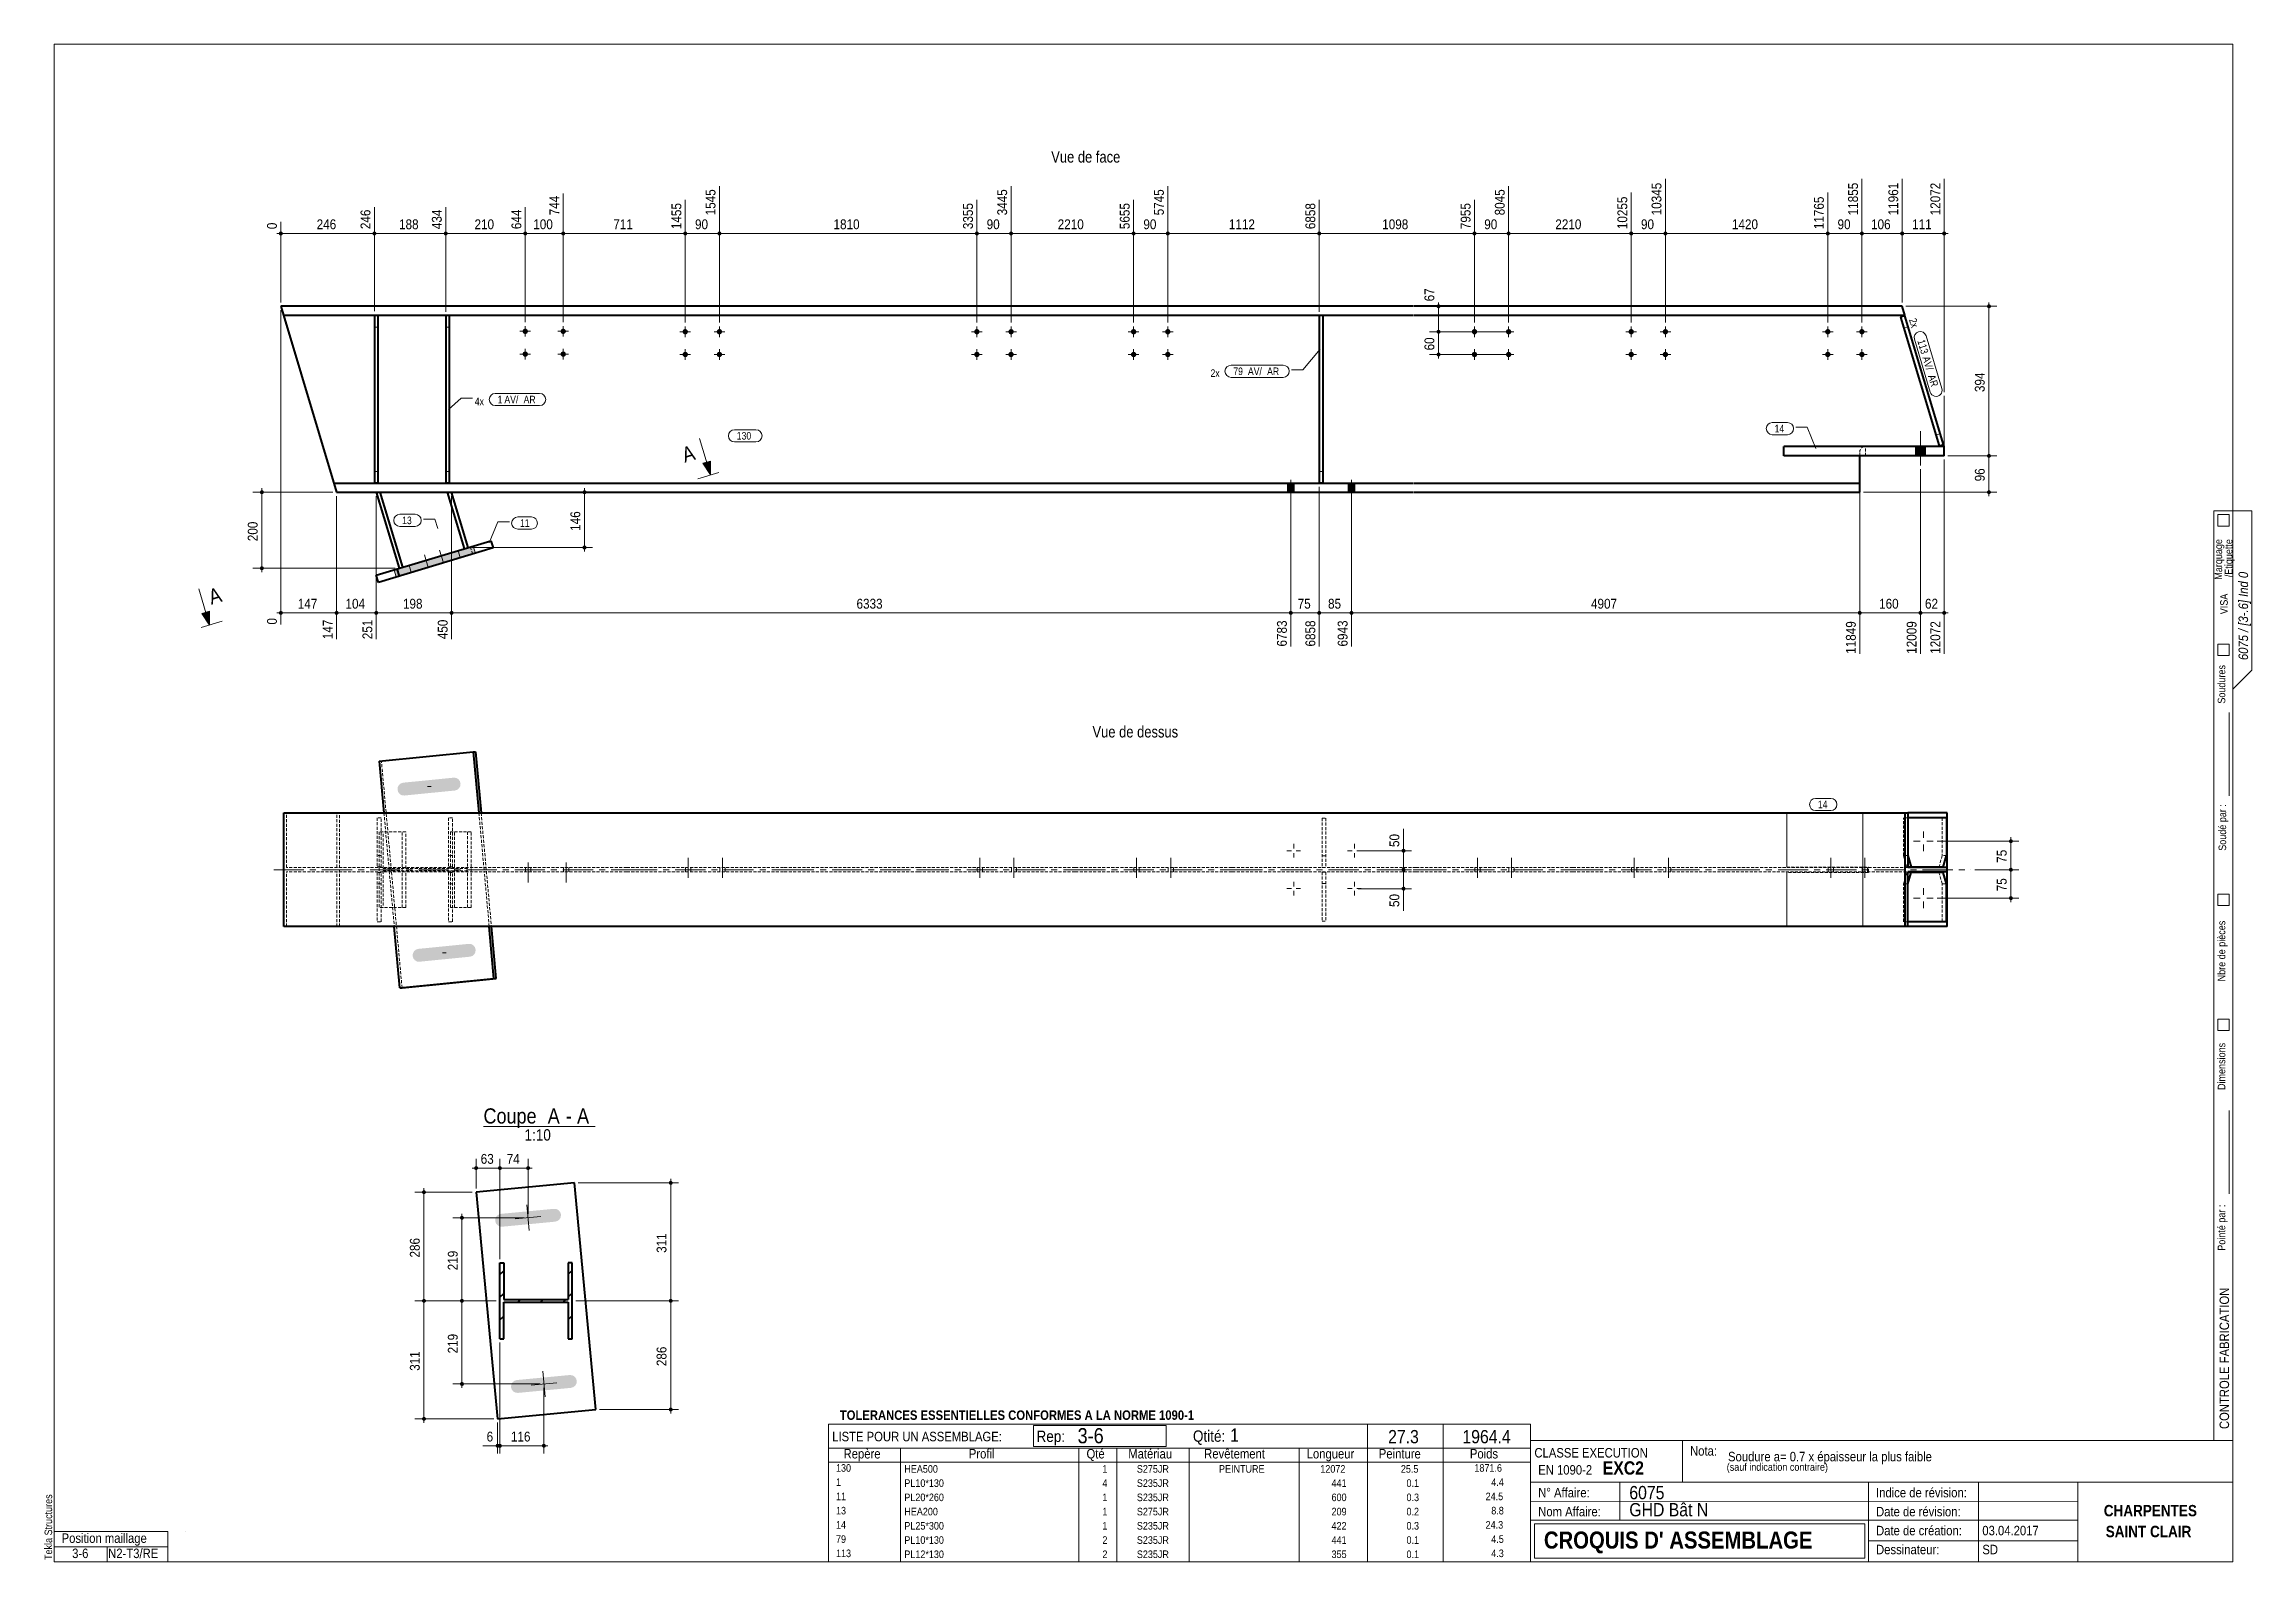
# Model space of a CAD drawing. Header units: millimetres. Extents: x 2 to 584, y 5 to 405.
import ezdxf

# ---------------------------------------------------------------- set-up
doc = ezdxf.new("R2010")
doc.units = ezdxf.units.MM
for name, pattern in [('AXES', [12.7, 7.9375, -1.5875, 1.5875, -1.5875]), ('CACHE2', [1.190625, 0.79375, -0.396875]), ('INTERROMPUX2', [9.525, 6.35, -3.175])]:
    doc.linetypes.add(name, pattern=pattern)
for name, color, linetype, lineweight in [('Autre type objet', 1, 'Continuous', 0), ('Axe', 1, 'Continuous', 0), ('Boulon', 7, 'Continuous', 0), ('Cache', 7, 'Continuous', 0), ('Cotation', 7, 'Continuous', 0), ('Couper', 6, 'Continuous', 0), ('Feuille dessin', 5, 'Continuous', 0), ('Piece', 2, 'Continuous', 0), ('Repère pièce', 3, 'Continuous', 0)]:
    doc.layers.add(name, color=color, linetype=linetype, lineweight=lineweight)
doc.styles.add('ARIAL', font='ARIAL.TTF')
doc.styles.add('ARIAL_BOLD', font='ARIALBD.TTF')
doc.styles.add('ARIAL_ITALIC', font='ARIALI.TTF')
doc.styles.add('ARIAL_NARROW', font='ARIAL.TTF')
doc.styles.add('COMIC_SANS_MS', font='COMIC.TTF')

# ---------------------------------------------------------------- blocks, each defined once
blk = doc.blocks.new('*A1')
at = {"layer": 'Piece', "color": 2, "linetype": 'Continuous', "lineweight": 40}
for p, q in [((122.466708, 80.703223), (123.466708, 81.703223)), ((140.466708, 80.787612), (141.466708, 81.787612)), ((122.466708, 74.731353), (123.466708, 75.731353)), ((140.466708, 74.815742), (141.466708, 75.815742)), ((127.169838, 73.462612), (127.819838, 74.112612)), ((133.141708, 73.462613), (133.791708, 74.112613)), ((139.113578, 73.462613), (139.763578, 74.112613)), ((140.466708, 68.843872), (141.466708, 69.843872)), ((122.466708, 68.759483), (123.466708, 69.759483)), ((141.382319, 63.787613), (141.459593, 63.864887))]:
    blk.add_line(p, q, dxfattribs=at)
blk = doc.blocks.new('*A2')
at = {"layer": 'Boulon'}
for points in [[(171.99, 329.17), (171.99, 329.14), (171.98, 329.1), (171.98, 329.07), (171.97, 329.04), (171.96, 329), (171.95, 328.97), (171.94, 328.94), (171.92, 328.91), (171.91, 328.88), (171.89, 328.85), (171.87, 328.82), (171.85, 328.79), (171.83, 328.76), (171.81, 328.74), (171.79, 328.71), (171.76, 328.69), (171.73, 328.67), (171.71, 328.65), (171.68, 328.63), (171.65, 328.61), (171.62, 328.59), (171.59, 328.57), (171.56, 328.56), (171.53, 328.55), (171.49, 328.54), (171.46, 328.53), (171.43, 328.52), (171.39, 328.51), (171.36, 328.51), (171.33, 328.51), (171.29, 328.51), (171.26, 328.51), (171.22, 328.51), (171.19, 328.51), (171.15, 328.52), (171.12, 328.53), (171.09, 328.54), (171.05, 328.55), (171.02, 328.56), (170.99, 328.57), (170.96, 328.59), (170.93, 328.61), (170.9, 328.63), (170.87, 328.65), (170.85, 328.67), (170.82, 328.69), (170.8, 328.71), (170.77, 328.74), (170.75, 328.76), (170.73, 328.79), (170.71, 328.82), (170.69, 328.85), (170.67, 328.88), (170.66, 328.91), (170.64, 328.94), (170.63, 328.97), (170.62, 329), (170.61, 329.04), (170.6, 329.07), (170.6, 329.1), (170.59, 329.14), (170.59, 329.17), (170.59, 329.21), (170.59, 329.24), (170.59, 329.28), (170.6, 329.31), (170.6, 329.34), (170.61, 329.38), (170.62, 329.41), (170.63, 329.44), (170.64, 329.48), (170.66, 329.51), (170.67, 329.54), (170.69, 329.57), (170.71, 329.6), (170.73, 329.62), (170.75, 329.65), (170.77, 329.68), (170.8, 329.7), (170.82, 329.73), (170.85, 329.75), (170.87, 329.77), (170.9, 329.79), (170.93, 329.81), (170.96, 329.82), (170.99, 329.84), (171.02, 329.85), (171.05, 329.87), (171.09, 329.88), (171.12, 329.89), (171.15, 329.89), (171.19, 329.9), (171.22, 329.9), (171.26, 329.91), (171.29, 329.91), (171.33, 329.91), (171.36, 329.9), (171.39, 329.9), (171.43, 329.89), (171.46, 329.89), (171.49, 329.88), (171.53, 329.87), (171.56, 329.85), (171.59, 329.84), (171.62, 329.82), (171.65, 329.81), (171.68, 329.79), (171.71, 329.77), (171.73, 329.75), (171.76, 329.73), (171.79, 329.7), (171.81, 329.68), (171.83, 329.65), (171.85, 329.62), (171.87, 329.6), (171.89, 329.57), (171.91, 329.54), (171.92, 329.51), (171.94, 329.48), (171.95, 329.44), (171.96, 329.41), (171.97, 329.38), (171.98, 329.34), (171.98, 329.31), (171.99, 329.28), (171.99, 329.24), (171.99, 329.21)], [(171.99, 323.17), (171.99, 323.14), (171.98, 323.1), (171.98, 323.07), (171.97, 323.04), (171.96, 323), (171.95, 322.97), (171.94, 322.94), (171.92, 322.91), (171.91, 322.88), (171.89, 322.85), (171.87, 322.82), (171.85, 322.79), (171.83, 322.76), (171.81, 322.74), (171.79, 322.71), (171.76, 322.69), (171.73, 322.67), (171.71, 322.65), (171.68, 322.63), (171.65, 322.61), (171.62, 322.59), (171.59, 322.57), (171.56, 322.56), (171.53, 322.55), (171.49, 322.54), (171.46, 322.53), (171.43, 322.52), (171.39, 322.51), (171.36, 322.51), (171.33, 322.51), (171.29, 322.51), (171.26, 322.51), (171.22, 322.51), (171.19, 322.51), (171.15, 322.52), (171.12, 322.53), (171.09, 322.54), (171.05, 322.55), (171.02, 322.56), (170.99, 322.57), (170.96, 322.59), (170.93, 322.61), (170.9, 322.63), (170.87, 322.65), (170.85, 322.67), (170.82, 322.69), (170.8, 322.71), (170.77, 322.74), (170.75, 322.76), (170.73, 322.79), (170.71, 322.82), (170.69, 322.85), (170.67, 322.88), (170.66, 322.91), (170.64, 322.94), (170.63, 322.97), (170.62, 323), (170.61, 323.04), (170.6, 323.07), (170.6, 323.1), (170.59, 323.14), (170.59, 323.17), (170.59, 323.21), (170.59, 323.24), (170.59, 323.28), (170.6, 323.31), (170.6, 323.34), (170.61, 323.38), (170.62, 323.41), (170.63, 323.44), (170.64, 323.48), (170.66, 323.51), (170.67, 323.54), (170.69, 323.57), (170.71, 323.6), (170.73, 323.62), (170.75, 323.65), (170.77, 323.68), (170.8, 323.7), (170.82, 323.73), (170.85, 323.75), (170.87, 323.77), (170.9, 323.79), (170.93, 323.81), (170.96, 323.82), (170.99, 323.84), (171.02, 323.85), (171.05, 323.87), (171.09, 323.88), (171.12, 323.89), (171.15, 323.89), (171.19, 323.9), (171.22, 323.9), (171.26, 323.91), (171.29, 323.91), (171.33, 323.91), (171.36, 323.9), (171.39, 323.9), (171.43, 323.89), (171.46, 323.89), (171.49, 323.88), (171.53, 323.87), (171.56, 323.85), (171.59, 323.84), (171.62, 323.82), (171.65, 323.81), (171.68, 323.79), (171.71, 323.77), (171.73, 323.75), (171.76, 323.73), (171.79, 323.7), (171.81, 323.68), (171.83, 323.65), (171.85, 323.62), (171.87, 323.6), (171.89, 323.57), (171.91, 323.54), (171.92, 323.51), (171.94, 323.48), (171.95, 323.44), (171.96, 323.41), (171.97, 323.38), (171.98, 323.34), (171.98, 323.31), (171.99, 323.28), (171.99, 323.24), (171.99, 323.21)]]:
    blk.add_hatch(color=256, dxfattribs=at).paths.add_polyline_path(points, flags=17)
at = {"layer": 'Boulon', "linetype": 'Continuous', "lineweight": 0}
for p, q in [((169.89, 329.21), (172.69, 329.21)), ((171.29, 330.61), (171.29, 327.81)), ((169.89, 323.21), (172.69, 323.21)), ((171.29, 324.61), (171.29, 321.81))]:
    blk.add_line(p, q, dxfattribs=at)
blk = doc.blocks.new('*A3')
at = {"layer": 'Boulon'}
for points in [[(180.99, 329.17), (180.99, 329.14), (180.98, 329.1), (180.98, 329.07), (180.97, 329.04), (180.96, 329), (180.95, 328.97), (180.94, 328.94), (180.92, 328.91), (180.91, 328.88), (180.89, 328.85), (180.87, 328.82), (180.85, 328.79), (180.83, 328.76), (180.81, 328.74), (180.79, 328.71), (180.76, 328.69), (180.73, 328.67), (180.71, 328.65), (180.68, 328.63), (180.65, 328.61), (180.62, 328.59), (180.59, 328.57), (180.56, 328.56), (180.53, 328.55), (180.49, 328.54), (180.46, 328.53), (180.43, 328.52), (180.39, 328.51), (180.36, 328.51), (180.33, 328.51), (180.29, 328.51), (180.26, 328.51), (180.22, 328.51), (180.19, 328.51), (180.15, 328.52), (180.12, 328.53), (180.09, 328.54), (180.05, 328.55), (180.02, 328.56), (179.99, 328.57), (179.96, 328.59), (179.93, 328.61), (179.9, 328.63), (179.87, 328.65), (179.85, 328.67), (179.82, 328.69), (179.8, 328.71), (179.77, 328.74), (179.75, 328.76), (179.73, 328.79), (179.71, 328.82), (179.69, 328.85), (179.67, 328.88), (179.66, 328.91), (179.64, 328.94), (179.63, 328.97), (179.62, 329), (179.61, 329.04), (179.6, 329.07), (179.6, 329.1), (179.59, 329.14), (179.59, 329.17), (179.59, 329.21), (179.59, 329.24), (179.59, 329.28), (179.6, 329.31), (179.6, 329.34), (179.61, 329.38), (179.62, 329.41), (179.63, 329.44), (179.64, 329.48), (179.66, 329.51), (179.67, 329.54), (179.69, 329.57), (179.71, 329.6), (179.73, 329.62), (179.75, 329.65), (179.77, 329.68), (179.8, 329.7), (179.82, 329.73), (179.85, 329.75), (179.87, 329.77), (179.9, 329.79), (179.93, 329.81), (179.96, 329.82), (179.99, 329.84), (180.02, 329.85), (180.05, 329.87), (180.09, 329.88), (180.12, 329.89), (180.15, 329.89), (180.19, 329.9), (180.22, 329.9), (180.26, 329.91), (180.29, 329.91), (180.33, 329.91), (180.36, 329.9), (180.39, 329.9), (180.43, 329.89), (180.46, 329.89), (180.49, 329.88), (180.53, 329.87), (180.56, 329.85), (180.59, 329.84), (180.62, 329.82), (180.65, 329.81), (180.68, 329.79), (180.71, 329.77), (180.73, 329.75), (180.76, 329.73), (180.79, 329.7), (180.81, 329.68), (180.83, 329.65), (180.85, 329.62), (180.87, 329.6), (180.89, 329.57), (180.91, 329.54), (180.92, 329.51), (180.94, 329.48), (180.95, 329.44), (180.96, 329.41), (180.97, 329.38), (180.98, 329.34), (180.98, 329.31), (180.99, 329.28), (180.99, 329.24), (180.99, 329.21)], [(180.99, 323.17), (180.99, 323.14), (180.98, 323.1), (180.98, 323.07), (180.97, 323.04), (180.96, 323), (180.95, 322.97), (180.94, 322.94), (180.92, 322.91), (180.91, 322.88), (180.89, 322.85), (180.87, 322.82), (180.85, 322.79), (180.83, 322.76), (180.81, 322.74), (180.79, 322.71), (180.76, 322.69), (180.73, 322.67), (180.71, 322.65), (180.68, 322.63), (180.65, 322.61), (180.62, 322.59), (180.59, 322.57), (180.56, 322.56), (180.53, 322.55), (180.49, 322.54), (180.46, 322.53), (180.43, 322.52), (180.39, 322.51), (180.36, 322.51), (180.33, 322.51), (180.29, 322.51), (180.26, 322.51), (180.22, 322.51), (180.19, 322.51), (180.15, 322.52), (180.12, 322.53), (180.09, 322.54), (180.05, 322.55), (180.02, 322.56), (179.99, 322.57), (179.96, 322.59), (179.93, 322.61), (179.9, 322.63), (179.87, 322.65), (179.85, 322.67), (179.82, 322.69), (179.8, 322.71), (179.77, 322.74), (179.75, 322.76), (179.73, 322.79), (179.71, 322.82), (179.69, 322.85), (179.67, 322.88), (179.66, 322.91), (179.64, 322.94), (179.63, 322.97), (179.62, 323), (179.61, 323.04), (179.6, 323.07), (179.6, 323.1), (179.59, 323.14), (179.59, 323.17), (179.59, 323.21), (179.59, 323.24), (179.59, 323.28), (179.6, 323.31), (179.6, 323.34), (179.61, 323.38), (179.62, 323.41), (179.63, 323.44), (179.64, 323.48), (179.66, 323.51), (179.67, 323.54), (179.69, 323.57), (179.71, 323.6), (179.73, 323.62), (179.75, 323.65), (179.77, 323.68), (179.8, 323.7), (179.82, 323.73), (179.85, 323.75), (179.87, 323.77), (179.9, 323.79), (179.93, 323.81), (179.96, 323.82), (179.99, 323.84), (180.02, 323.85), (180.05, 323.87), (180.09, 323.88), (180.12, 323.89), (180.15, 323.89), (180.19, 323.9), (180.22, 323.9), (180.26, 323.91), (180.29, 323.91), (180.33, 323.91), (180.36, 323.9), (180.39, 323.9), (180.43, 323.89), (180.46, 323.89), (180.49, 323.88), (180.53, 323.87), (180.56, 323.85), (180.59, 323.84), (180.62, 323.82), (180.65, 323.81), (180.68, 323.79), (180.71, 323.77), (180.73, 323.75), (180.76, 323.73), (180.79, 323.7), (180.81, 323.68), (180.83, 323.65), (180.85, 323.62), (180.87, 323.6), (180.89, 323.57), (180.91, 323.54), (180.92, 323.51), (180.94, 323.48), (180.95, 323.44), (180.96, 323.41), (180.97, 323.38), (180.98, 323.34), (180.98, 323.31), (180.99, 323.28), (180.99, 323.24), (180.99, 323.21)]]:
    blk.add_hatch(color=256, dxfattribs=at).paths.add_polyline_path(points, flags=17)
at = {"layer": 'Boulon', "linetype": 'Continuous', "lineweight": 0}
for p, q in [((178.89, 329.21), (181.69, 329.21)), ((180.29, 330.61), (180.29, 327.81)), ((178.89, 323.21), (181.69, 323.21)), ((180.29, 324.61), (180.29, 321.81))]:
    blk.add_line(p, q, dxfattribs=at)
blk = doc.blocks.new('*A4')
at = {"layer": 'Boulon'}
for points in [[(421.2, 329.17), (421.2, 329.14), (421.19, 329.1), (421.19, 329.07), (421.18, 329.04), (421.17, 329), (421.16, 328.97), (421.15, 328.94), (421.13, 328.91), (421.12, 328.88), (421.1, 328.85), (421.08, 328.82), (421.06, 328.79), (421.04, 328.76), (421.02, 328.74), (420.99, 328.71), (420.97, 328.69), (420.94, 328.67), (420.92, 328.65), (420.89, 328.63), (420.86, 328.61), (420.83, 328.59), (420.8, 328.57), (420.77, 328.56), (420.74, 328.55), (420.7, 328.54), (420.67, 328.53), (420.64, 328.52), (420.6, 328.51), (420.57, 328.51), (420.53, 328.51), (420.5, 328.51), (420.46, 328.51), (420.43, 328.51), (420.4, 328.51), (420.36, 328.52), (420.33, 328.53), (420.3, 328.54), (420.26, 328.55), (420.23, 328.56), (420.2, 328.57), (420.17, 328.59), (420.14, 328.61), (420.11, 328.63), (420.08, 328.65), (420.06, 328.67), (420.03, 328.69), (420, 328.71), (419.98, 328.74), (419.96, 328.76), (419.94, 328.79), (419.92, 328.82), (419.9, 328.85), (419.88, 328.88), (419.87, 328.91), (419.85, 328.94), (419.84, 328.97), (419.83, 329), (419.82, 329.04), (419.81, 329.07), (419.81, 329.1), (419.8, 329.14), (419.8, 329.17), (419.8, 329.21), (419.8, 329.24), (419.8, 329.28), (419.81, 329.31), (419.81, 329.34), (419.82, 329.38), (419.83, 329.41), (419.84, 329.44), (419.85, 329.48), (419.87, 329.51), (419.88, 329.54), (419.9, 329.57), (419.92, 329.6), (419.94, 329.62), (419.96, 329.65), (419.98, 329.68), (420, 329.7), (420.03, 329.73), (420.06, 329.75), (420.08, 329.77), (420.11, 329.79), (420.14, 329.81), (420.17, 329.82), (420.2, 329.84), (420.23, 329.85), (420.26, 329.87), (420.3, 329.88), (420.33, 329.89), (420.36, 329.89), (420.4, 329.9), (420.43, 329.9), (420.46, 329.91), (420.5, 329.91), (420.53, 329.91), (420.57, 329.9), (420.6, 329.9), (420.64, 329.89), (420.67, 329.89), (420.7, 329.88), (420.74, 329.87), (420.77, 329.85), (420.8, 329.84), (420.83, 329.82), (420.86, 329.81), (420.89, 329.79), (420.92, 329.77), (420.94, 329.75), (420.97, 329.73), (420.99, 329.7), (421.02, 329.68), (421.04, 329.65), (421.06, 329.62), (421.08, 329.6), (421.1, 329.57), (421.12, 329.54), (421.13, 329.51), (421.15, 329.48), (421.16, 329.44), (421.17, 329.41), (421.18, 329.38), (421.19, 329.34), (421.19, 329.31), (421.2, 329.28), (421.2, 329.24), (421.2, 329.21)], [(421.2, 323.17), (421.2, 323.14), (421.19, 323.1), (421.19, 323.07), (421.18, 323.04), (421.17, 323), (421.16, 322.97), (421.15, 322.94), (421.13, 322.91), (421.12, 322.88), (421.1, 322.85), (421.08, 322.82), (421.06, 322.79), (421.04, 322.76), (421.02, 322.74), (420.99, 322.71), (420.97, 322.69), (420.94, 322.67), (420.92, 322.65), (420.89, 322.63), (420.86, 322.61), (420.83, 322.59), (420.8, 322.57), (420.77, 322.56), (420.74, 322.55), (420.7, 322.54), (420.67, 322.53), (420.64, 322.52), (420.6, 322.51), (420.57, 322.51), (420.53, 322.51), (420.5, 322.51), (420.46, 322.51), (420.43, 322.51), (420.4, 322.51), (420.36, 322.52), (420.33, 322.53), (420.3, 322.54), (420.26, 322.55), (420.23, 322.56), (420.2, 322.57), (420.17, 322.59), (420.14, 322.61), (420.11, 322.63), (420.08, 322.65), (420.06, 322.67), (420.03, 322.69), (420, 322.71), (419.98, 322.74), (419.96, 322.76), (419.94, 322.79), (419.92, 322.82), (419.9, 322.85), (419.88, 322.88), (419.87, 322.91), (419.85, 322.94), (419.84, 322.97), (419.83, 323), (419.82, 323.04), (419.81, 323.07), (419.81, 323.1), (419.8, 323.14), (419.8, 323.17), (419.8, 323.21), (419.8, 323.24), (419.8, 323.28), (419.81, 323.31), (419.81, 323.34), (419.82, 323.38), (419.83, 323.41), (419.84, 323.44), (419.85, 323.48), (419.87, 323.51), (419.88, 323.54), (419.9, 323.57), (419.92, 323.6), (419.94, 323.62), (419.96, 323.65), (419.98, 323.68), (420, 323.7), (420.03, 323.73), (420.06, 323.75), (420.08, 323.77), (420.11, 323.79), (420.14, 323.81), (420.17, 323.82), (420.2, 323.84), (420.23, 323.85), (420.26, 323.87), (420.3, 323.88), (420.33, 323.89), (420.36, 323.89), (420.4, 323.9), (420.43, 323.9), (420.46, 323.91), (420.5, 323.91), (420.53, 323.91), (420.57, 323.9), (420.6, 323.9), (420.64, 323.89), (420.67, 323.89), (420.7, 323.88), (420.74, 323.87), (420.77, 323.85), (420.8, 323.84), (420.83, 323.82), (420.86, 323.81), (420.89, 323.79), (420.92, 323.77), (420.94, 323.75), (420.97, 323.73), (420.99, 323.7), (421.02, 323.68), (421.04, 323.65), (421.06, 323.62), (421.08, 323.6), (421.1, 323.57), (421.12, 323.54), (421.13, 323.51), (421.15, 323.48), (421.16, 323.44), (421.17, 323.41), (421.18, 323.38), (421.19, 323.34), (421.19, 323.31), (421.2, 323.28), (421.2, 323.24), (421.2, 323.21)]]:
    blk.add_hatch(color=256, dxfattribs=at).paths.add_polyline_path(points, flags=17)
at = {"layer": 'Boulon', "linetype": 'Continuous', "lineweight": 0}
for p, q in [((419.1, 329.21), (421.9, 329.21)), ((420.5, 330.61), (420.5, 327.81)), ((419.1, 323.21), (421.9, 323.21)), ((420.5, 324.61), (420.5, 321.81))]:
    blk.add_line(p, q, dxfattribs=at)
blk = doc.blocks.new('*A5')
at = {"layer": 'Boulon'}
for points in [[(430.2, 329.17), (430.2, 329.14), (430.19, 329.1), (430.19, 329.07), (430.18, 329.04), (430.17, 329), (430.16, 328.97), (430.15, 328.94), (430.13, 328.91), (430.12, 328.88), (430.1, 328.85), (430.08, 328.82), (430.06, 328.79), (430.04, 328.76), (430.02, 328.74), (429.99, 328.71), (429.97, 328.69), (429.94, 328.67), (429.92, 328.65), (429.89, 328.63), (429.86, 328.61), (429.83, 328.59), (429.8, 328.57), (429.77, 328.56), (429.74, 328.55), (429.7, 328.54), (429.67, 328.53), (429.64, 328.52), (429.6, 328.51), (429.57, 328.51), (429.53, 328.51), (429.5, 328.51), (429.46, 328.51), (429.43, 328.51), (429.4, 328.51), (429.36, 328.52), (429.33, 328.53), (429.3, 328.54), (429.26, 328.55), (429.23, 328.56), (429.2, 328.57), (429.17, 328.59), (429.14, 328.61), (429.11, 328.63), (429.08, 328.65), (429.06, 328.67), (429.03, 328.69), (429, 328.71), (428.98, 328.74), (428.96, 328.76), (428.94, 328.79), (428.92, 328.82), (428.9, 328.85), (428.88, 328.88), (428.87, 328.91), (428.85, 328.94), (428.84, 328.97), (428.83, 329), (428.82, 329.04), (428.81, 329.07), (428.81, 329.1), (428.8, 329.14), (428.8, 329.17), (428.8, 329.21), (428.8, 329.24), (428.8, 329.28), (428.81, 329.31), (428.81, 329.34), (428.82, 329.38), (428.83, 329.41), (428.84, 329.44), (428.85, 329.48), (428.87, 329.51), (428.88, 329.54), (428.9, 329.57), (428.92, 329.6), (428.94, 329.62), (428.96, 329.65), (428.98, 329.68), (429, 329.7), (429.03, 329.73), (429.06, 329.75), (429.08, 329.77), (429.11, 329.79), (429.14, 329.81), (429.17, 329.82), (429.2, 329.84), (429.23, 329.85), (429.26, 329.87), (429.3, 329.88), (429.33, 329.89), (429.36, 329.89), (429.4, 329.9), (429.43, 329.9), (429.46, 329.91), (429.5, 329.91), (429.53, 329.91), (429.57, 329.9), (429.6, 329.9), (429.64, 329.89), (429.67, 329.89), (429.7, 329.88), (429.74, 329.87), (429.77, 329.85), (429.8, 329.84), (429.83, 329.82), (429.86, 329.81), (429.89, 329.79), (429.92, 329.77), (429.94, 329.75), (429.97, 329.73), (429.99, 329.7), (430.02, 329.68), (430.04, 329.65), (430.06, 329.62), (430.08, 329.6), (430.1, 329.57), (430.12, 329.54), (430.13, 329.51), (430.15, 329.48), (430.16, 329.44), (430.17, 329.41), (430.18, 329.38), (430.19, 329.34), (430.19, 329.31), (430.2, 329.28), (430.2, 329.24), (430.2, 329.21)], [(430.2, 323.17), (430.2, 323.14), (430.19, 323.1), (430.19, 323.07), (430.18, 323.04), (430.17, 323), (430.16, 322.97), (430.15, 322.94), (430.13, 322.91), (430.12, 322.88), (430.1, 322.85), (430.08, 322.82), (430.06, 322.79), (430.04, 322.76), (430.02, 322.74), (429.99, 322.71), (429.97, 322.69), (429.94, 322.67), (429.92, 322.65), (429.89, 322.63), (429.86, 322.61), (429.83, 322.59), (429.8, 322.57), (429.77, 322.56), (429.74, 322.55), (429.7, 322.54), (429.67, 322.53), (429.64, 322.52), (429.6, 322.51), (429.57, 322.51), (429.53, 322.51), (429.5, 322.51), (429.46, 322.51), (429.43, 322.51), (429.4, 322.51), (429.36, 322.52), (429.33, 322.53), (429.3, 322.54), (429.26, 322.55), (429.23, 322.56), (429.2, 322.57), (429.17, 322.59), (429.14, 322.61), (429.11, 322.63), (429.08, 322.65), (429.06, 322.67), (429.03, 322.69), (429, 322.71), (428.98, 322.74), (428.96, 322.76), (428.94, 322.79), (428.92, 322.82), (428.9, 322.85), (428.88, 322.88), (428.87, 322.91), (428.85, 322.94), (428.84, 322.97), (428.83, 323), (428.82, 323.04), (428.81, 323.07), (428.81, 323.1), (428.8, 323.14), (428.8, 323.17), (428.8, 323.21), (428.8, 323.24), (428.8, 323.28), (428.81, 323.31), (428.81, 323.34), (428.82, 323.38), (428.83, 323.41), (428.84, 323.44), (428.85, 323.48), (428.87, 323.51), (428.88, 323.54), (428.9, 323.57), (428.92, 323.6), (428.94, 323.62), (428.96, 323.65), (428.98, 323.68), (429, 323.7), (429.03, 323.73), (429.06, 323.75), (429.08, 323.77), (429.11, 323.79), (429.14, 323.81), (429.17, 323.82), (429.2, 323.84), (429.23, 323.85), (429.26, 323.87), (429.3, 323.88), (429.33, 323.89), (429.36, 323.89), (429.4, 323.9), (429.43, 323.9), (429.46, 323.91), (429.5, 323.91), (429.53, 323.91), (429.57, 323.9), (429.6, 323.9), (429.64, 323.89), (429.67, 323.89), (429.7, 323.88), (429.74, 323.87), (429.77, 323.85), (429.8, 323.84), (429.83, 323.82), (429.86, 323.81), (429.89, 323.79), (429.92, 323.77), (429.94, 323.75), (429.97, 323.73), (429.99, 323.7), (430.02, 323.68), (430.04, 323.65), (430.06, 323.62), (430.08, 323.6), (430.1, 323.57), (430.12, 323.54), (430.13, 323.51), (430.15, 323.48), (430.16, 323.44), (430.17, 323.41), (430.18, 323.38), (430.19, 323.34), (430.19, 323.31), (430.2, 323.28), (430.2, 323.24), (430.2, 323.21)]]:
    blk.add_hatch(color=256, dxfattribs=at).paths.add_polyline_path(points, flags=17)
at = {"layer": 'Boulon', "linetype": 'Continuous', "lineweight": 0}
for p, q in [((428.1, 329.21), (430.9, 329.21)), ((429.5, 330.61), (429.5, 327.81)), ((428.1, 323.21), (430.9, 323.21)), ((429.5, 324.61), (429.5, 321.81))]:
    blk.add_line(p, q, dxfattribs=at)
blk = doc.blocks.new('*A6')
at = {"layer": 'Boulon'}
for points in [[(379.9, 329.17), (379.9, 329.14), (379.9, 329.1), (379.89, 329.07), (379.88, 329.04), (379.88, 329), (379.86, 328.97), (379.85, 328.94), (379.84, 328.91), (379.82, 328.88), (379.81, 328.85), (379.79, 328.82), (379.77, 328.79), (379.75, 328.76), (379.72, 328.74), (379.7, 328.71), (379.68, 328.69), (379.65, 328.67), (379.62, 328.65), (379.59, 328.63), (379.57, 328.61), (379.54, 328.59), (379.5, 328.57), (379.47, 328.56), (379.44, 328.55), (379.41, 328.54), (379.38, 328.53), (379.34, 328.52), (379.31, 328.51), (379.27, 328.51), (379.24, 328.51), (379.21, 328.51), (379.17, 328.51), (379.14, 328.51), (379.1, 328.51), (379.07, 328.52), (379.04, 328.53), (379, 328.54), (378.97, 328.55), (378.94, 328.56), (378.91, 328.57), (378.88, 328.59), (378.85, 328.61), (378.82, 328.63), (378.79, 328.65), (378.76, 328.67), (378.74, 328.69), (378.71, 328.71), (378.69, 328.74), (378.66, 328.76), (378.64, 328.79), (378.62, 328.82), (378.6, 328.85), (378.59, 328.88), (378.57, 328.91), (378.56, 328.94), (378.55, 328.97), (378.54, 329), (378.53, 329.04), (378.52, 329.07), (378.51, 329.1), (378.51, 329.14), (378.51, 329.17), (378.51, 329.21), (378.51, 329.24), (378.51, 329.28), (378.51, 329.31), (378.52, 329.34), (378.53, 329.38), (378.54, 329.41), (378.55, 329.44), (378.56, 329.48), (378.57, 329.51), (378.59, 329.54), (378.6, 329.57), (378.62, 329.6), (378.64, 329.62), (378.66, 329.65), (378.69, 329.68), (378.71, 329.7), (378.74, 329.73), (378.76, 329.75), (378.79, 329.77), (378.82, 329.79), (378.85, 329.81), (378.88, 329.82), (378.91, 329.84), (378.94, 329.85), (378.97, 329.87), (379, 329.88), (379.04, 329.89), (379.07, 329.89), (379.1, 329.9), (379.14, 329.9), (379.17, 329.91), (379.21, 329.91), (379.24, 329.91), (379.27, 329.9), (379.31, 329.9), (379.34, 329.89), (379.38, 329.89), (379.41, 329.88), (379.44, 329.87), (379.47, 329.85), (379.5, 329.84), (379.54, 329.82), (379.57, 329.81), (379.59, 329.79), (379.62, 329.77), (379.65, 329.75), (379.68, 329.73), (379.7, 329.7), (379.72, 329.68), (379.75, 329.65), (379.77, 329.62), (379.79, 329.6), (379.81, 329.57), (379.82, 329.54), (379.84, 329.51), (379.85, 329.48), (379.86, 329.44), (379.88, 329.41), (379.88, 329.38), (379.89, 329.34), (379.9, 329.31), (379.9, 329.28), (379.9, 329.24), (379.91, 329.21)], [(379.9, 323.17), (379.9, 323.14), (379.9, 323.1), (379.89, 323.07), (379.88, 323.04), (379.88, 323), (379.86, 322.97), (379.85, 322.94), (379.84, 322.91), (379.82, 322.88), (379.81, 322.85), (379.79, 322.82), (379.77, 322.79), (379.75, 322.76), (379.72, 322.74), (379.7, 322.71), (379.68, 322.69), (379.65, 322.67), (379.62, 322.65), (379.59, 322.63), (379.57, 322.61), (379.54, 322.59), (379.5, 322.57), (379.47, 322.56), (379.44, 322.55), (379.41, 322.54), (379.38, 322.53), (379.34, 322.52), (379.31, 322.51), (379.27, 322.51), (379.24, 322.51), (379.21, 322.51), (379.17, 322.51), (379.14, 322.51), (379.1, 322.51), (379.07, 322.52), (379.04, 322.53), (379, 322.54), (378.97, 322.55), (378.94, 322.56), (378.91, 322.57), (378.88, 322.59), (378.85, 322.61), (378.82, 322.63), (378.79, 322.65), (378.76, 322.67), (378.74, 322.69), (378.71, 322.71), (378.69, 322.74), (378.66, 322.76), (378.64, 322.79), (378.62, 322.82), (378.6, 322.85), (378.59, 322.88), (378.57, 322.91), (378.56, 322.94), (378.55, 322.97), (378.54, 323), (378.53, 323.04), (378.52, 323.07), (378.51, 323.1), (378.51, 323.14), (378.51, 323.17), (378.51, 323.21), (378.51, 323.24), (378.51, 323.28), (378.51, 323.31), (378.52, 323.34), (378.53, 323.38), (378.54, 323.41), (378.55, 323.44), (378.56, 323.48), (378.57, 323.51), (378.59, 323.54), (378.6, 323.57), (378.62, 323.6), (378.64, 323.62), (378.66, 323.65), (378.69, 323.68), (378.71, 323.7), (378.74, 323.73), (378.76, 323.75), (378.79, 323.77), (378.82, 323.79), (378.85, 323.81), (378.88, 323.82), (378.91, 323.84), (378.94, 323.85), (378.97, 323.87), (379, 323.88), (379.04, 323.89), (379.07, 323.89), (379.1, 323.9), (379.14, 323.9), (379.17, 323.91), (379.21, 323.91), (379.24, 323.91), (379.27, 323.9), (379.31, 323.9), (379.34, 323.89), (379.38, 323.89), (379.41, 323.88), (379.44, 323.87), (379.47, 323.85), (379.5, 323.84), (379.54, 323.82), (379.57, 323.81), (379.59, 323.79), (379.62, 323.77), (379.65, 323.75), (379.68, 323.73), (379.7, 323.7), (379.72, 323.68), (379.75, 323.65), (379.77, 323.62), (379.79, 323.6), (379.81, 323.57), (379.82, 323.54), (379.84, 323.51), (379.85, 323.48), (379.86, 323.44), (379.88, 323.41), (379.88, 323.38), (379.89, 323.34), (379.9, 323.31), (379.9, 323.28), (379.9, 323.24), (379.91, 323.21)]]:
    blk.add_hatch(color=256, dxfattribs=at).paths.add_polyline_path(points, flags=17)
at = {"layer": 'Boulon', "linetype": 'Continuous', "lineweight": 0}
for p, q in [((377.81, 329.21), (380.61, 329.21)), ((379.21, 330.61), (379.21, 327.81)), ((377.81, 323.21), (380.61, 323.21)), ((379.21, 324.61), (379.21, 321.81))]:
    blk.add_line(p, q, dxfattribs=at)
blk = doc.blocks.new('*A7')
at = {"layer": 'Boulon'}
for points in [[(388.9, 329.17), (388.9, 329.14), (388.9, 329.1), (388.89, 329.07), (388.88, 329.04), (388.88, 329), (388.86, 328.97), (388.85, 328.94), (388.84, 328.91), (388.82, 328.88), (388.81, 328.85), (388.79, 328.82), (388.77, 328.79), (388.75, 328.76), (388.72, 328.74), (388.7, 328.71), (388.68, 328.69), (388.65, 328.67), (388.62, 328.65), (388.59, 328.63), (388.57, 328.61), (388.54, 328.59), (388.5, 328.57), (388.47, 328.56), (388.44, 328.55), (388.41, 328.54), (388.38, 328.53), (388.34, 328.52), (388.31, 328.51), (388.27, 328.51), (388.24, 328.51), (388.21, 328.51), (388.17, 328.51), (388.14, 328.51), (388.1, 328.51), (388.07, 328.52), (388.04, 328.53), (388, 328.54), (387.97, 328.55), (387.94, 328.56), (387.91, 328.57), (387.88, 328.59), (387.85, 328.61), (387.82, 328.63), (387.79, 328.65), (387.76, 328.67), (387.74, 328.69), (387.71, 328.71), (387.69, 328.74), (387.66, 328.76), (387.64, 328.79), (387.62, 328.82), (387.6, 328.85), (387.59, 328.88), (387.57, 328.91), (387.56, 328.94), (387.55, 328.97), (387.54, 329), (387.53, 329.04), (387.52, 329.07), (387.51, 329.1), (387.51, 329.14), (387.51, 329.17), (387.51, 329.21), (387.51, 329.24), (387.51, 329.28), (387.51, 329.31), (387.52, 329.34), (387.53, 329.38), (387.54, 329.41), (387.55, 329.44), (387.56, 329.48), (387.57, 329.51), (387.59, 329.54), (387.6, 329.57), (387.62, 329.6), (387.64, 329.62), (387.66, 329.65), (387.69, 329.68), (387.71, 329.7), (387.74, 329.73), (387.76, 329.75), (387.79, 329.77), (387.82, 329.79), (387.85, 329.81), (387.88, 329.82), (387.91, 329.84), (387.94, 329.85), (387.97, 329.87), (388, 329.88), (388.04, 329.89), (388.07, 329.89), (388.1, 329.9), (388.14, 329.9), (388.17, 329.91), (388.21, 329.91), (388.24, 329.91), (388.27, 329.9), (388.31, 329.9), (388.34, 329.89), (388.38, 329.89), (388.41, 329.88), (388.44, 329.87), (388.47, 329.85), (388.5, 329.84), (388.54, 329.82), (388.57, 329.81), (388.59, 329.79), (388.62, 329.77), (388.65, 329.75), (388.68, 329.73), (388.7, 329.7), (388.72, 329.68), (388.75, 329.65), (388.77, 329.62), (388.79, 329.6), (388.81, 329.57), (388.82, 329.54), (388.84, 329.51), (388.85, 329.48), (388.86, 329.44), (388.88, 329.41), (388.88, 329.38), (388.89, 329.34), (388.9, 329.31), (388.9, 329.28), (388.9, 329.24), (388.91, 329.21)], [(388.9, 323.17), (388.9, 323.14), (388.9, 323.1), (388.89, 323.07), (388.88, 323.04), (388.88, 323), (388.86, 322.97), (388.85, 322.94), (388.84, 322.91), (388.82, 322.88), (388.81, 322.85), (388.79, 322.82), (388.77, 322.79), (388.75, 322.76), (388.72, 322.74), (388.7, 322.71), (388.68, 322.69), (388.65, 322.67), (388.62, 322.65), (388.59, 322.63), (388.57, 322.61), (388.54, 322.59), (388.5, 322.57), (388.47, 322.56), (388.44, 322.55), (388.41, 322.54), (388.38, 322.53), (388.34, 322.52), (388.31, 322.51), (388.27, 322.51), (388.24, 322.51), (388.21, 322.51), (388.17, 322.51), (388.14, 322.51), (388.1, 322.51), (388.07, 322.52), (388.04, 322.53), (388, 322.54), (387.97, 322.55), (387.94, 322.56), (387.91, 322.57), (387.88, 322.59), (387.85, 322.61), (387.82, 322.63), (387.79, 322.65), (387.76, 322.67), (387.74, 322.69), (387.71, 322.71), (387.69, 322.74), (387.66, 322.76), (387.64, 322.79), (387.62, 322.82), (387.6, 322.85), (387.59, 322.88), (387.57, 322.91), (387.56, 322.94), (387.55, 322.97), (387.54, 323), (387.53, 323.04), (387.52, 323.07), (387.51, 323.1), (387.51, 323.14), (387.51, 323.17), (387.51, 323.21), (387.51, 323.24), (387.51, 323.28), (387.51, 323.31), (387.52, 323.34), (387.53, 323.38), (387.54, 323.41), (387.55, 323.44), (387.56, 323.48), (387.57, 323.51), (387.59, 323.54), (387.6, 323.57), (387.62, 323.6), (387.64, 323.62), (387.66, 323.65), (387.69, 323.68), (387.71, 323.7), (387.74, 323.73), (387.76, 323.75), (387.79, 323.77), (387.82, 323.79), (387.85, 323.81), (387.88, 323.82), (387.91, 323.84), (387.94, 323.85), (387.97, 323.87), (388, 323.88), (388.04, 323.89), (388.07, 323.89), (388.1, 323.9), (388.14, 323.9), (388.17, 323.91), (388.21, 323.91), (388.24, 323.91), (388.27, 323.9), (388.31, 323.9), (388.34, 323.89), (388.38, 323.89), (388.41, 323.88), (388.44, 323.87), (388.47, 323.85), (388.5, 323.84), (388.54, 323.82), (388.57, 323.81), (388.59, 323.79), (388.62, 323.77), (388.65, 323.75), (388.68, 323.73), (388.7, 323.7), (388.72, 323.68), (388.75, 323.65), (388.77, 323.62), (388.79, 323.6), (388.81, 323.57), (388.82, 323.54), (388.84, 323.51), (388.85, 323.48), (388.86, 323.44), (388.88, 323.41), (388.88, 323.38), (388.89, 323.34), (388.9, 323.31), (388.9, 323.28), (388.9, 323.24), (388.91, 323.21)]]:
    blk.add_hatch(color=256, dxfattribs=at).paths.add_polyline_path(points, flags=17)
at = {"layer": 'Boulon', "linetype": 'Continuous', "lineweight": 0}
for p, q in [((386.81, 329.21), (389.61, 329.21)), ((388.21, 330.61), (388.21, 327.81)), ((386.81, 323.21), (389.61, 323.21)), ((388.21, 324.61), (388.21, 321.81))]:
    blk.add_line(p, q, dxfattribs=at)
blk = doc.blocks.new('*A8')
at = {"layer": 'Boulon'}
for points in [[(248.82, 329.17), (248.81, 329.14), (248.81, 329.1), (248.8, 329.07), (248.8, 329.04), (248.79, 329), (248.78, 328.97), (248.76, 328.94), (248.75, 328.91), (248.73, 328.88), (248.72, 328.85), (248.7, 328.82), (248.68, 328.79), (248.66, 328.76), (248.64, 328.74), (248.61, 328.71), (248.59, 328.69), (248.56, 328.67), (248.53, 328.65), (248.51, 328.63), (248.48, 328.61), (248.45, 328.59), (248.42, 328.57), (248.39, 328.56), (248.35, 328.55), (248.32, 328.54), (248.29, 328.53), (248.25, 328.52), (248.22, 328.51), (248.19, 328.51), (248.15, 328.51), (248.12, 328.51), (248.08, 328.51), (248.05, 328.51), (248.01, 328.51), (247.98, 328.52), (247.95, 328.53), (247.91, 328.54), (247.88, 328.55), (247.85, 328.56), (247.82, 328.57), (247.79, 328.59), (247.76, 328.61), (247.73, 328.63), (247.7, 328.65), (247.67, 328.67), (247.65, 328.69), (247.62, 328.71), (247.6, 328.74), (247.58, 328.76), (247.56, 328.79), (247.54, 328.82), (247.52, 328.85), (247.5, 328.88), (247.48, 328.91), (247.47, 328.94), (247.46, 328.97), (247.45, 329), (247.44, 329.04), (247.43, 329.07), (247.43, 329.1), (247.42, 329.14), (247.42, 329.17), (247.42, 329.21), (247.42, 329.24), (247.42, 329.28), (247.43, 329.31), (247.43, 329.34), (247.44, 329.38), (247.45, 329.41), (247.46, 329.44), (247.47, 329.48), (247.48, 329.51), (247.5, 329.54), (247.52, 329.57), (247.54, 329.6), (247.56, 329.62), (247.58, 329.65), (247.6, 329.68), (247.62, 329.7), (247.65, 329.73), (247.67, 329.75), (247.7, 329.77), (247.73, 329.79), (247.76, 329.81), (247.79, 329.82), (247.82, 329.84), (247.85, 329.85), (247.88, 329.87), (247.91, 329.88), (247.95, 329.89), (247.98, 329.89), (248.01, 329.9), (248.05, 329.9), (248.08, 329.91), (248.12, 329.91), (248.15, 329.91), (248.19, 329.9), (248.22, 329.9), (248.25, 329.89), (248.29, 329.89), (248.32, 329.88), (248.35, 329.87), (248.39, 329.85), (248.42, 329.84), (248.45, 329.82), (248.48, 329.81), (248.51, 329.79), (248.53, 329.77), (248.56, 329.75), (248.59, 329.73), (248.61, 329.7), (248.64, 329.68), (248.66, 329.65), (248.68, 329.62), (248.7, 329.6), (248.72, 329.57), (248.73, 329.54), (248.75, 329.51), (248.76, 329.48), (248.78, 329.44), (248.79, 329.41), (248.8, 329.38), (248.8, 329.34), (248.81, 329.31), (248.81, 329.28), (248.82, 329.24), (248.82, 329.21)], [(248.82, 323.17), (248.81, 323.14), (248.81, 323.1), (248.8, 323.07), (248.8, 323.04), (248.79, 323), (248.78, 322.97), (248.76, 322.94), (248.75, 322.91), (248.73, 322.88), (248.72, 322.85), (248.7, 322.82), (248.68, 322.79), (248.66, 322.76), (248.64, 322.74), (248.61, 322.71), (248.59, 322.69), (248.56, 322.67), (248.53, 322.65), (248.51, 322.63), (248.48, 322.61), (248.45, 322.59), (248.42, 322.57), (248.39, 322.56), (248.35, 322.55), (248.32, 322.54), (248.29, 322.53), (248.25, 322.52), (248.22, 322.51), (248.19, 322.51), (248.15, 322.51), (248.12, 322.51), (248.08, 322.51), (248.05, 322.51), (248.01, 322.51), (247.98, 322.52), (247.95, 322.53), (247.91, 322.54), (247.88, 322.55), (247.85, 322.56), (247.82, 322.57), (247.79, 322.59), (247.76, 322.61), (247.73, 322.63), (247.7, 322.65), (247.67, 322.67), (247.65, 322.69), (247.62, 322.71), (247.6, 322.74), (247.58, 322.76), (247.56, 322.79), (247.54, 322.82), (247.52, 322.85), (247.5, 322.88), (247.48, 322.91), (247.47, 322.94), (247.46, 322.97), (247.45, 323), (247.44, 323.04), (247.43, 323.07), (247.43, 323.1), (247.42, 323.14), (247.42, 323.17), (247.42, 323.21), (247.42, 323.24), (247.42, 323.28), (247.43, 323.31), (247.43, 323.34), (247.44, 323.38), (247.45, 323.41), (247.46, 323.44), (247.47, 323.48), (247.48, 323.51), (247.5, 323.54), (247.52, 323.57), (247.54, 323.6), (247.56, 323.62), (247.58, 323.65), (247.6, 323.68), (247.62, 323.7), (247.65, 323.73), (247.67, 323.75), (247.7, 323.77), (247.73, 323.79), (247.76, 323.81), (247.79, 323.82), (247.82, 323.84), (247.85, 323.85), (247.88, 323.87), (247.91, 323.88), (247.95, 323.89), (247.98, 323.89), (248.01, 323.9), (248.05, 323.9), (248.08, 323.91), (248.12, 323.91), (248.15, 323.91), (248.19, 323.9), (248.22, 323.9), (248.25, 323.89), (248.29, 323.89), (248.32, 323.88), (248.35, 323.87), (248.39, 323.85), (248.42, 323.84), (248.45, 323.82), (248.48, 323.81), (248.51, 323.79), (248.53, 323.77), (248.56, 323.75), (248.59, 323.73), (248.61, 323.7), (248.64, 323.68), (248.66, 323.65), (248.68, 323.62), (248.7, 323.6), (248.72, 323.57), (248.73, 323.54), (248.75, 323.51), (248.76, 323.48), (248.78, 323.44), (248.79, 323.41), (248.8, 323.38), (248.8, 323.34), (248.81, 323.31), (248.81, 323.28), (248.82, 323.24), (248.82, 323.21)]]:
    blk.add_hatch(color=256, dxfattribs=at).paths.add_polyline_path(points, flags=17)
at = {"layer": 'Boulon', "linetype": 'Continuous', "lineweight": 0}
for p, q in [((246.72, 329.21), (249.52, 329.21)), ((248.12, 330.61), (248.12, 327.81)), ((246.72, 323.21), (249.52, 323.21)), ((248.12, 324.61), (248.12, 321.81))]:
    blk.add_line(p, q, dxfattribs=at)
blk = doc.blocks.new('*A9')
at = {"layer": 'Boulon'}
for points in [[(257.82, 329.17), (257.81, 329.14), (257.81, 329.1), (257.8, 329.07), (257.8, 329.04), (257.79, 329), (257.78, 328.97), (257.76, 328.94), (257.75, 328.91), (257.73, 328.88), (257.72, 328.85), (257.7, 328.82), (257.68, 328.79), (257.66, 328.76), (257.64, 328.74), (257.61, 328.71), (257.59, 328.69), (257.56, 328.67), (257.53, 328.65), (257.51, 328.63), (257.48, 328.61), (257.45, 328.59), (257.42, 328.57), (257.39, 328.56), (257.35, 328.55), (257.32, 328.54), (257.29, 328.53), (257.25, 328.52), (257.22, 328.51), (257.19, 328.51), (257.15, 328.51), (257.12, 328.51), (257.08, 328.51), (257.05, 328.51), (257.01, 328.51), (256.98, 328.52), (256.95, 328.53), (256.91, 328.54), (256.88, 328.55), (256.85, 328.56), (256.82, 328.57), (256.79, 328.59), (256.76, 328.61), (256.73, 328.63), (256.7, 328.65), (256.67, 328.67), (256.65, 328.69), (256.62, 328.71), (256.6, 328.74), (256.58, 328.76), (256.56, 328.79), (256.54, 328.82), (256.52, 328.85), (256.5, 328.88), (256.48, 328.91), (256.47, 328.94), (256.46, 328.97), (256.45, 329), (256.44, 329.04), (256.43, 329.07), (256.43, 329.1), (256.42, 329.14), (256.42, 329.17), (256.42, 329.21), (256.42, 329.24), (256.42, 329.28), (256.43, 329.31), (256.43, 329.34), (256.44, 329.38), (256.45, 329.41), (256.46, 329.44), (256.47, 329.48), (256.48, 329.51), (256.5, 329.54), (256.52, 329.57), (256.54, 329.6), (256.56, 329.62), (256.58, 329.65), (256.6, 329.68), (256.62, 329.7), (256.65, 329.73), (256.67, 329.75), (256.7, 329.77), (256.73, 329.79), (256.76, 329.81), (256.79, 329.82), (256.82, 329.84), (256.85, 329.85), (256.88, 329.87), (256.91, 329.88), (256.95, 329.89), (256.98, 329.89), (257.01, 329.9), (257.05, 329.9), (257.08, 329.91), (257.12, 329.91), (257.15, 329.91), (257.19, 329.9), (257.22, 329.9), (257.25, 329.89), (257.29, 329.89), (257.32, 329.88), (257.35, 329.87), (257.39, 329.85), (257.42, 329.84), (257.45, 329.82), (257.48, 329.81), (257.51, 329.79), (257.53, 329.77), (257.56, 329.75), (257.59, 329.73), (257.61, 329.7), (257.64, 329.68), (257.66, 329.65), (257.68, 329.62), (257.7, 329.6), (257.72, 329.57), (257.73, 329.54), (257.75, 329.51), (257.76, 329.48), (257.78, 329.44), (257.79, 329.41), (257.8, 329.38), (257.8, 329.34), (257.81, 329.31), (257.81, 329.28), (257.82, 329.24), (257.82, 329.21)], [(257.82, 323.17), (257.81, 323.14), (257.81, 323.1), (257.8, 323.07), (257.8, 323.04), (257.79, 323), (257.78, 322.97), (257.76, 322.94), (257.75, 322.91), (257.73, 322.88), (257.72, 322.85), (257.7, 322.82), (257.68, 322.79), (257.66, 322.76), (257.64, 322.74), (257.61, 322.71), (257.59, 322.69), (257.56, 322.67), (257.53, 322.65), (257.51, 322.63), (257.48, 322.61), (257.45, 322.59), (257.42, 322.57), (257.39, 322.56), (257.35, 322.55), (257.32, 322.54), (257.29, 322.53), (257.25, 322.52), (257.22, 322.51), (257.19, 322.51), (257.15, 322.51), (257.12, 322.51), (257.08, 322.51), (257.05, 322.51), (257.01, 322.51), (256.98, 322.52), (256.95, 322.53), (256.91, 322.54), (256.88, 322.55), (256.85, 322.56), (256.82, 322.57), (256.79, 322.59), (256.76, 322.61), (256.73, 322.63), (256.7, 322.65), (256.67, 322.67), (256.65, 322.69), (256.62, 322.71), (256.6, 322.74), (256.58, 322.76), (256.56, 322.79), (256.54, 322.82), (256.52, 322.85), (256.5, 322.88), (256.48, 322.91), (256.47, 322.94), (256.46, 322.97), (256.45, 323), (256.44, 323.04), (256.43, 323.07), (256.43, 323.1), (256.42, 323.14), (256.42, 323.17), (256.42, 323.21), (256.42, 323.24), (256.42, 323.28), (256.43, 323.31), (256.43, 323.34), (256.44, 323.38), (256.45, 323.41), (256.46, 323.44), (256.47, 323.48), (256.48, 323.51), (256.5, 323.54), (256.52, 323.57), (256.54, 323.6), (256.56, 323.62), (256.58, 323.65), (256.6, 323.68), (256.62, 323.7), (256.65, 323.73), (256.67, 323.75), (256.7, 323.77), (256.73, 323.79), (256.76, 323.81), (256.79, 323.82), (256.82, 323.84), (256.85, 323.85), (256.88, 323.87), (256.91, 323.88), (256.95, 323.89), (256.98, 323.89), (257.01, 323.9), (257.05, 323.9), (257.08, 323.91), (257.12, 323.91), (257.15, 323.91), (257.19, 323.9), (257.22, 323.9), (257.25, 323.89), (257.29, 323.89), (257.32, 323.88), (257.35, 323.87), (257.39, 323.85), (257.42, 323.84), (257.45, 323.82), (257.48, 323.81), (257.51, 323.79), (257.53, 323.77), (257.56, 323.75), (257.59, 323.73), (257.61, 323.7), (257.64, 323.68), (257.66, 323.65), (257.68, 323.62), (257.7, 323.6), (257.72, 323.57), (257.73, 323.54), (257.75, 323.51), (257.76, 323.48), (257.78, 323.44), (257.79, 323.41), (257.8, 323.38), (257.8, 323.34), (257.81, 323.31), (257.81, 323.28), (257.82, 323.24), (257.82, 323.21)]]:
    blk.add_hatch(color=256, dxfattribs=at).paths.add_polyline_path(points, flags=17)
at = {"layer": 'Boulon', "linetype": 'Continuous', "lineweight": 0}
for p, q in [((255.72, 329.21), (258.52, 329.21)), ((257.12, 330.61), (257.12, 327.81)), ((255.72, 323.21), (258.52, 323.21)), ((257.12, 324.61), (257.12, 321.81))]:
    blk.add_line(p, q, dxfattribs=at)
blk = doc.blocks.new('*A10')
at = {"layer": 'Boulon'}
for points in [[(290.11, 329.17), (290.11, 329.14), (290.1, 329.1), (290.1, 329.07), (290.09, 329.04), (290.08, 329), (290.07, 328.97), (290.06, 328.94), (290.04, 328.91), (290.03, 328.88), (290.01, 328.85), (289.99, 328.82), (289.97, 328.79), (289.95, 328.76), (289.93, 328.74), (289.91, 328.71), (289.88, 328.69), (289.86, 328.67), (289.83, 328.65), (289.8, 328.63), (289.77, 328.61), (289.74, 328.59), (289.71, 328.57), (289.68, 328.56), (289.65, 328.55), (289.61, 328.54), (289.58, 328.53), (289.55, 328.52), (289.51, 328.51), (289.48, 328.51), (289.45, 328.51), (289.41, 328.51), (289.38, 328.51), (289.34, 328.51), (289.31, 328.51), (289.27, 328.52), (289.24, 328.53), (289.21, 328.54), (289.18, 328.55), (289.14, 328.56), (289.11, 328.57), (289.08, 328.59), (289.05, 328.61), (289.02, 328.63), (288.99, 328.65), (288.97, 328.67), (288.94, 328.69), (288.92, 328.71), (288.89, 328.74), (288.87, 328.76), (288.85, 328.79), (288.83, 328.82), (288.81, 328.85), (288.79, 328.88), (288.78, 328.91), (288.76, 328.94), (288.75, 328.97), (288.74, 329), (288.73, 329.04), (288.72, 329.07), (288.72, 329.1), (288.71, 329.14), (288.71, 329.17), (288.71, 329.21), (288.71, 329.24), (288.71, 329.28), (288.72, 329.31), (288.72, 329.34), (288.73, 329.38), (288.74, 329.41), (288.75, 329.44), (288.76, 329.48), (288.78, 329.51), (288.79, 329.54), (288.81, 329.57), (288.83, 329.6), (288.85, 329.62), (288.87, 329.65), (288.89, 329.68), (288.92, 329.7), (288.94, 329.73), (288.97, 329.75), (288.99, 329.77), (289.02, 329.79), (289.05, 329.81), (289.08, 329.82), (289.11, 329.84), (289.14, 329.85), (289.18, 329.87), (289.21, 329.88), (289.24, 329.89), (289.27, 329.89), (289.31, 329.9), (289.34, 329.9), (289.38, 329.91), (289.41, 329.91), (289.45, 329.91), (289.48, 329.9), (289.51, 329.9), (289.55, 329.89), (289.58, 329.89), (289.61, 329.88), (289.65, 329.87), (289.68, 329.85), (289.71, 329.84), (289.74, 329.82), (289.77, 329.81), (289.8, 329.79), (289.83, 329.77), (289.86, 329.75), (289.88, 329.73), (289.91, 329.7), (289.93, 329.68), (289.95, 329.65), (289.97, 329.62), (289.99, 329.6), (290.01, 329.57), (290.03, 329.54), (290.04, 329.51), (290.06, 329.48), (290.07, 329.44), (290.08, 329.41), (290.09, 329.38), (290.1, 329.34), (290.1, 329.31), (290.11, 329.28), (290.11, 329.24), (290.11, 329.21)], [(290.11, 323.17), (290.11, 323.14), (290.1, 323.1), (290.1, 323.07), (290.09, 323.04), (290.08, 323), (290.07, 322.97), (290.06, 322.94), (290.04, 322.91), (290.03, 322.88), (290.01, 322.85), (289.99, 322.82), (289.97, 322.79), (289.95, 322.76), (289.93, 322.74), (289.91, 322.71), (289.88, 322.69), (289.86, 322.67), (289.83, 322.65), (289.8, 322.63), (289.77, 322.61), (289.74, 322.59), (289.71, 322.57), (289.68, 322.56), (289.65, 322.55), (289.61, 322.54), (289.58, 322.53), (289.55, 322.52), (289.51, 322.51), (289.48, 322.51), (289.45, 322.51), (289.41, 322.51), (289.38, 322.51), (289.34, 322.51), (289.31, 322.51), (289.27, 322.52), (289.24, 322.53), (289.21, 322.54), (289.18, 322.55), (289.14, 322.56), (289.11, 322.57), (289.08, 322.59), (289.05, 322.61), (289.02, 322.63), (288.99, 322.65), (288.97, 322.67), (288.94, 322.69), (288.92, 322.71), (288.89, 322.74), (288.87, 322.76), (288.85, 322.79), (288.83, 322.82), (288.81, 322.85), (288.79, 322.88), (288.78, 322.91), (288.76, 322.94), (288.75, 322.97), (288.74, 323), (288.73, 323.04), (288.72, 323.07), (288.72, 323.1), (288.71, 323.14), (288.71, 323.17), (288.71, 323.21), (288.71, 323.24), (288.71, 323.28), (288.72, 323.31), (288.72, 323.34), (288.73, 323.38), (288.74, 323.41), (288.75, 323.44), (288.76, 323.48), (288.78, 323.51), (288.79, 323.54), (288.81, 323.57), (288.83, 323.6), (288.85, 323.62), (288.87, 323.65), (288.89, 323.68), (288.92, 323.7), (288.94, 323.73), (288.97, 323.75), (288.99, 323.77), (289.02, 323.79), (289.05, 323.81), (289.08, 323.82), (289.11, 323.84), (289.14, 323.85), (289.18, 323.87), (289.21, 323.88), (289.24, 323.89), (289.27, 323.89), (289.31, 323.9), (289.34, 323.9), (289.38, 323.91), (289.41, 323.91), (289.45, 323.91), (289.48, 323.9), (289.51, 323.9), (289.55, 323.89), (289.58, 323.89), (289.61, 323.88), (289.65, 323.87), (289.68, 323.85), (289.71, 323.84), (289.74, 323.82), (289.77, 323.81), (289.8, 323.79), (289.83, 323.77), (289.86, 323.75), (289.88, 323.73), (289.91, 323.7), (289.93, 323.68), (289.95, 323.65), (289.97, 323.62), (289.99, 323.6), (290.01, 323.57), (290.03, 323.54), (290.04, 323.51), (290.06, 323.48), (290.07, 323.44), (290.08, 323.41), (290.09, 323.38), (290.1, 323.34), (290.1, 323.31), (290.11, 323.28), (290.11, 323.24), (290.11, 323.21)]]:
    blk.add_hatch(color=256, dxfattribs=at).paths.add_polyline_path(points, flags=17)
at = {"layer": 'Boulon', "linetype": 'Continuous', "lineweight": 0}
for p, q in [((288.01, 329.21), (290.81, 329.21)), ((289.41, 330.61), (289.41, 327.81)), ((288.01, 323.21), (290.81, 323.21)), ((289.41, 324.61), (289.41, 321.81))]:
    blk.add_line(p, q, dxfattribs=at)
blk = doc.blocks.new('*A11')
at = {"layer": 'Boulon'}
for points in [[(299.11, 329.17), (299.11, 329.14), (299.1, 329.1), (299.1, 329.07), (299.09, 329.04), (299.08, 329), (299.07, 328.97), (299.06, 328.94), (299.04, 328.91), (299.03, 328.88), (299.01, 328.85), (298.99, 328.82), (298.97, 328.79), (298.95, 328.76), (298.93, 328.74), (298.91, 328.71), (298.88, 328.69), (298.86, 328.67), (298.83, 328.65), (298.8, 328.63), (298.77, 328.61), (298.74, 328.59), (298.71, 328.57), (298.68, 328.56), (298.65, 328.55), (298.61, 328.54), (298.58, 328.53), (298.55, 328.52), (298.51, 328.51), (298.48, 328.51), (298.45, 328.51), (298.41, 328.51), (298.38, 328.51), (298.34, 328.51), (298.31, 328.51), (298.27, 328.52), (298.24, 328.53), (298.21, 328.54), (298.18, 328.55), (298.14, 328.56), (298.11, 328.57), (298.08, 328.59), (298.05, 328.61), (298.02, 328.63), (297.99, 328.65), (297.97, 328.67), (297.94, 328.69), (297.92, 328.71), (297.89, 328.74), (297.87, 328.76), (297.85, 328.79), (297.83, 328.82), (297.81, 328.85), (297.79, 328.88), (297.78, 328.91), (297.76, 328.94), (297.75, 328.97), (297.74, 329), (297.73, 329.04), (297.72, 329.07), (297.72, 329.1), (297.71, 329.14), (297.71, 329.17), (297.71, 329.21), (297.71, 329.24), (297.71, 329.28), (297.72, 329.31), (297.72, 329.34), (297.73, 329.38), (297.74, 329.41), (297.75, 329.44), (297.76, 329.48), (297.78, 329.51), (297.79, 329.54), (297.81, 329.57), (297.83, 329.6), (297.85, 329.62), (297.87, 329.65), (297.89, 329.68), (297.92, 329.7), (297.94, 329.73), (297.97, 329.75), (297.99, 329.77), (298.02, 329.79), (298.05, 329.81), (298.08, 329.82), (298.11, 329.84), (298.14, 329.85), (298.18, 329.87), (298.21, 329.88), (298.24, 329.89), (298.27, 329.89), (298.31, 329.9), (298.34, 329.9), (298.38, 329.91), (298.41, 329.91), (298.45, 329.91), (298.48, 329.9), (298.51, 329.9), (298.55, 329.89), (298.58, 329.89), (298.61, 329.88), (298.65, 329.87), (298.68, 329.85), (298.71, 329.84), (298.74, 329.82), (298.77, 329.81), (298.8, 329.79), (298.83, 329.77), (298.86, 329.75), (298.88, 329.73), (298.91, 329.7), (298.93, 329.68), (298.95, 329.65), (298.97, 329.62), (298.99, 329.6), (299.01, 329.57), (299.03, 329.54), (299.04, 329.51), (299.06, 329.48), (299.07, 329.44), (299.08, 329.41), (299.09, 329.38), (299.1, 329.34), (299.1, 329.31), (299.11, 329.28), (299.11, 329.24), (299.11, 329.21)], [(299.11, 323.17), (299.11, 323.14), (299.1, 323.1), (299.1, 323.07), (299.09, 323.04), (299.08, 323), (299.07, 322.97), (299.06, 322.94), (299.04, 322.91), (299.03, 322.88), (299.01, 322.85), (298.99, 322.82), (298.97, 322.79), (298.95, 322.76), (298.93, 322.74), (298.91, 322.71), (298.88, 322.69), (298.86, 322.67), (298.83, 322.65), (298.8, 322.63), (298.77, 322.61), (298.74, 322.59), (298.71, 322.57), (298.68, 322.56), (298.65, 322.55), (298.61, 322.54), (298.58, 322.53), (298.55, 322.52), (298.51, 322.51), (298.48, 322.51), (298.45, 322.51), (298.41, 322.51), (298.38, 322.51), (298.34, 322.51), (298.31, 322.51), (298.27, 322.52), (298.24, 322.53), (298.21, 322.54), (298.18, 322.55), (298.14, 322.56), (298.11, 322.57), (298.08, 322.59), (298.05, 322.61), (298.02, 322.63), (297.99, 322.65), (297.97, 322.67), (297.94, 322.69), (297.92, 322.71), (297.89, 322.74), (297.87, 322.76), (297.85, 322.79), (297.83, 322.82), (297.81, 322.85), (297.79, 322.88), (297.78, 322.91), (297.76, 322.94), (297.75, 322.97), (297.74, 323), (297.73, 323.04), (297.72, 323.07), (297.72, 323.1), (297.71, 323.14), (297.71, 323.17), (297.71, 323.21), (297.71, 323.24), (297.71, 323.28), (297.72, 323.31), (297.72, 323.34), (297.73, 323.38), (297.74, 323.41), (297.75, 323.44), (297.76, 323.48), (297.78, 323.51), (297.79, 323.54), (297.81, 323.57), (297.83, 323.6), (297.85, 323.62), (297.87, 323.65), (297.89, 323.68), (297.92, 323.7), (297.94, 323.73), (297.97, 323.75), (297.99, 323.77), (298.02, 323.79), (298.05, 323.81), (298.08, 323.82), (298.11, 323.84), (298.14, 323.85), (298.18, 323.87), (298.21, 323.88), (298.24, 323.89), (298.27, 323.89), (298.31, 323.9), (298.34, 323.9), (298.38, 323.91), (298.41, 323.91), (298.45, 323.91), (298.48, 323.9), (298.51, 323.9), (298.55, 323.89), (298.58, 323.89), (298.61, 323.88), (298.65, 323.87), (298.68, 323.85), (298.71, 323.84), (298.74, 323.82), (298.77, 323.81), (298.8, 323.79), (298.83, 323.77), (298.86, 323.75), (298.88, 323.73), (298.91, 323.7), (298.93, 323.68), (298.95, 323.65), (298.97, 323.62), (298.99, 323.6), (299.01, 323.57), (299.03, 323.54), (299.04, 323.51), (299.06, 323.48), (299.07, 323.44), (299.08, 323.41), (299.09, 323.38), (299.1, 323.34), (299.1, 323.31), (299.11, 323.28), (299.11, 323.24), (299.11, 323.21)]]:
    blk.add_hatch(color=256, dxfattribs=at).paths.add_polyline_path(points, flags=17)
at = {"layer": 'Boulon', "linetype": 'Continuous', "lineweight": 0}
for p, q in [((297.01, 329.21), (299.81, 329.21)), ((298.41, 330.61), (298.41, 327.81)), ((297.01, 323.21), (299.81, 323.21)), ((298.41, 324.61), (298.41, 321.81))]:
    blk.add_line(p, q, dxfattribs=at)
blk = doc.blocks.new('*A12')
at = {"layer": 'Boulon'}
for points in [[(129.84, 329.27), (129.84, 329.24), (129.84, 329.2), (129.83, 329.17), (129.82, 329.14), (129.81, 329.1), (129.8, 329.07), (129.79, 329.04), (129.78, 329.01), (129.76, 328.98), (129.74, 328.95), (129.73, 328.92), (129.71, 328.89), (129.69, 328.86), (129.66, 328.84), (129.64, 328.81), (129.61, 328.79), (129.59, 328.77), (129.56, 328.75), (129.53, 328.73), (129.5, 328.71), (129.47, 328.69), (129.44, 328.67), (129.41, 328.66), (129.38, 328.65), (129.35, 328.64), (129.31, 328.63), (129.28, 328.62), (129.25, 328.61), (129.21, 328.61), (129.18, 328.61), (129.14, 328.61), (129.11, 328.61), (129.08, 328.61), (129.04, 328.61), (129.01, 328.62), (128.97, 328.63), (128.94, 328.64), (128.91, 328.65), (128.88, 328.66), (128.84, 328.67), (128.81, 328.69), (128.78, 328.71), (128.76, 328.73), (128.73, 328.75), (128.7, 328.77), (128.67, 328.79), (128.65, 328.81), (128.63, 328.84), (128.6, 328.86), (128.58, 328.89), (128.56, 328.92), (128.54, 328.95), (128.53, 328.98), (128.51, 329.01), (128.5, 329.04), (128.49, 329.07), (128.47, 329.1), (128.47, 329.14), (128.46, 329.17), (128.45, 329.2), (128.45, 329.24), (128.45, 329.27), (128.44, 329.31), (128.45, 329.34), (128.45, 329.38), (128.45, 329.41), (128.46, 329.44), (128.47, 329.48), (128.47, 329.51), (128.49, 329.54), (128.5, 329.58), (128.51, 329.61), (128.53, 329.64), (128.54, 329.67), (128.56, 329.7), (128.58, 329.72), (128.6, 329.75), (128.63, 329.78), (128.65, 329.8), (128.67, 329.83), (128.7, 329.85), (128.73, 329.87), (128.76, 329.89), (128.78, 329.91), (128.81, 329.92), (128.84, 329.94), (128.88, 329.95), (128.91, 329.97), (128.94, 329.98), (128.97, 329.99), (129.01, 329.99), (129.04, 330), (129.08, 330), (129.11, 330.01), (129.14, 330.01), (129.18, 330.01), (129.21, 330), (129.25, 330), (129.28, 329.99), (129.31, 329.99), (129.35, 329.98), (129.38, 329.97), (129.41, 329.95), (129.44, 329.94), (129.47, 329.92), (129.5, 329.91), (129.53, 329.89), (129.56, 329.87), (129.59, 329.85), (129.61, 329.83), (129.64, 329.8), (129.66, 329.78), (129.69, 329.75), (129.71, 329.72), (129.73, 329.7), (129.74, 329.67), (129.76, 329.64), (129.78, 329.61), (129.79, 329.58), (129.8, 329.54), (129.81, 329.51), (129.82, 329.48), (129.83, 329.44), (129.84, 329.41), (129.84, 329.38), (129.84, 329.34), (129.84, 329.31)], [(129.84, 323.27), (129.84, 323.24), (129.84, 323.2), (129.83, 323.17), (129.82, 323.14), (129.81, 323.1), (129.8, 323.07), (129.79, 323.04), (129.78, 323.01), (129.76, 322.98), (129.74, 322.95), (129.73, 322.92), (129.71, 322.89), (129.69, 322.86), (129.66, 322.84), (129.64, 322.81), (129.61, 322.79), (129.59, 322.77), (129.56, 322.75), (129.53, 322.73), (129.5, 322.71), (129.47, 322.69), (129.44, 322.67), (129.41, 322.66), (129.38, 322.65), (129.35, 322.64), (129.31, 322.63), (129.28, 322.62), (129.25, 322.61), (129.21, 322.61), (129.18, 322.61), (129.14, 322.61), (129.11, 322.61), (129.08, 322.61), (129.04, 322.61), (129.01, 322.62), (128.97, 322.63), (128.94, 322.64), (128.91, 322.65), (128.88, 322.66), (128.84, 322.67), (128.81, 322.69), (128.78, 322.71), (128.76, 322.73), (128.73, 322.75), (128.7, 322.77), (128.67, 322.79), (128.65, 322.81), (128.63, 322.84), (128.6, 322.86), (128.58, 322.89), (128.56, 322.92), (128.54, 322.95), (128.53, 322.98), (128.51, 323.01), (128.5, 323.04), (128.49, 323.07), (128.47, 323.1), (128.47, 323.14), (128.46, 323.17), (128.45, 323.2), (128.45, 323.24), (128.45, 323.27), (128.44, 323.31), (128.45, 323.34), (128.45, 323.38), (128.45, 323.41), (128.46, 323.44), (128.47, 323.48), (128.47, 323.51), (128.49, 323.54), (128.5, 323.58), (128.51, 323.61), (128.53, 323.64), (128.54, 323.67), (128.56, 323.7), (128.58, 323.72), (128.6, 323.75), (128.63, 323.78), (128.65, 323.8), (128.67, 323.83), (128.7, 323.85), (128.73, 323.87), (128.76, 323.89), (128.78, 323.91), (128.81, 323.92), (128.84, 323.94), (128.88, 323.95), (128.91, 323.97), (128.94, 323.98), (128.97, 323.99), (129.01, 323.99), (129.04, 324), (129.08, 324), (129.11, 324.01), (129.14, 324.01), (129.18, 324.01), (129.21, 324), (129.25, 324), (129.28, 323.99), (129.31, 323.99), (129.35, 323.98), (129.38, 323.97), (129.41, 323.95), (129.44, 323.94), (129.47, 323.92), (129.5, 323.91), (129.53, 323.89), (129.56, 323.87), (129.59, 323.85), (129.61, 323.83), (129.64, 323.8), (129.66, 323.78), (129.69, 323.75), (129.71, 323.72), (129.73, 323.7), (129.74, 323.67), (129.76, 323.64), (129.78, 323.61), (129.79, 323.58), (129.8, 323.54), (129.81, 323.51), (129.82, 323.48), (129.83, 323.44), (129.84, 323.41), (129.84, 323.38), (129.84, 323.34), (129.84, 323.31)]]:
    blk.add_hatch(color=256, dxfattribs=at).paths.add_polyline_path(points, flags=17)
at = {"layer": 'Boulon', "linetype": 'Continuous', "lineweight": 0}
for p, q in [((127.75, 329.31), (130.55, 329.31)), ((129.15, 330.71), (129.15, 327.91)), ((127.75, 323.31), (130.55, 323.31)), ((129.15, 324.71), (129.15, 321.91))]:
    blk.add_line(p, q, dxfattribs=at)
blk = doc.blocks.new('*A13')
at = {"layer": 'Boulon'}
for points in [[(139.84, 329.27), (139.84, 329.24), (139.84, 329.2), (139.83, 329.17), (139.82, 329.14), (139.81, 329.1), (139.8, 329.07), (139.79, 329.04), (139.78, 329.01), (139.76, 328.98), (139.75, 328.95), (139.73, 328.92), (139.71, 328.89), (139.69, 328.86), (139.66, 328.84), (139.64, 328.81), (139.61, 328.79), (139.59, 328.77), (139.56, 328.75), (139.53, 328.73), (139.5, 328.71), (139.47, 328.69), (139.44, 328.67), (139.41, 328.66), (139.38, 328.65), (139.35, 328.64), (139.31, 328.63), (139.28, 328.62), (139.25, 328.61), (139.21, 328.61), (139.18, 328.61), (139.14, 328.61), (139.11, 328.61), (139.08, 328.61), (139.04, 328.61), (139.01, 328.62), (138.97, 328.63), (138.94, 328.64), (138.91, 328.65), (138.88, 328.66), (138.85, 328.67), (138.81, 328.69), (138.78, 328.71), (138.76, 328.73), (138.73, 328.75), (138.7, 328.77), (138.67, 328.79), (138.65, 328.81), (138.63, 328.84), (138.6, 328.86), (138.58, 328.89), (138.56, 328.92), (138.54, 328.95), (138.53, 328.98), (138.51, 329.01), (138.5, 329.04), (138.49, 329.07), (138.47, 329.1), (138.47, 329.14), (138.46, 329.17), (138.45, 329.2), (138.45, 329.24), (138.45, 329.27), (138.44, 329.31), (138.45, 329.34), (138.45, 329.38), (138.45, 329.41), (138.46, 329.44), (138.47, 329.48), (138.47, 329.51), (138.49, 329.54), (138.5, 329.58), (138.51, 329.61), (138.53, 329.64), (138.54, 329.67), (138.56, 329.7), (138.58, 329.72), (138.6, 329.75), (138.63, 329.78), (138.65, 329.8), (138.67, 329.83), (138.7, 329.85), (138.73, 329.87), (138.76, 329.89), (138.78, 329.91), (138.81, 329.92), (138.85, 329.94), (138.88, 329.95), (138.91, 329.97), (138.94, 329.98), (138.97, 329.99), (139.01, 329.99), (139.04, 330), (139.08, 330), (139.11, 330.01), (139.14, 330.01), (139.18, 330.01), (139.21, 330), (139.25, 330), (139.28, 329.99), (139.31, 329.99), (139.35, 329.98), (139.38, 329.97), (139.41, 329.95), (139.44, 329.94), (139.47, 329.92), (139.5, 329.91), (139.53, 329.89), (139.56, 329.87), (139.59, 329.85), (139.61, 329.83), (139.64, 329.8), (139.66, 329.78), (139.69, 329.75), (139.71, 329.72), (139.73, 329.7), (139.75, 329.67), (139.76, 329.64), (139.78, 329.61), (139.79, 329.58), (139.8, 329.54), (139.81, 329.51), (139.82, 329.48), (139.83, 329.44), (139.84, 329.41), (139.84, 329.38), (139.84, 329.34), (139.84, 329.31)], [(139.84, 323.27), (139.84, 323.24), (139.84, 323.2), (139.83, 323.17), (139.82, 323.14), (139.81, 323.1), (139.8, 323.07), (139.79, 323.04), (139.78, 323.01), (139.76, 322.98), (139.75, 322.95), (139.73, 322.92), (139.71, 322.89), (139.69, 322.86), (139.66, 322.84), (139.64, 322.81), (139.61, 322.79), (139.59, 322.77), (139.56, 322.75), (139.53, 322.73), (139.5, 322.71), (139.47, 322.69), (139.44, 322.67), (139.41, 322.66), (139.38, 322.65), (139.35, 322.64), (139.31, 322.63), (139.28, 322.62), (139.25, 322.61), (139.21, 322.61), (139.18, 322.61), (139.14, 322.61), (139.11, 322.61), (139.08, 322.61), (139.04, 322.61), (139.01, 322.62), (138.97, 322.63), (138.94, 322.64), (138.91, 322.65), (138.88, 322.66), (138.85, 322.67), (138.81, 322.69), (138.78, 322.71), (138.76, 322.73), (138.73, 322.75), (138.7, 322.77), (138.67, 322.79), (138.65, 322.81), (138.63, 322.84), (138.6, 322.86), (138.58, 322.89), (138.56, 322.92), (138.54, 322.95), (138.53, 322.98), (138.51, 323.01), (138.5, 323.04), (138.49, 323.07), (138.47, 323.1), (138.47, 323.14), (138.46, 323.17), (138.45, 323.2), (138.45, 323.24), (138.45, 323.27), (138.44, 323.31), (138.45, 323.34), (138.45, 323.38), (138.45, 323.41), (138.46, 323.44), (138.47, 323.48), (138.47, 323.51), (138.49, 323.54), (138.5, 323.58), (138.51, 323.61), (138.53, 323.64), (138.54, 323.67), (138.56, 323.7), (138.58, 323.72), (138.6, 323.75), (138.63, 323.78), (138.65, 323.8), (138.67, 323.83), (138.7, 323.85), (138.73, 323.87), (138.76, 323.89), (138.78, 323.91), (138.81, 323.92), (138.85, 323.94), (138.88, 323.95), (138.91, 323.97), (138.94, 323.98), (138.97, 323.99), (139.01, 323.99), (139.04, 324), (139.08, 324), (139.11, 324.01), (139.14, 324.01), (139.18, 324.01), (139.21, 324), (139.25, 324), (139.28, 323.99), (139.31, 323.99), (139.35, 323.98), (139.38, 323.97), (139.41, 323.95), (139.44, 323.94), (139.47, 323.92), (139.5, 323.91), (139.53, 323.89), (139.56, 323.87), (139.59, 323.85), (139.61, 323.83), (139.64, 323.8), (139.66, 323.78), (139.69, 323.75), (139.71, 323.72), (139.73, 323.7), (139.75, 323.67), (139.76, 323.64), (139.78, 323.61), (139.79, 323.58), (139.8, 323.54), (139.81, 323.51), (139.82, 323.48), (139.83, 323.44), (139.84, 323.41), (139.84, 323.38), (139.84, 323.34), (139.84, 323.31)]]:
    blk.add_hatch(color=256, dxfattribs=at).paths.add_polyline_path(points, flags=17)
at = {"layer": 'Boulon', "linetype": 'Continuous', "lineweight": 0}
for p, q in [((137.75, 329.31), (140.55, 329.31)), ((139.15, 330.71), (139.15, 327.91)), ((137.75, 323.31), (140.55, 323.31)), ((139.15, 324.71), (139.15, 321.91))]:
    blk.add_line(p, q, dxfattribs=at)
blk = doc.blocks.new('*A14')
at = {"layer": 'Boulon'}
for points in [[(331.71, 289.21), (331.71, 286.91), (329.91, 286.91), (329.91, 289.21)], [(331.71, 289.21), (331.71, 286.91), (329.91, 286.91), (329.91, 289.21)], [(347.71, 289.21), (347.71, 286.91), (345.91, 286.91), (345.91, 289.21)], [(347.71, 289.21), (347.71, 286.91), (345.91, 286.91), (345.91, 289.21)]]:
    blk.add_hatch(color=256, dxfattribs=at).paths.add_polyline_path(points, flags=17)
at = {"layer": 'Boulon', "linetype": 'Continuous', "lineweight": 0}
for p, q in [((329.91, 289.21), (329.91, 286.91)), ((329.91, 289.21), (329.91, 286.91)), ((330.81, 290.21), (330.81, 282.21)), ((330.81, 290.21), (330.81, 282.21)), ((331.71, 289.21), (331.71, 286.91)), ((331.71, 289.21), (331.71, 286.91)), ((345.91, 289.21), (345.91, 286.91)), ((345.91, 289.21), (345.91, 286.91)), ((346.81, 290.21), (346.81, 282.21)), ((346.81, 290.21), (346.81, 282.21)), ((347.71, 289.21), (347.71, 286.91)), ((347.71, 289.21), (347.71, 286.91))]:
    blk.add_line(p, q, dxfattribs=at)
blk = doc.blocks.new('*A15')
at = {"layer": 'Boulon'}
for points in [[(472.98, 329.17), (472.97, 329.14), (472.97, 329.1), (472.96, 329.07), (472.95, 329.04), (472.95, 329), (472.93, 328.97), (472.92, 328.94), (472.91, 328.91), (472.89, 328.88), (472.88, 328.85), (472.86, 328.82), (472.84, 328.79), (472.82, 328.76), (472.79, 328.74), (472.77, 328.71), (472.75, 328.69), (472.72, 328.67), (472.69, 328.65), (472.66, 328.63), (472.64, 328.61), (472.61, 328.59), (472.58, 328.57), (472.54, 328.56), (472.51, 328.55), (472.48, 328.54), (472.45, 328.53), (472.41, 328.52), (472.38, 328.52), (472.34, 328.51), (472.31, 328.51), (472.28, 328.51), (472.24, 328.51), (472.21, 328.51), (472.17, 328.52), (472.14, 328.52), (472.11, 328.53), (472.07, 328.54), (472.04, 328.55), (472.01, 328.56), (471.98, 328.57), (471.95, 328.59), (471.92, 328.61), (471.89, 328.63), (471.86, 328.65), (471.83, 328.67), (471.81, 328.69), (471.78, 328.71), (471.76, 328.74), (471.73, 328.76), (471.71, 328.79), (471.69, 328.82), (471.68, 328.85), (471.66, 328.88), (471.64, 328.91), (471.63, 328.94), (471.62, 328.97), (471.61, 329), (471.6, 329.04), (471.59, 329.07), (471.58, 329.1), (471.58, 329.14), (471.58, 329.17), (471.58, 329.21), (471.58, 329.24), (471.58, 329.28), (471.58, 329.31), (471.59, 329.34), (471.6, 329.38), (471.61, 329.41), (471.62, 329.44), (471.63, 329.48), (471.64, 329.51), (471.66, 329.54), (471.68, 329.57), (471.69, 329.6), (471.71, 329.62), (471.73, 329.65), (471.76, 329.68), (471.78, 329.7), (471.81, 329.73), (471.83, 329.75), (471.86, 329.77), (471.89, 329.79), (471.92, 329.81), (471.95, 329.83), (471.98, 329.84), (472.01, 329.85), (472.04, 329.87), (472.07, 329.88), (472.11, 329.89), (472.14, 329.89), (472.17, 329.9), (472.21, 329.9), (472.24, 329.91), (472.28, 329.91), (472.31, 329.91), (472.34, 329.9), (472.38, 329.9), (472.41, 329.89), (472.45, 329.89), (472.48, 329.88), (472.51, 329.87), (472.54, 329.85), (472.58, 329.84), (472.61, 329.83), (472.64, 329.81), (472.66, 329.79), (472.69, 329.77), (472.72, 329.75), (472.75, 329.73), (472.77, 329.7), (472.79, 329.68), (472.82, 329.65), (472.84, 329.62), (472.86, 329.6), (472.88, 329.57), (472.89, 329.54), (472.91, 329.51), (472.92, 329.48), (472.93, 329.44), (472.95, 329.41), (472.95, 329.38), (472.96, 329.34), (472.97, 329.31), (472.97, 329.28), (472.98, 329.24), (472.98, 329.21)], [(472.98, 323.17), (472.97, 323.14), (472.97, 323.1), (472.96, 323.07), (472.95, 323.04), (472.95, 323), (472.93, 322.97), (472.92, 322.94), (472.91, 322.91), (472.89, 322.88), (472.88, 322.85), (472.86, 322.82), (472.84, 322.79), (472.82, 322.76), (472.79, 322.74), (472.77, 322.71), (472.75, 322.69), (472.72, 322.67), (472.69, 322.65), (472.66, 322.63), (472.64, 322.61), (472.61, 322.59), (472.58, 322.57), (472.54, 322.56), (472.51, 322.55), (472.48, 322.54), (472.45, 322.53), (472.41, 322.52), (472.38, 322.52), (472.34, 322.51), (472.31, 322.51), (472.28, 322.51), (472.24, 322.51), (472.21, 322.51), (472.17, 322.52), (472.14, 322.52), (472.11, 322.53), (472.07, 322.54), (472.04, 322.55), (472.01, 322.56), (471.98, 322.57), (471.95, 322.59), (471.92, 322.61), (471.89, 322.63), (471.86, 322.65), (471.83, 322.67), (471.81, 322.69), (471.78, 322.71), (471.76, 322.74), (471.73, 322.76), (471.71, 322.79), (471.69, 322.82), (471.68, 322.85), (471.66, 322.88), (471.64, 322.91), (471.63, 322.94), (471.62, 322.97), (471.61, 323), (471.6, 323.04), (471.59, 323.07), (471.58, 323.1), (471.58, 323.14), (471.58, 323.17), (471.58, 323.21), (471.58, 323.24), (471.58, 323.28), (471.58, 323.31), (471.59, 323.34), (471.6, 323.38), (471.61, 323.41), (471.62, 323.44), (471.63, 323.48), (471.64, 323.51), (471.66, 323.54), (471.68, 323.57), (471.69, 323.6), (471.71, 323.62), (471.73, 323.65), (471.76, 323.68), (471.78, 323.7), (471.81, 323.73), (471.83, 323.75), (471.86, 323.77), (471.89, 323.79), (471.92, 323.81), (471.95, 323.83), (471.98, 323.84), (472.01, 323.85), (472.04, 323.87), (472.07, 323.88), (472.11, 323.89), (472.14, 323.89), (472.17, 323.9), (472.21, 323.9), (472.24, 323.91), (472.28, 323.91), (472.31, 323.91), (472.34, 323.9), (472.38, 323.9), (472.41, 323.89), (472.45, 323.89), (472.48, 323.88), (472.51, 323.87), (472.54, 323.85), (472.58, 323.84), (472.61, 323.83), (472.64, 323.81), (472.66, 323.79), (472.69, 323.77), (472.72, 323.75), (472.75, 323.73), (472.77, 323.7), (472.79, 323.68), (472.82, 323.65), (472.84, 323.62), (472.86, 323.6), (472.88, 323.57), (472.89, 323.54), (472.91, 323.51), (472.92, 323.48), (472.93, 323.44), (472.95, 323.41), (472.95, 323.38), (472.96, 323.34), (472.97, 323.31), (472.97, 323.28), (472.98, 323.24), (472.98, 323.21)]]:
    blk.add_hatch(color=256, dxfattribs=at).paths.add_polyline_path(points, flags=17)
at = {"layer": 'Boulon', "linetype": 'Continuous', "lineweight": 0}
for p, q in [((470.88, 329.21), (473.68, 329.21)), ((472.28, 330.61), (472.28, 327.81)), ((470.88, 323.21), (473.68, 323.21)), ((472.28, 324.61), (472.28, 321.81))]:
    blk.add_line(p, q, dxfattribs=at)
blk = doc.blocks.new('*A16')
at = {"layer": 'Boulon'}
for points in [[(481.98, 329.17), (481.97, 329.14), (481.97, 329.1), (481.96, 329.07), (481.95, 329.04), (481.95, 329), (481.93, 328.97), (481.92, 328.94), (481.91, 328.91), (481.89, 328.88), (481.88, 328.85), (481.86, 328.82), (481.84, 328.79), (481.82, 328.76), (481.79, 328.74), (481.77, 328.71), (481.75, 328.69), (481.72, 328.67), (481.69, 328.65), (481.66, 328.63), (481.64, 328.61), (481.61, 328.59), (481.58, 328.57), (481.54, 328.56), (481.51, 328.55), (481.48, 328.54), (481.45, 328.53), (481.41, 328.52), (481.38, 328.52), (481.34, 328.51), (481.31, 328.51), (481.28, 328.51), (481.24, 328.51), (481.21, 328.51), (481.17, 328.52), (481.14, 328.52), (481.11, 328.53), (481.07, 328.54), (481.04, 328.55), (481.01, 328.56), (480.98, 328.57), (480.95, 328.59), (480.92, 328.61), (480.89, 328.63), (480.86, 328.65), (480.83, 328.67), (480.81, 328.69), (480.78, 328.71), (480.76, 328.74), (480.73, 328.76), (480.71, 328.79), (480.69, 328.82), (480.68, 328.85), (480.66, 328.88), (480.64, 328.91), (480.63, 328.94), (480.62, 328.97), (480.61, 329), (480.6, 329.04), (480.59, 329.07), (480.58, 329.1), (480.58, 329.14), (480.58, 329.17), (480.58, 329.21), (480.58, 329.24), (480.58, 329.28), (480.58, 329.31), (480.59, 329.34), (480.6, 329.38), (480.61, 329.41), (480.62, 329.44), (480.63, 329.48), (480.64, 329.51), (480.66, 329.54), (480.68, 329.57), (480.69, 329.6), (480.71, 329.62), (480.73, 329.65), (480.76, 329.68), (480.78, 329.7), (480.81, 329.73), (480.83, 329.75), (480.86, 329.77), (480.89, 329.79), (480.92, 329.81), (480.95, 329.83), (480.98, 329.84), (481.01, 329.85), (481.04, 329.87), (481.07, 329.88), (481.11, 329.89), (481.14, 329.89), (481.17, 329.9), (481.21, 329.9), (481.24, 329.91), (481.28, 329.91), (481.31, 329.91), (481.34, 329.9), (481.38, 329.9), (481.41, 329.89), (481.45, 329.89), (481.48, 329.88), (481.51, 329.87), (481.54, 329.85), (481.58, 329.84), (481.61, 329.83), (481.64, 329.81), (481.66, 329.79), (481.69, 329.77), (481.72, 329.75), (481.75, 329.73), (481.77, 329.7), (481.79, 329.68), (481.82, 329.65), (481.84, 329.62), (481.86, 329.6), (481.88, 329.57), (481.89, 329.54), (481.91, 329.51), (481.92, 329.48), (481.93, 329.44), (481.95, 329.41), (481.95, 329.38), (481.96, 329.34), (481.97, 329.31), (481.97, 329.28), (481.98, 329.24), (481.98, 329.21)], [(481.98, 323.17), (481.97, 323.14), (481.97, 323.1), (481.96, 323.07), (481.95, 323.04), (481.95, 323), (481.93, 322.97), (481.92, 322.94), (481.91, 322.91), (481.89, 322.88), (481.88, 322.85), (481.86, 322.82), (481.84, 322.79), (481.82, 322.76), (481.79, 322.74), (481.77, 322.71), (481.75, 322.69), (481.72, 322.67), (481.69, 322.65), (481.66, 322.63), (481.64, 322.61), (481.61, 322.59), (481.58, 322.57), (481.54, 322.56), (481.51, 322.55), (481.48, 322.54), (481.45, 322.53), (481.41, 322.52), (481.38, 322.52), (481.34, 322.51), (481.31, 322.51), (481.28, 322.51), (481.24, 322.51), (481.21, 322.51), (481.17, 322.52), (481.14, 322.52), (481.11, 322.53), (481.07, 322.54), (481.04, 322.55), (481.01, 322.56), (480.98, 322.57), (480.95, 322.59), (480.92, 322.61), (480.89, 322.63), (480.86, 322.65), (480.83, 322.67), (480.81, 322.69), (480.78, 322.71), (480.76, 322.74), (480.73, 322.76), (480.71, 322.79), (480.69, 322.82), (480.68, 322.85), (480.66, 322.88), (480.64, 322.91), (480.63, 322.94), (480.62, 322.97), (480.61, 323), (480.6, 323.04), (480.59, 323.07), (480.58, 323.1), (480.58, 323.14), (480.58, 323.17), (480.58, 323.21), (480.58, 323.24), (480.58, 323.28), (480.58, 323.31), (480.59, 323.34), (480.6, 323.38), (480.61, 323.41), (480.62, 323.44), (480.63, 323.48), (480.64, 323.51), (480.66, 323.54), (480.68, 323.57), (480.69, 323.6), (480.71, 323.62), (480.73, 323.65), (480.76, 323.68), (480.78, 323.7), (480.81, 323.73), (480.83, 323.75), (480.86, 323.77), (480.89, 323.79), (480.92, 323.81), (480.95, 323.83), (480.98, 323.84), (481.01, 323.85), (481.04, 323.87), (481.07, 323.88), (481.11, 323.89), (481.14, 323.89), (481.17, 323.9), (481.21, 323.9), (481.24, 323.91), (481.28, 323.91), (481.31, 323.91), (481.34, 323.9), (481.38, 323.9), (481.41, 323.89), (481.45, 323.89), (481.48, 323.88), (481.51, 323.87), (481.54, 323.85), (481.58, 323.84), (481.61, 323.83), (481.64, 323.81), (481.66, 323.79), (481.69, 323.77), (481.72, 323.75), (481.75, 323.73), (481.77, 323.7), (481.79, 323.68), (481.82, 323.65), (481.84, 323.62), (481.86, 323.6), (481.88, 323.57), (481.89, 323.54), (481.91, 323.51), (481.92, 323.48), (481.93, 323.44), (481.95, 323.41), (481.95, 323.38), (481.96, 323.34), (481.97, 323.31), (481.97, 323.28), (481.98, 323.24), (481.98, 323.21)]]:
    blk.add_hatch(color=256, dxfattribs=at).paths.add_polyline_path(points, flags=17)
at = {"layer": 'Boulon', "linetype": 'Continuous', "lineweight": 0}
for p, q in [((479.88, 329.21), (482.68, 329.21)), ((481.28, 330.61), (481.28, 327.81)), ((479.88, 323.21), (482.68, 323.21)), ((481.28, 324.61), (481.28, 321.81))]:
    blk.add_line(p, q, dxfattribs=at)
blk = doc.blocks.new('*A17')
at = {"layer": 'Boulon'}
blk.add_hatch(color=256, dxfattribs=at).paths.add_polyline_path([(498, 298.98), (498, 296.48), (495.4, 296.48), (495.4, 298.98)], flags=17)
blk.add_hatch(color=256, dxfattribs=at).paths.add_polyline_path([(498, 298.98), (498, 296.48), (495.4, 296.48), (495.4, 298.98)], flags=17)
at = {"layer": 'Boulon', "linetype": 'Continuous', "lineweight": 0}
for p, q in [((496.7, 293.99), (496.7, 302.99)), ((496.7, 293.99), (496.7, 302.99)), ((495.4, 296.48), (495.4, 298.98)), ((495.4, 296.48), (495.4, 298.98)), ((498, 296.48), (498, 298.98)), ((498, 296.48), (498, 298.98))]:
    blk.add_line(p, q, dxfattribs=at)
blk = doc.blocks.new('*A18')
at = {"layer": 'Boulon'}
for points in [[(111.46, 271.54), (112.03, 269.62), (95.13, 264.55), (94.56, 266.47)], [(115.44, 272.73), (116.02, 270.82), (99.12, 265.75), (98.54, 267.66)]]:
    blk.add_hatch(color=256, dxfattribs=at).paths.add_polyline_path(points, flags=17)
at = {"layer": 'Boulon', "linetype": 'Continuous', "lineweight": 0}
for p, q in [((98.54, 267.66), (99.12, 265.75)), ((102.58, 270.44), (103.58, 267.09)), ((106.56, 271.63), (107.57, 268.28)), ((111.46, 271.54), (112.03, 269.62)), ((115.44, 272.73), (116.02, 270.82)), ((94.56, 266.47), (95.13, 264.55))]:
    blk.add_line(p, q, dxfattribs=at)
blk = doc.blocks.new('*A19')
at = {"layer": 'Cache', "color": 7, "linetype": 'CACHE2', "lineweight": 20}
for p, q in [((502.804505, 299.456243), (492.616597, 333.415936)), ((480.695769, 297.483512), (480.733365, 297.817281)), ((480.733365, 297.817281), (480.695769, 297.483512)), ((480.695796, 296.483365), (480.695769, 297.483512)), ((481.861868, 298.945917), (482.195633, 298.983552)), ((482.195633, 298.983552), (481.861868, 298.945917)), ((502.945764, 298.985381), (482.195633, 298.983552))]:
    blk.add_line(p, q, dxfattribs=at)
blk.add_arc((482.195769, 297.483552), 1.5, 102.861823, 167.144895, dxfattribs=at)
blk.add_arc((482.195769, 297.483552), 1.5, 102.861823, 167.144895, dxfattribs=at)
at = {"layer": 'Piece', "color": 2, "linetype": 'Continuous', "lineweight": 40}
for p, q in [((64.749763, 335.907446), (65.439763, 333.607446)), ((155.093762, 335.907446), (64.749763, 335.907446)), ((65.439763, 333.607446), (79.449763, 286.907446)), ((65.439763, 333.607446), (155.093762, 333.607446)), ((196.387693, 335.907446), (155.193762, 335.907446)), ((155.193762, 333.607446), (196.387693, 333.607446)), ((231.920548, 335.907446), (196.487693, 335.907446)), ((196.487693, 333.607446), (231.920548, 333.607446)), ((273.214479, 335.907446), (232.020548, 335.907446)), ((232.020548, 333.607446), (273.214479, 333.607446)), ((314.50841, 335.907446), (273.314479, 335.907446)), ((273.314479, 333.607446), (314.50841, 333.607446)), ((363.00841, 335.907446), (314.60841, 335.907446)), ((314.60841, 333.607446), (363.00841, 333.607446)), ((404.302341, 335.907446), (363.10841, 335.907446)), ((363.10841, 333.607446), (404.302341, 333.607446)), ((445.596272, 335.907446), (404.402341, 335.907446)), ((404.402341, 333.607446), (445.596272, 333.607446)), ((491.869144, 335.907446), (445.696272, 335.907446)), ((445.696272, 333.607446), (492.559144, 333.607446)), ((492.559144, 333.607446), (491.869144, 335.907446)), ((492.616597, 333.415936), (492.559144, 333.607446)), ((502.945764, 298.985381), (502.804505, 299.456243)), ((480.696048, 286.907446), (480.695796, 296.483365)), ((155.093762, 289.207446), (78.759763, 289.207446)), ((79.449763, 286.907446), (155.093762, 286.907446)), ((196.387693, 289.207446), (155.193762, 289.207446)), ((155.193762, 286.907446), (196.387693, 286.907446)), ((231.920548, 289.207446), (196.487693, 289.207446)), ((196.487693, 286.907446), (231.920548, 286.907446)), ((273.214479, 289.207446), (232.020548, 289.207446)), ((232.020548, 286.907446), (273.214479, 286.907446)), ((314.50841, 289.207446), (273.314479, 289.207446)), ((273.314479, 286.907446), (314.50841, 286.907446)), ((363.00841, 289.207446), (314.60841, 289.207446)), ((314.60841, 286.907446), (363.00841, 286.907446)), ((404.302341, 289.207446), (363.10841, 289.207446)), ((363.10841, 286.907446), (404.302341, 286.907446)), ((445.596272, 289.207446), (404.402341, 289.207446)), ((404.402341, 286.907446), (445.596272, 286.907446)), ((480.695987, 289.207446), (445.696272, 289.207446)), ((445.696272, 286.907446), (480.696048, 286.907446))]:
    blk.add_line(p, q, dxfattribs=at)
blk = doc.blocks.new('*A20')
at = {"layer": 'Cache', "color": 7, "linetype": 'CACHE2', "lineweight": 20}
for p, q in [((338.30841, 289.367447), (338.30841, 333.447446)), ((338.30841, 333.447446), (339.30841, 333.447446)), ((339.30841, 289.367447), (339.30841, 333.447446)), ((339.30841, 292.367447), (338.30841, 292.367447)), ((338.30841, 289.367447), (339.30841, 289.367447))]:
    blk.add_line(p, q, dxfattribs=at)
blk = doc.blocks.new('*A21')
at = {"layer": 'Cache', "color": 7, "linetype": 'CACHE2', "lineweight": 20}
blk.add_line((338.30841, 292.367447), (339.30841, 292.367447), dxfattribs=at)
at = {"layer": 'Piece', "color": 2, "linetype": 'Continuous', "lineweight": 40}
for p, q in [((338.30841, 333.447446), (338.30841, 289.367447)), ((339.30841, 333.447446), (338.30841, 333.447446)), ((339.30841, 289.367447), (339.30841, 333.447446)), ((338.30841, 289.367447), (339.30841, 289.367447))]:
    blk.add_line(p, q, dxfattribs=at)
blk = doc.blocks.new('*A22')
at = {"layer": 'Cache', "color": 7, "linetype": 'CACHE2', "lineweight": 20}
blk.add_line((482.196272, 296.483505), (482.196039, 298.983505), dxfattribs=at)
at = {"layer": 'Piece', "color": 2, "linetype": 'Continuous', "lineweight": 40}
for p, q in [((502.945957, 298.985438), (460.696039, 298.981503)), ((460.696272, 296.481503), (460.696039, 298.981503)), ((502.94619, 296.485438), (502.945957, 298.985438)), ((502.94619, 296.485438), (460.696272, 296.481503))]:
    blk.add_line(p, q, dxfattribs=at)
blk = doc.blocks.new('*A23')
at = {"layer": 'Cache', "color": 7, "linetype": 'CACHE2', "lineweight": 20}
for p, q in [((492.616648, 333.415952), (491.467257, 333.071134)), ((491.467257, 333.071134), (501.655165, 299.111441)), ((502.804556, 299.456258), (492.616648, 333.415952)), ((492.32933, 330.197556), (493.478722, 330.542373)), ((500.793184, 301.984712), (501.942575, 302.32953)), ((501.655165, 299.111441), (502.804556, 299.456258))]:
    blk.add_line(p, q, dxfattribs=at)
blk = doc.blocks.new('*A24')
at = {"layer": 'Cache', "color": 7, "linetype": 'CACHE2', "lineweight": 20}
for p, q in [((492.32933, 330.197556), (493.478722, 330.542373)), ((500.793171, 301.984752), (501.942563, 302.32957))]:
    blk.add_line(p, q, dxfattribs=at)
at = {"layer": 'Piece', "color": 2, "linetype": 'Continuous', "lineweight": 40}
for p, q in [((492.616648, 333.415952), (491.467257, 333.071134)), ((491.467257, 333.071134), (501.655165, 299.111441)), ((502.804556, 299.456258), (492.616648, 333.415952)), ((501.655165, 299.111441), (502.804556, 299.456258))]:
    blk.add_line(p, q, dxfattribs=at)
blk = doc.blocks.new('*A25')
at = {"layer": 'Cache', "color": 7, "linetype": 'CACHE2', "lineweight": 20}
for p, q in [((108.182629, 333.447446), (108.182629, 289.367447)), ((108.182629, 333.447446), (109.182629, 333.447446)), ((109.182629, 333.447446), (109.182629, 289.367447)), ((108.182629, 330.447446), (109.182629, 330.447446)), ((109.182629, 292.367447), (108.182629, 292.367447)), ((109.182629, 289.367447), (108.182629, 289.367447))]:
    blk.add_line(p, q, dxfattribs=at)
blk = doc.blocks.new('*A26')
at = {"layer": 'Cache', "color": 7, "linetype": 'CACHE2', "lineweight": 20}
for p, q in [((108.182629, 330.447446), (109.182629, 330.447446)), ((108.182629, 292.367447), (109.182629, 292.367447))]:
    blk.add_line(p, q, dxfattribs=at)
at = {"layer": 'Piece', "color": 2, "linetype": 'Continuous', "lineweight": 40}
for p, q in [((108.182629, 333.447446), (108.182629, 289.367447)), ((109.182629, 333.447446), (108.182629, 333.447446)), ((109.182629, 289.367447), (109.182629, 333.447446)), ((108.182629, 289.367447), (109.182629, 289.367447))]:
    blk.add_line(p, q, dxfattribs=at)
blk = doc.blocks.new('*A27')
at = {"layer": 'Cache', "color": 7, "linetype": 'CACHE2', "lineweight": 20}
for p, q in [((89.390077, 333.447446), (89.390077, 289.367447)), ((89.390077, 333.447446), (90.390077, 333.447446)), ((90.390077, 333.447446), (90.390077, 289.367447)), ((89.390077, 330.447446), (90.390077, 330.447446)), ((90.390077, 292.367447), (89.390077, 292.367447)), ((90.390077, 289.367447), (89.390077, 289.367447))]:
    blk.add_line(p, q, dxfattribs=at)
blk = doc.blocks.new('*A28')
at = {"layer": 'Cache', "color": 7, "linetype": 'CACHE2', "lineweight": 20}
for p, q in [((89.390077, 330.447446), (90.390077, 330.447446)), ((89.390077, 292.367447), (90.390077, 292.367447))]:
    blk.add_line(p, q, dxfattribs=at)
at = {"layer": 'Piece', "color": 2, "linetype": 'Continuous', "lineweight": 40}
for p, q in [((89.390077, 333.447446), (89.390077, 289.367447)), ((90.390077, 333.447446), (89.390077, 333.447446)), ((90.390077, 289.367447), (90.390077, 333.447446)), ((89.390077, 289.367447), (90.390077, 289.367447))]:
    blk.add_line(p, q, dxfattribs=at)
blk = doc.blocks.new('*A29')
at = {"layer": 'Cache', "color": 7, "linetype": 'CACHE2', "lineweight": 20}
for p, q in [((109.72666, 286.907421), (89.890077, 286.907421)), ((95.901165, 266.870461), (114.099865, 272.330071))]:
    blk.add_line(p, q, dxfattribs=at)
at = {"layer": 'Piece', "color": 2, "linetype": 'Continuous', "lineweight": 40}
for p, q in [((89.890077, 286.907421), (95.901165, 266.870461)), ((96.858991, 267.157809), (90.934108, 286.907421)), ((113.142038, 272.042723), (108.682629, 286.907421)), ((114.099865, 272.330071), (109.72666, 286.907421))]:
    blk.add_line(p, q, dxfattribs=at)
blk = doc.blocks.new('*A30')
at = {"layer": 'Cache', "color": 7, "linetype": 'CACHE2', "lineweight": 20}
blk.add_line((115.254735, 270.588565), (114.680039, 272.504218), dxfattribs=at)
at = {"layer": 'Piece', "color": 2, "linetype": 'Continuous', "lineweight": 40}
for p, q in [((89.888084, 265.066631), (120.112894, 274.134074)), ((120.112894, 274.134074), (120.68759, 272.218422)), ((120.68759, 272.218422), (90.46278, 263.150979)), ((90.46278, 263.150979), (89.888084, 265.066631)), ((95.320939, 266.696488), (95.895634, 264.780835))]:
    blk.add_line(p, q, dxfattribs=at)
blk = doc.blocks.new('*A31')
at = {"layer": 'Boulon', "linetype": 'INTERROMPUX2', "lineweight": 0}
for p, q in [((171.367907, 186.822785), (171.367907, 188.022785)), ((171.367907, 186.822785), (171.367907, 188.022785)), ((172.067907, 185.247323), (172.067907, 190.547323)), ((172.067907, 185.247323), (172.067907, 190.547323)), ((172.767907, 186.822785), (172.767907, 188.022785)), ((172.767907, 186.822785), (172.767907, 188.022785))]:
    blk.add_line(p, q, dxfattribs=at)
blk = doc.blocks.new('*A32')
at = {"layer": 'Boulon', "linetype": 'INTERROMPUX2', "lineweight": 0}
for p, q in [((180.367907, 186.822785), (180.367907, 188.022785)), ((180.367907, 186.822785), (180.367907, 188.022785)), ((181.067907, 185.247323), (181.067907, 190.547323)), ((181.067907, 185.247323), (181.067907, 190.547323)), ((181.767907, 186.822785), (181.767907, 188.022785)), ((181.767907, 186.822785), (181.767907, 188.022785))]:
    blk.add_line(p, q, dxfattribs=at)
blk = doc.blocks.new('*A33')
at = {"layer": 'Boulon', "linetype": 'INTERROMPUX2', "lineweight": 0}
for p, q in [((420.576486, 186.822785), (420.576486, 188.022785)), ((420.576486, 186.822785), (420.576486, 188.022785)), ((421.276486, 185.247323), (421.276486, 190.547323)), ((421.276486, 185.247323), (421.276486, 190.547323)), ((421.976486, 186.822785), (421.976486, 188.022785)), ((421.976486, 186.822785), (421.976486, 188.022785))]:
    blk.add_line(p, q, dxfattribs=at)
blk = doc.blocks.new('*A34')
at = {"layer": 'Boulon', "linetype": 'INTERROMPUX2', "lineweight": 0}
for p, q in [((429.576486, 186.822785), (429.576486, 188.022785)), ((429.576486, 186.822785), (429.576486, 188.022785)), ((430.276486, 185.247323), (430.276486, 190.547323)), ((430.276486, 185.247323), (430.276486, 190.547323)), ((430.976486, 186.822785), (430.976486, 188.022785)), ((430.976486, 186.822785), (430.976486, 188.022785))]:
    blk.add_line(p, q, dxfattribs=at)
blk = doc.blocks.new('*A35')
at = {"layer": 'Boulon', "linetype": 'INTERROMPUX2', "lineweight": 0}
for p, q in [((379.282555, 186.822785), (379.282555, 188.022785)), ((379.282555, 186.822785), (379.282555, 188.022785)), ((379.982555, 185.247323), (379.982555, 190.547323)), ((379.982555, 185.247323), (379.982555, 190.547323)), ((380.682555, 186.822785), (380.682555, 188.022785)), ((380.682555, 186.822785), (380.682555, 188.022785))]:
    blk.add_line(p, q, dxfattribs=at)
blk = doc.blocks.new('*A36')
at = {"layer": 'Boulon', "linetype": 'INTERROMPUX2', "lineweight": 0}
for p, q in [((388.282555, 186.822785), (388.282555, 188.022785)), ((388.282555, 186.822785), (388.282555, 188.022785)), ((388.982555, 185.247323), (388.982555, 190.547323)), ((388.982555, 185.247323), (388.982555, 190.547323)), ((389.682555, 186.822785), (389.682555, 188.022785)), ((389.682555, 186.822785), (389.682555, 188.022785))]:
    blk.add_line(p, q, dxfattribs=at)
blk = doc.blocks.new('*A37')
at = {"layer": 'Boulon', "linetype": 'INTERROMPUX2', "lineweight": 0}
for p, q in [((248.194693, 186.822785), (248.194693, 188.022785)), ((248.194693, 186.822785), (248.194693, 188.022785)), ((248.894693, 185.247323), (248.894693, 190.547323)), ((248.894693, 185.247323), (248.894693, 190.547323)), ((249.594693, 186.822785), (249.594693, 188.022785)), ((249.594693, 186.822785), (249.594693, 188.022785))]:
    blk.add_line(p, q, dxfattribs=at)
blk = doc.blocks.new('*A38')
at = {"layer": 'Boulon', "linetype": 'INTERROMPUX2', "lineweight": 0}
for p, q in [((257.194693, 186.822785), (257.194693, 188.022785)), ((257.194693, 186.822785), (257.194693, 188.022785)), ((257.894693, 185.247323), (257.894693, 190.547323)), ((257.894693, 185.247323), (257.894693, 190.547323)), ((258.594693, 186.822785), (258.594693, 188.022785)), ((258.594693, 186.822785), (258.594693, 188.022785))]:
    blk.add_line(p, q, dxfattribs=at)
blk = doc.blocks.new('*A39')
at = {"layer": 'Boulon', "linetype": 'INTERROMPUX2', "lineweight": 0}
for p, q in [((289.488624, 186.822785), (289.488624, 188.022785)), ((289.488624, 186.822785), (289.488624, 188.022785)), ((290.188624, 185.247323), (290.188624, 190.547323)), ((290.188624, 185.247323), (290.188624, 190.547323)), ((290.888624, 186.822785), (290.888624, 188.022785)), ((290.888624, 186.822785), (290.888624, 188.022785))]:
    blk.add_line(p, q, dxfattribs=at)
blk = doc.blocks.new('*A40')
at = {"layer": 'Boulon', "linetype": 'INTERROMPUX2', "lineweight": 0}
for p, q in [((298.488624, 186.822785), (298.488624, 188.022785)), ((298.488624, 186.822785), (298.488624, 188.022785)), ((299.188624, 185.247323), (299.188624, 190.547323)), ((299.188624, 185.247323), (299.188624, 190.547323)), ((299.888624, 186.822785), (299.888624, 188.022785)), ((299.888624, 186.822785), (299.888624, 188.022785))]:
    blk.add_line(p, q, dxfattribs=at)
blk = doc.blocks.new('*A41')
at = {"layer": 'Boulon', "linetype": 'INTERROMPUX2', "lineweight": 0}
for p, q in [((129.223313, 188.023888), (129.221421, 186.823888)), ((129.223313, 188.023888), (129.221421, 186.823888)), ((129.925361, 189.322784), (129.917007, 184.02279)), ((129.925361, 189.322784), (129.917007, 184.02279)), ((130.623311, 188.021682), (130.62142, 186.821682)), ((130.623311, 188.021682), (130.62142, 186.821682))]:
    blk.add_line(p, q, dxfattribs=at)
blk = doc.blocks.new('*A42')
at = {"layer": 'Boulon', "linetype": 'INTERROMPUX2', "lineweight": 0}
for p, q in [((139.222813, 188.023309), (139.221915, 186.823309)), ((139.222813, 188.023309), (139.221915, 186.823309)), ((139.923787, 189.322785), (139.919819, 184.022786)), ((139.923787, 189.322785), (139.919819, 184.022786)), ((140.622813, 188.022261), (140.621915, 186.822261)), ((140.622813, 188.022261), (140.621915, 186.822261))]:
    blk.add_line(p, q, dxfattribs=at)
blk = doc.blocks.new('*A43')
at = {"layer": 'Boulon', "linetype": 'Continuous', "lineweight": 0}
for p, q in [((329.785589, 192.422785), (330.984389, 192.422785)), ((331.585589, 194.222785), (331.585589, 193.023985)), ((333.385589, 192.422785), (332.186789, 192.422785)), ((345.785589, 192.422785), (346.984389, 192.422785)), ((347.585589, 194.222785), (347.585589, 193.023985)), ((349.385589, 192.422785), (348.186789, 192.422785)), ((331.585589, 190.622785), (331.585589, 191.821585)), ((347.585589, 190.622785), (347.585589, 191.821585)), ((329.785589, 182.422785), (330.984389, 182.422785)), ((331.585589, 184.222785), (331.585589, 183.023985)), ((331.585589, 180.622785), (331.585589, 181.821585)), ((333.385589, 182.422785), (332.186789, 182.422785)), ((345.785589, 182.422785), (346.984389, 182.422785)), ((347.585589, 184.222785), (347.585589, 183.023985)), ((347.585589, 180.622785), (347.585589, 181.821585)), ((349.385589, 182.422785), (348.186789, 182.422785))]:
    blk.add_line(p, q, dxfattribs=at)
blk = doc.blocks.new('*A44')
at = {"layer": 'Boulon', "linetype": 'INTERROMPUX2', "lineweight": 0}
for p, q in [((472.353096, 186.822785), (472.353096, 188.022785)), ((472.353096, 186.822785), (472.353096, 188.022785)), ((473.053096, 185.247785), (473.053096, 190.547785)), ((473.053096, 185.247785), (473.053096, 190.547785)), ((473.753096, 186.822785), (473.753096, 188.022785)), ((473.753096, 186.822785), (473.753096, 188.022785))]:
    blk.add_line(p, q, dxfattribs=at)
blk = doc.blocks.new('*A45')
at = {"layer": 'Boulon', "linetype": 'INTERROMPUX2', "lineweight": 0}
for p, q in [((481.353096, 186.822785), (481.353096, 188.022785)), ((481.353096, 186.822785), (481.353096, 188.022785)), ((482.053096, 185.247785), (482.053096, 190.547785)), ((482.053096, 185.247785), (482.053096, 190.547785)), ((482.753096, 186.822785), (482.753096, 188.022785)), ((482.753096, 186.822785), (482.753096, 188.022785))]:
    blk.add_line(p, q, dxfattribs=at)
blk = doc.blocks.new('*A46')
at = {"layer": 'Boulon', "linetype": 'Continuous', "lineweight": 0}
for p, q in [((494.873422, 194.923264), (496.605022, 194.923264)), ((497.473422, 197.523264), (497.473422, 195.791664)), ((497.473422, 192.323264), (497.473422, 194.054864)), ((500.073422, 194.923264), (498.341822, 194.923264)), ((497.473422, 182.523264), (497.473422, 180.791664)), ((494.873422, 179.923264), (496.605022, 179.923264)), ((497.473422, 177.323264), (497.473422, 179.054864)), ((500.073422, 179.923264), (498.341822, 179.923264))]:
    blk.add_line(p, q, dxfattribs=at)
blk = doc.blocks.new('*A47')
at = {"layer": 'Boulon'}
for points in [[(110.31, 211.68), (110.94, 211.61), (111.5, 211.3), (111.9, 210.78), (112.08, 210.15), (112.02, 209.49), (111.72, 208.9), (111.22, 208.48), (110.61, 208.29), (97.26, 206.97), (96.63, 207.04), (96.07, 207.35), (95.67, 207.87), (95.49, 208.5), (95.55, 209.16), (95.86, 209.75), (96.35, 210.16), (96.96, 210.35)], [(114.29, 167.88), (114.92, 167.81), (115.48, 167.49), (115.88, 166.98), (116.07, 166.34), (116, 165.68), (115.7, 165.1), (115.21, 164.68), (114.6, 164.49), (101.25, 163.17), (100.62, 163.23), (100.06, 163.55), (99.66, 164.06), (99.47, 164.7), (99.54, 165.36), (99.84, 165.94), (100.33, 166.36), (100.94, 166.55)]]:
    blk.add_hatch(color=256, dxfattribs=at).paths.add_polyline_path(points, flags=17)
at = {"layer": 'Boulon', "linetype": 'Continuous', "lineweight": 0}
for p, q in [((103.35, 209.32), (104.36, 209.32)), ((107.34, 165.52), (108.34, 165.52))]:
    blk.add_line(p, q, dxfattribs=at)
blk = doc.blocks.new('*A48')
at = {"layer": 'Axe', "color": 1, "linetype": 'AXES', "lineweight": 15}
for p, q in [((62.876942, 187.422785), (155.870941, 187.422785)), ((155.970941, 187.422785), (197.164872, 187.422785)), ((197.264872, 187.422785), (232.697727, 187.422785)), ((232.797727, 187.422785), (273.991658, 187.422785)), ((274.091658, 187.422785), (315.285589, 187.422785)), ((315.385589, 187.422785), (363.785589, 187.422785)), ((363.885589, 187.422785), (405.07952, 187.422785)), ((405.17952, 187.422785), (446.373451, 187.422785)), ((446.473451, 187.422785), (509.996324, 187.422785))]:
    blk.add_line(p, q, dxfattribs=at)
at = {"layer": 'Cache', "color": 7, "linetype": 'CACHE2', "lineweight": 20}
for p, q in [((66.216942, 188.022785), (66.216942, 202.422785)), ((79.536942, 188.022785), (79.536942, 202.422785)), ((80.226942, 172.422785), (80.226942, 202.422785)), ((481.473166, 188.022785), (481.473166, 202.422785)), ((481.473227, 202.422785), (481.473227, 172.422785)), ((155.870941, 188.022785), (66.216942, 188.022785)), ((155.870941, 186.822785), (66.216942, 186.822785)), ((66.216942, 172.422785), (66.216942, 186.822785)), ((79.536942, 172.422785), (79.536942, 186.822785)), ((197.164872, 188.022785), (155.970941, 188.022785)), ((197.164872, 186.822785), (155.970941, 186.822785)), ((232.697727, 188.022785), (197.264872, 188.022785)), ((232.697727, 186.822785), (197.264872, 186.822785)), ((273.991658, 188.022785), (232.797727, 188.022785)), ((273.991658, 186.822785), (232.797727, 186.822785)), ((315.285589, 188.022785), (274.091658, 188.022785)), ((315.285589, 186.822785), (274.091658, 186.822785)), ((363.785589, 188.022785), (315.385589, 188.022785)), ((363.785589, 186.822785), (315.385589, 186.822785)), ((405.07952, 188.022785), (363.885589, 188.022785)), ((405.07952, 186.822785), (363.885589, 186.822785)), ((446.373451, 188.022785), (405.17952, 188.022785)), ((446.373451, 186.822785), (405.17952, 186.822785)), ((493.336324, 188.022785), (446.473451, 188.022785)), ((503.722943, 186.822785), (446.473451, 186.822785)), ((481.472948, 186.822785), (481.472948, 188.022785)), ((481.473166, 172.422785), (481.473166, 186.822785)), ((482.972812, 186.822785), (482.972812, 188.022785))]:
    blk.add_line(p, q, dxfattribs=at)
at = {"layer": 'Piece', "color": 2, "linetype": 'Continuous', "lineweight": 40}
for p, q in [((65.526942, 172.422785), (65.526942, 202.422785)), ((65.526942, 202.422785), (155.870941, 202.422785)), ((155.970941, 202.422785), (197.164872, 202.422785)), ((197.264872, 202.422785), (232.697727, 202.422785)), ((232.797727, 202.422785), (273.991658, 202.422785)), ((274.091658, 202.422785), (315.285589, 202.422785)), ((315.385589, 202.422785), (363.785589, 202.422785)), ((363.885589, 202.422785), (405.07952, 202.422785)), ((405.17952, 202.422785), (446.373451, 202.422785)), ((446.473451, 202.422785), (493.336324, 202.422785)), ((492.646324, 172.422785), (492.646324, 202.422785)), ((493.336324, 202.422785), (493.336324, 188.022785)), ((503.722943, 188.022785), (493.336324, 188.022785)), ((503.722943, 186.822785), (493.336324, 186.822785)), ((493.336324, 172.422785), (493.336324, 186.822785)), ((503.722943, 186.822785), (503.722943, 188.022785)), ((155.870941, 172.422785), (65.526942, 172.422785)), ((197.164872, 172.422785), (155.970941, 172.422785)), ((232.697727, 172.422785), (197.264872, 172.422785)), ((273.991658, 172.422785), (232.797727, 172.422785)), ((315.285589, 172.422785), (274.091658, 172.422785)), ((363.785589, 172.422785), (315.385589, 172.422785)), ((405.07952, 172.422785), (363.885589, 172.422785)), ((446.373451, 172.422785), (405.17952, 172.422785)), ((493.336324, 172.422785), (446.473451, 172.422785))]:
    blk.add_line(p, q, dxfattribs=at)
blk = doc.blocks.new('*A49')
at = {"layer": 'Cache', "color": 7, "linetype": 'CACHE2', "lineweight": 20}
for p, q in [((339.085589, 201.022784), (339.085589, 188.032785)), ((339.085589, 201.022784), (340.085589, 201.022784)), ((340.085589, 201.022784), (340.085589, 188.032785)), ((340.085589, 191.032785), (339.085589, 191.032785)), ((339.085589, 188.032785), (340.085589, 188.032785))]:
    blk.add_line(p, q, dxfattribs=at)
blk = doc.blocks.new('*A50')
at = {"layer": 'Cache', "color": 7, "linetype": 'CACHE2', "lineweight": 20}
for p, q in [((339.085589, 186.812784), (339.085589, 173.822785)), ((339.085589, 186.812784), (340.085589, 186.812784)), ((340.085589, 186.812784), (340.085589, 173.822785)), ((340.085589, 183.812784), (339.085589, 183.812784)), ((339.085589, 173.822785), (340.085589, 173.822785))]:
    blk.add_line(p, q, dxfattribs=at)
blk = doc.blocks.new('*A51')
at = {"layer": 'Cache', "color": 7, "linetype": 'CACHE2', "lineweight": 20}
for p, q in [((461.473218, 202.423264), (461.473218, 188.123264)), ((493.336324, 202.423264), (461.473218, 202.423264)), ((461.473451, 188.123264), (461.473451, 202.423264)), ((503.723369, 202.423264), (503.723369, 172.423264)), ((461.473218, 188.123264), (482.973451, 188.123264)), ((482.973451, 186.723264), (461.473218, 186.723264)), ((461.473218, 186.723264), (461.473218, 172.423264)), ((461.473451, 172.423264), (461.473451, 186.723264)), ((482.973218, 186.723264), (482.973218, 188.123264)), ((482.973451, 186.723264), (482.973451, 188.123264)), ((461.473218, 172.423264), (493.336324, 172.423264))]:
    blk.add_line(p, q, dxfattribs=at)
at = {"layer": 'Piece', "color": 2, "linetype": 'Continuous', "lineweight": 40}
for p, q in [((503.723369, 202.423264), (493.336324, 202.423264)), ((503.723136, 172.423264), (503.723136, 202.423264)), ((503.723369, 172.423264), (493.336324, 172.423264))]:
    blk.add_line(p, q, dxfattribs=at)
blk = doc.blocks.new('*A52')
at = {"layer": 'Cache', "color": 7, "linetype": 'CACHE2', "lineweight": 20}
for p, q in [((492.244436, 191.12241), (492.244436, 201.122306)), ((493.336324, 201.122306), (492.244436, 201.122306)), ((502.432344, 201.122306), (502.432344, 191.122089)), ((493.336324, 191.12241), (492.244436, 191.12241)), ((493.10651, 188.122306), (492.244436, 191.12241)), ((493.336324, 188.122306), (493.10651, 188.122306)), ((502.432344, 191.122089), (501.570363, 188.122306)), ((503.581736, 191.122089), (502.432344, 191.122089))]:
    blk.add_line(p, q, dxfattribs=at)
at = {"layer": 'Piece', "color": 2, "linetype": 'Continuous', "lineweight": 40}
for p, q in [((503.581736, 201.122306), (493.336324, 201.122306)), ((493.393828, 201.122306), (493.393828, 191.12241)), ((503.581736, 201.122306), (503.581736, 191.122089)), ((493.393828, 191.12241), (493.336324, 191.12241)), ((502.719754, 188.122306), (493.336324, 188.122306)), ((493.393828, 191.12241), (494.255901, 188.122306)), ((502.719754, 188.122306), (503.581736, 191.122089))]:
    blk.add_line(p, q, dxfattribs=at)
blk = doc.blocks.new('*A53')
at = {"layer": 'Cache', "color": 7, "linetype": 'CACHE2', "lineweight": 20}
for p, q in [((492.244436, 183.72316), (493.10651, 186.723264)), ((493.336324, 186.723264), (493.10651, 186.723264)), ((502.432344, 183.723438), (501.570351, 186.723264)), ((493.336324, 183.72316), (492.244436, 183.72316)), ((492.244436, 173.723264), (492.244436, 183.72316)), ((502.432344, 173.723264), (502.432344, 183.723438)), ((502.432344, 183.723438), (503.581736, 183.723438)), ((493.393828, 173.723264), (492.244436, 173.723264))]:
    blk.add_line(p, q, dxfattribs=at)
at = {"layer": 'Piece', "color": 2, "linetype": 'Continuous', "lineweight": 40}
for p, q in [((502.719742, 186.723264), (493.336324, 186.723264)), ((493.393828, 183.72316), (494.255901, 186.723264)), ((503.581736, 183.723438), (502.719742, 186.723264)), ((493.393828, 183.72316), (493.336324, 183.72316)), ((493.393828, 173.723264), (493.393828, 183.72316)), ((503.581736, 173.723264), (503.581736, 183.723438)), ((493.336324, 173.723264), (493.393828, 173.723264)), ((503.581736, 173.723264), (493.393828, 173.723264))]:
    blk.add_line(p, q, dxfattribs=at)
blk = doc.blocks.new('*A54')
at = {"layer": 'Cache', "color": 7, "linetype": 'CACHE2', "lineweight": 20}
for p, q in [((108.959808, 201.122784), (108.959808, 188.132785)), ((109.959808, 201.122784), (108.959808, 201.122784)), ((109.959808, 188.132785), (109.959808, 201.122784)), ((109.959808, 191.132785), (108.959808, 191.132785)), ((108.959808, 188.132785), (109.959808, 188.132785))]:
    blk.add_line(p, q, dxfattribs=at)
blk = doc.blocks.new('*A55')
at = {"layer": 'Cache', "color": 7, "linetype": 'CACHE2', "lineweight": 20}
for p, q in [((108.959808, 186.712784), (108.959808, 173.722785)), ((109.959808, 186.712784), (108.959808, 186.712784)), ((109.959808, 173.722785), (109.959808, 186.712784)), ((109.959808, 183.712784), (108.959808, 183.712784)), ((108.959808, 173.722785), (109.959808, 173.722785))]:
    blk.add_line(p, q, dxfattribs=at)
blk = doc.blocks.new('*A56')
at = {"layer": 'Cache', "color": 7, "linetype": 'CACHE2', "lineweight": 20}
for p, q in [((90.167256, 201.122784), (90.167256, 188.132785)), ((91.167256, 201.122784), (90.167256, 201.122784)), ((91.167256, 188.132785), (91.167256, 201.122784)), ((91.167256, 191.132785), (90.167256, 191.132785)), ((90.167256, 188.132785), (91.167256, 188.132785))]:
    blk.add_line(p, q, dxfattribs=at)
blk = doc.blocks.new('*A57')
at = {"layer": 'Cache', "color": 7, "linetype": 'CACHE2', "lineweight": 20}
for p, q in [((90.167256, 186.712784), (90.167256, 173.722785)), ((91.167256, 186.712784), (90.167256, 186.712784)), ((91.167256, 173.722785), (91.167256, 186.712784)), ((91.167256, 183.712784), (90.167256, 183.712784)), ((90.167256, 173.722785), (91.167256, 173.722785))]:
    blk.add_line(p, q, dxfattribs=at)
blk = doc.blocks.new('*A58')
at = {"layer": 'Cache', "color": 7, "linetype": 'CACHE2', "lineweight": 20}
for p, q in [((97.63617, 197.423264), (90.667256, 197.423264)), ((90.667256, 197.423264), (90.667256, 177.423264)), ((91.711287, 187.748264), (91.711287, 197.423264)), ((96.678344, 177.423264), (96.678344, 197.423264)), ((97.636171, 187.748264), (97.63617, 197.423264)), ((114.877044, 197.423264), (109.459808, 197.423264)), ((109.459808, 197.423264), (109.459808, 187.748264)), ((110.503839, 177.423264), (110.503838, 197.423264)), ((113.919217, 197.423264), (113.919217, 187.748264)), ((114.877044, 177.423264), (114.877044, 197.423264)), ((113.919217, 187.748264), (91.711287, 187.748264)), ((113.919217, 187.098264), (91.711287, 187.098264)), ((91.711287, 187.098264), (91.711287, 177.423264)), ((97.636171, 177.423264), (97.636171, 187.098264)), ((109.459808, 177.423264), (109.459808, 187.098264)), ((113.919217, 177.423264), (113.919217, 187.098264)), ((97.636171, 177.423264), (90.667256, 177.423264)), ((114.877044, 177.423264), (109.459808, 177.423264))]:
    blk.add_line(p, q, dxfattribs=at)
blk = doc.blocks.new('*A59')
at = {"layer": 'Cache', "color": 7, "linetype": 'CACHE2', "lineweight": 20}
for p, q in [((90.665263, 216.059485), (91.239959, 216.059485)), ((91.239959, 216.059485), (116.031914, 218.517381)), ((96.672814, 156.32819), (91.239959, 216.059485)), ((91.905588, 202.422785), (94.634235, 172.422785)), ((116.921101, 202.422785), (118.339998, 186.822785)), ((117.495797, 202.422785), (120.224444, 172.422785)), ((119.649748, 172.422785), (118.339998, 186.822785))]:
    blk.add_line(p, q, dxfattribs=at)
at = {"layer": 'Piece', "color": 2, "linetype": 'Continuous', "lineweight": 40}
for p, q in [((90.665263, 216.059485), (115.457218, 218.517381)), ((90.665263, 216.059485), (91.905588, 202.422785)), ((115.457218, 218.517381), (116.921101, 202.422785)), ((115.457218, 218.517381), (116.031914, 218.517381)), ((116.031914, 218.517381), (117.495797, 202.422785)), ((96.098118, 156.32819), (94.634235, 172.422785)), ((120.890073, 158.786085), (119.649748, 172.422785)), ((121.464769, 158.786085), (120.224444, 172.422785)), ((96.098118, 156.32819), (120.890073, 158.786085)), ((96.672814, 156.32819), (121.464769, 158.786085)), ((120.890073, 158.786085), (121.464769, 158.786085)), ((96.098118, 156.32819), (96.672814, 156.32819))]:
    blk.add_line(p, q, dxfattribs=at)
blk = doc.blocks.new('*A60')
at = {"layer": 'Boulon'}
for points in [[(136.69, 98.04), (137.35, 97.98), (137.94, 97.66), (138.36, 97.15), (138.55, 96.51), (138.48, 95.85), (138.17, 95.27), (137.65, 94.85), (137.02, 94.66), (123.08, 93.33), (122.42, 93.4), (121.84, 93.72), (121.42, 94.23), (121.23, 94.87), (121.29, 95.53), (121.61, 96.11), (122.12, 96.53), (122.76, 96.72)], [(140.85, 54.24), (141.51, 54.17), (142.1, 53.86), (142.52, 53.34), (142.71, 52.71), (142.64, 52.05), (142.33, 51.46), (141.81, 51.05), (141.18, 50.86), (127.24, 49.53), (126.58, 49.6), (125.99, 49.91), (125.58, 50.43), (125.39, 51.06), (125.45, 51.72), (125.77, 52.31), (126.28, 52.73), (126.92, 52.92)]]:
    blk.add_hatch(color=256, dxfattribs=at).paths.add_polyline_path(points, flags=17)
at = {"layer": 'Boulon', "linetype": 'Continuous', "lineweight": 0}
for p, q in [((130.21, 92.3), (129.57, 99.07)), ((133.27, 96.01), (126.5, 95.37)), ((134.37, 48.5), (133.73, 55.27)), ((137.43, 52.21), (130.66, 51.56))]:
    blk.add_line(p, q, dxfattribs=at)
blk = doc.blocks.new('*A61')
at = {"layer": 'Piece', "color": 2, "linetype": 'Continuous', "lineweight": 40}
for p, q in [((122.466708, 63.787612), (122.466708, 83.787612)), ((122.466708, 83.787612), (123.466708, 83.787612)), ((123.466708, 83.787612), (123.466708, 74.112612)), ((140.466708, 83.787613), (140.466708, 74.112613)), ((141.466708, 83.787613), (140.466708, 83.787613)), ((141.466708, 63.787613), (141.466708, 83.787613)), ((123.466708, 74.112612), (140.466708, 74.112613)), ((123.466708, 73.462612), (140.466708, 73.462613)), ((123.466708, 63.787612), (123.466708, 73.462612)), ((140.466708, 73.462613), (140.466708, 63.787613)), ((122.466708, 63.787612), (123.466708, 63.787612)), ((140.466708, 63.787613), (141.466708, 63.787613))]:
    blk.add_line(p, q, dxfattribs=at)
blk = doc.blocks.new('*A62')
at = {"layer": 'Piece', "color": 2, "linetype": 'Continuous', "lineweight": 40}
for p, q in [((142.072455, 104.881729), (116.188894, 102.423833)), ((147.744522, 45.150434), (142.072455, 104.881729)), ((116.188894, 102.423833), (121.860961, 42.692538)), ((121.860961, 42.692538), (147.744522, 45.150434))]:
    blk.add_line(p, q, dxfattribs=at)
blk = doc.blocks.new('*A63')
at = {"layer": 'Feuille dessin', "linetype": 'Continuous', "lineweight": 0}
for p, q in [((579, 405), (5, 405)), ((5, 405), (5, 5)), ((579, 5), (579, 405)), ((5, 5), (579, 5))]:
    blk.add_line(p, q, dxfattribs=at)
at = {"layer": 'Feuille dessin', "style": 'ARIAL', "width": 0.85}
blk.add_text('Tekla Structures', height=2, rotation=90, dxfattribs=at).set_placement((4.5, 5.5))
blk = doc.blocks.new('*A64')
at = {"layer": 'Autre type objet', "linetype": 'Continuous', "lineweight": 0}
for p, q in [((574, 37), (574, 282)), ((574, 282), (584, 282)), ((575, 281), (575, 278)), ((578, 281), (575, 281)), ((578, 278), (578, 281)), ((579, 37), (579, 282)), ((584, 282), (584, 240)), ((575, 278), (578, 278)), ((578, 246.898947), (575, 246.898947)), ((575, 246.898947), (575, 243.898947)), ((578, 243.898947), (578, 246.898947)), ((575, 243.898947), (578, 243.898947)), ((584, 240), (579, 235)), ((578, 206.87143), (578, 228.87143)), ((575, 181), (575, 178)), ((578, 181), (575, 181)), ((578, 178), (578, 181)), ((575, 178), (578, 178)), ((575, 148), (575, 145)), ((578, 148), (575, 148)), ((578, 145), (578, 148)), ((575, 145), (578, 145)), ((578, 102), (578, 124)), ((574, 37), (579, 37))]:
    blk.add_line(p, q, dxfattribs=at)
at = {"layer": 'Autre type objet', "width": 0.85}
for s, height, style, p in [('Marquage', 2, 'ARIAL', (576.175102, 263.861793)), ('/Etiquette', 2, 'ARIAL', (578.882157, 264.509258)), ('6075 / [3-.6] Ind 0', 2.5, 'ARIAL_ITALIC', (583, 242.657715)), ('VISA', 2, 'ARIAL', (577.660159, 254.754913)), ('Soudures', 2, 'ARIAL', (577, 231.189963)), ('Soudé par :', 2, 'ARIAL', (577.230161, 192.415081)), ('Nbre de pièces', 2, 'ARIAL', (577, 158)), ('Dimensions', 2, 'ARIAL', (577, 129.364258)), ('Pointé par :', 2, 'ARIAL', (577, 87)), ('CONTROLE FABRICATION', 2.5, 'ARIAL', (578, 40))]:
    blk.add_text(s, height=height, rotation=90, dxfattribs=dict(at, style=style)).set_placement(p)
blk = doc.blocks.new('*A65')
at = {"layer": 'Autre type objet', "linetype": 'Continuous', "lineweight": 0}
for p, q in [((394, 37), (579, 37)), ((394, 37), (394, 26)), ((434, 37), (434, 26)), ((579, 37), (579, 26)), ((394, 26), (579, 26))]:
    blk.add_line(p, q, dxfattribs=at)
at = {"layer": 'Autre type objet', "width": 0.85}
for s, height, style, p in [('CLASSE EXECUTION', 2.5, 'ARIAL', (395, 32.5)), ('Nota:', 2.5, 'ARIAL', (436, 33)), ('EN 1090-2', 2.5, 'ARIAL', (396, 28)), ('EXC2', 3.5, 'ARIAL_BOLD', (413, 28)), (' (sauf indication contraire)', 2, 'ARIAL', (445, 29)), ('Soudure a= 0.7 x épaisseur la plus faible', 2.5, 'ARIAL', (446, 31.5))]:
    blk.add_text(s, height=height, dxfattribs=dict(at, style=style)).set_placement(p)
blk = doc.blocks.new('*A66')
at = {"layer": 'Autre type objet', "linetype": 'Continuous', "lineweight": 0}
for p, q in [((209, 41.276986), (394, 41.276986)), ((209.000031, 41.276887), (209, 31.25)), ((263, 40.942397), (298, 40.942397)), ((263, 35.374117), (263, 40.942397)), ((298, 40.942397), (298, 35.374117)), ((351.006307, 41.276553), (351, 31.25)), ((371.000069, 41.275594), (371, 31.25)), ((393.999994, 41.276914), (394, 31.25)), ((209, 35), (394, 35)), ((228, 35), (228, 31.25)), ((298, 35.374117), (263, 35.374117)), ((275, 35), (275, 31.25)), ((285, 35), (285, 31.25)), ((304, 35), (304, 31.25)), ((333, 35), (333, 31.25)), ((209, 31.25), (394, 31.25)), ((209, 31.25), (209, 27.5)), ((228, 31.25), (228, 27.5)), ((275, 31.25), (275, 27.5)), ((285, 31.25), (285, 27.5)), ((304, 31.25), (304, 27.5)), ((333, 31.25), (333, 27.5)), ((351, 31.25), (351, 27.5)), ((371, 31.25), (371, 27.5)), ((394, 31.25), (394, 27.5)), ((209, 27.5), (209, 23.75)), ((209, 23.75), (209, 20)), ((228, 27.5), (228, 23.75)), ((228, 23.75), (228, 20)), ((275, 27.5), (275, 23.75)), ((275, 23.75), (275, 20)), ((285, 27.5), (285, 23.75)), ((285, 23.75), (285, 20)), ((304, 27.5), (304, 23.75)), ((304, 23.75), (304, 20)), ((333, 27.5), (333, 23.75)), ((333, 23.75), (333, 20)), ((351, 27.5), (351, 23.75)), ((351, 23.75), (351, 20)), ((371, 27.5), (371, 23.75)), ((371, 23.75), (371, 20)), ((394, 27.5), (394, 23.75)), ((394, 23.75), (394, 20)), ((209, 20), (209, 16.25)), ((228, 20), (228, 16.25)), ((275, 20), (275, 16.25)), ((285, 20), (285, 16.25)), ((304, 20), (304, 16.25)), ((333, 20), (333, 16.25)), ((351, 20), (351, 16.25)), ((371, 20), (371, 16.25)), ((394, 20), (394, 16.25)), ((209, 16.25), (209, 12.5)), ((209, 12.5), (209, 8.75)), ((228, 16.25), (228, 12.5)), ((228, 12.5), (228, 8.75)), ((275, 16.25), (275, 12.5)), ((275, 12.5), (275, 8.75)), ((285, 16.25), (285, 12.5)), ((285, 12.5), (285, 8.75)), ((304, 16.25), (304, 12.5)), ((304, 12.5), (304, 8.75)), ((333, 16.25), (333, 12.5)), ((333, 12.5), (333, 8.75)), ((351, 16.25), (351, 12.5)), ((351, 12.5), (351, 8.75)), ((371, 16.25), (371, 12.5)), ((371, 12.5), (371, 8.75)), ((394, 16.25), (394, 12.5)), ((394, 12.5), (394, 8.75)), ((209, 8.75), (209, 5)), ((228, 8.75), (228, 5)), ((275, 8.75), (275, 5)), ((285, 8.75), (285, 5)), ((304, 8.75), (304, 5)), ((333, 8.75), (333, 5)), ((351, 8.75), (351, 5)), ((371, 8.75), (371, 5)), ((394, 8.75), (394, 5))]:
    blk.add_line(p, q, dxfattribs=at)
at = {"layer": 'Autre type objet', "width": 0.85}
for s, height, style, p in [('TOLERANCES ESSENTIELLES CONFORMES A LA NORME 1090-1', 2.5, 'ARIAL_BOLD', (212, 42.427143)), ('LISTE POUR UN ASSEMBLAGE:', 2.5, 'ARIAL', (210, 36.778635)), ('Repère', 2.5, 'ARIAL', (213, 32.25)), ('Rep:', 3, 'ARIAL_NARROW', (263.824804, 36.591901)), ('3-6', 4, 'ARIAL', (274.65625, 36.25)), ('Qté', 2.5, 'ARIAL', (277, 32.25)), ('Matériau', 2.5, 'ARIAL', (288, 32.25)), ('Qtité:', 3, 'ARIAL', (305.03794, 36.649058)), ('1', 3.5, 'ARIAL', (314.83694, 36.649058)), ('27.3', 3.5, 'ARIAL', (356.460938, 36.25)), ('1964.4', 3.5, 'ARIAL', (376.032227, 36.25)), ('130', 2, 'ARIAL', (211, 28.75)), ('HEA500', 2, 'ARIAL', (229, 28.5)), ('Profil', 2.5, 'ARIAL', (246, 32.25)), ('1', 2, 'ARIAL', (281.186523, 28.5)), ('S275JR', 2, 'ARIAL', (290.259277, 28.5)), ('Revêtement', 2.5, 'ARIAL', (308, 32.25)), ('PEINTURE', 2, 'ARIAL', (311.896973, 28.5)), ('Longueur', 2.5, 'ARIAL', (335, 32.25)), ('12072', 2, 'ARIAL', (338.586914, 28.5)), ('Peinture', 2.5, 'ARIAL', (354, 32.25)), ('25.5', 2, 'ARIAL', (359.8125, 28.5)), ('Poids', 2.5, 'ARIAL', (378, 32.25)), ('1871.6', 2, 'ARIAL', (379.179688, 28.75)), ('1', 2, 'ARIAL', (211, 25)), ('PL10*130', 2, 'ARIAL', (229, 24.75)), ('4', 2, 'ARIAL', (281.186523, 24.75)), ('S235JR', 2, 'ARIAL', (290.259277, 24.75)), ('441', 2, 'ARIAL', (341.553711, 24.75)), ('0.1', 2, 'ARIAL', (361.295898, 24.75)), ('24.5', 2, 'ARIAL', (382.146484, 21.25)), ('4.4', 2, 'ARIAL', (383.629883, 25)), ('11', 2, 'ARIAL', (211, 21.25)), ('13', 2, 'ARIAL', (211, 17.5)), ('PL20*260', 2, 'ARIAL', (229, 21)), ('HEA200', 2, 'ARIAL', (229, 17.25)), ('1', 2, 'ARIAL', (281.186523, 21)), ('1', 2, 'ARIAL', (281.186523, 17.25)), ('S235JR', 2, 'ARIAL', (290.259277, 21)), ('S275JR', 2, 'ARIAL', (290.259277, 17.25)), ('209', 2, 'ARIAL', (341.553711, 17.25)), ('600', 2, 'ARIAL', (341.553711, 21)), ('0.3', 2, 'ARIAL', (361.295898, 21)), ('0.2', 2, 'ARIAL', (361.295898, 17.25)), ('8.8', 2, 'ARIAL', (383.629883, 17.5)), ('79', 2, 'ARIAL', (211, 10)), ('14', 2, 'ARIAL', (211, 13.75)), ('PL25*300', 2, 'ARIAL', (229, 13.5)), ('PL10*130', 2, 'ARIAL', (229, 9.75)), ('2', 2, 'ARIAL', (281.186523, 9.75)), ('1', 2, 'ARIAL', (281.186523, 13.5)), ('S235JR', 2, 'ARIAL', (290.259277, 13.5)), ('S235JR', 2, 'ARIAL', (290.259277, 9.75)), ('422', 2, 'ARIAL', (341.553711, 13.5)), ('441', 2, 'ARIAL', (341.553711, 9.75)), ('0.3', 2, 'ARIAL', (361.295898, 13.5)), ('0.1', 2, 'ARIAL', (361.295898, 9.75)), ('24.3', 2, 'ARIAL', (382.146484, 13.75)), ('4.5', 2, 'ARIAL', (383.629883, 10)), ('113', 2, 'ARIAL', (211, 6.25)), ('PL12*130', 2, 'ARIAL', (229, 6)), ('2', 2, 'ARIAL', (281.186523, 6)), ('S235JR', 2, 'ARIAL', (290.259277, 6)), ('355', 2, 'ARIAL', (341.553711, 6)), ('0.1', 2, 'ARIAL', (361.295898, 6)), ('4.3', 2, 'ARIAL', (383.629883, 6.25))]:
    blk.add_text(s, height=height, dxfattribs=dict(at, style=style)).set_placement(p)
blk = doc.blocks.new('*A67')
at = {"layer": 'Autre type objet', "linetype": 'Continuous', "lineweight": 0}
for p, q in [((394, 26), (579, 26)), ((394, 26), (394, 5)), ((417.5, 26), (417.5, 16)), ((483, 26), (483, 5)), ((512, 26), (512, 5)), ((538.113616, 5), (538.113616, 26)), ((579, 5), (579, 26)), ((394, 21), (538.091573, 20.947521)), ((394, 16), (483, 16)), ((395, 15), (482, 15)), ((395, 6), (395, 15)), ((482, 15), (482, 6)), ((483, 16), (538.1638, 15.995557)), ((482, 6), (395, 6)), ((483, 10.5), (538.091381, 10.5)), ((394, 5), (579, 5))]:
    blk.add_line(p, q, dxfattribs=at)
at = {"layer": 'Autre type objet', "width": 0.85}
for s, height, style, p in [('N° Affaire:', 2.5, 'ARIAL_NARROW', (396, 22)), ('6075', 3.5, 'ARIAL', (420, 21.5)), ('Indice de révision:', 2.5, 'ARIAL_NARROW', (485, 22)), ('Nom Affaire:', 2.5, 'ARIAL_NARROW', (396, 17)), ('GHD Bât N', 3.5, 'ARIAL', (420, 17)), ('Date de révision:', 2.5, 'ARIAL_NARROW', (485, 17)), ('CHARPENTES', 3, 'ARIAL_BOLD', (545, 17)), ("CROQUIS D' ASSEMBLAGE", 4.5, 'ARIAL_BOLD', (397.5, 8.5)), ('Date de création:', 2.5, 'ARIAL_NARROW', (485, 12)), ('03.04.2017', 2.5, 'ARIAL', (513, 12)), ('SAINT CLAIR', 3, 'ARIAL_BOLD', (545.5, 11.5)), ('Dessinateur:', 2.5, 'ARIAL_NARROW', (485, 7)), ('SD', 2.5, 'ARIAL', (513, 7))]:
    blk.add_text(s, height=height, dxfattribs=dict(at, style=style)).set_placement(p)
blk = doc.blocks.new('*A68')
at = {"layer": 'Autre type objet', "linetype": 'Continuous', "lineweight": 0}
for p, q in [((5, 13), (5, 9)), ((5, 13), (35, 13)), ((35, 9), (35, 13)), ((39.5, 13), (39.5, 13)), ((5, 9), (35, 9)), ((5, 9), (5, 5)), ((19, 9), (19, 5)), ((35, 9), (35, 5)), ((5, 5), (35, 5))]:
    blk.add_line(p, q, dxfattribs=at)
at = {"layer": 'Autre type objet', "style": 'ARIAL', "width": 0.85}
for s, p in [('Position maillage', (7, 10)), ('3-6', (9.760864, 6)), ('N2-T3/RE', (19.260254, 6))]:
    blk.add_text(s, height=2.5, dxfattribs=at).set_placement(p)
blk = doc.blocks.new('*A69')
at = {"layer": 'Cotation'}
for points in [[(64.72, 254.58), (64.7, 254.58), (64.67, 254.58), (64.65, 254.59), (64.62, 254.59), (64.6, 254.6), (64.57, 254.61), (64.55, 254.62), (64.53, 254.63), (64.5, 254.64), (64.48, 254.65), (64.46, 254.67), (64.44, 254.68), (64.42, 254.7), (64.4, 254.71), (64.38, 254.73), (64.36, 254.75), (64.35, 254.77), (64.33, 254.79), (64.32, 254.81), (64.3, 254.83), (64.29, 254.85), (64.28, 254.88), (64.27, 254.9), (64.26, 254.92), (64.25, 254.95), (64.25, 254.97), (64.24, 255), (64.24, 255.02), (64.23, 255.05), (64.23, 255.07), (64.23, 255.1), (64.23, 255.12), (64.23, 255.15), (64.24, 255.17), (64.24, 255.2), (64.25, 255.22), (64.25, 255.25), (64.26, 255.27), (64.27, 255.3), (64.28, 255.32), (64.29, 255.34), (64.3, 255.37), (64.32, 255.39), (64.33, 255.41), (64.35, 255.43), (64.36, 255.45), (64.38, 255.47), (64.4, 255.48), (64.42, 255.5), (64.44, 255.52), (64.46, 255.53), (64.48, 255.54), (64.5, 255.56), (64.53, 255.57), (64.55, 255.58), (64.57, 255.59), (64.6, 255.6), (64.62, 255.6), (64.65, 255.61), (64.67, 255.61), (64.7, 255.62), (64.72, 255.62), (64.75, 255.62), (64.78, 255.62), (64.8, 255.62), (64.83, 255.61), (64.85, 255.61), (64.88, 255.6), (64.9, 255.6), (64.92, 255.59), (64.95, 255.58), (64.97, 255.57), (64.99, 255.56), (65.02, 255.54), (65.04, 255.53), (65.06, 255.52), (65.08, 255.5), (65.1, 255.48), (65.12, 255.47), (65.14, 255.45), (65.15, 255.43), (65.17, 255.41), (65.18, 255.39), (65.2, 255.37), (65.21, 255.34), (65.22, 255.32), (65.23, 255.3), (65.24, 255.27), (65.25, 255.25), (65.25, 255.22), (65.26, 255.2), (65.26, 255.17), (65.27, 255.15), (65.27, 255.12), (65.27, 255.1), (65.27, 255.07), (65.27, 255.05), (65.26, 255.02), (65.26, 255), (65.25, 254.97), (65.25, 254.95), (65.24, 254.92), (65.23, 254.9), (65.22, 254.88), (65.21, 254.85), (65.2, 254.83), (65.18, 254.81), (65.17, 254.79), (65.15, 254.77), (65.14, 254.75), (65.12, 254.73), (65.1, 254.71), (65.08, 254.7), (65.06, 254.68), (65.04, 254.67), (65.02, 254.65), (64.99, 254.64), (64.97, 254.63), (64.95, 254.62), (64.92, 254.61), (64.9, 254.6), (64.88, 254.59), (64.85, 254.59), (64.83, 254.58), (64.8, 254.58), (64.78, 254.58), (64.75, 254.58)], [(79.42, 254.58), (79.4, 254.58), (79.37, 254.58), (79.35, 254.59), (79.32, 254.59), (79.3, 254.6), (79.27, 254.61), (79.25, 254.62), (79.23, 254.63), (79.2, 254.64), (79.18, 254.65), (79.16, 254.67), (79.14, 254.68), (79.12, 254.7), (79.1, 254.71), (79.08, 254.73), (79.06, 254.75), (79.05, 254.77), (79.03, 254.79), (79.02, 254.81), (79, 254.83), (78.99, 254.85), (78.98, 254.88), (78.97, 254.9), (78.96, 254.92), (78.95, 254.95), (78.95, 254.97), (78.94, 255), (78.94, 255.02), (78.93, 255.05), (78.93, 255.07), (78.93, 255.1), (78.93, 255.12), (78.93, 255.15), (78.94, 255.17), (78.94, 255.2), (78.95, 255.22), (78.95, 255.25), (78.96, 255.27), (78.97, 255.3), (78.98, 255.32), (78.99, 255.34), (79, 255.37), (79.02, 255.39), (79.03, 255.41), (79.05, 255.43), (79.06, 255.45), (79.08, 255.47), (79.1, 255.48), (79.12, 255.5), (79.14, 255.52), (79.16, 255.53), (79.18, 255.54), (79.2, 255.56), (79.23, 255.57), (79.25, 255.58), (79.27, 255.59), (79.3, 255.6), (79.32, 255.6), (79.35, 255.61), (79.37, 255.61), (79.4, 255.62), (79.42, 255.62), (79.45, 255.62), (79.48, 255.62), (79.5, 255.62), (79.53, 255.61), (79.55, 255.61), (79.58, 255.6), (79.6, 255.6), (79.62, 255.59), (79.65, 255.58), (79.67, 255.57), (79.69, 255.56), (79.72, 255.54), (79.74, 255.53), (79.76, 255.52), (79.78, 255.5), (79.8, 255.48), (79.82, 255.47), (79.84, 255.45), (79.85, 255.43), (79.87, 255.41), (79.88, 255.39), (79.9, 255.37), (79.91, 255.34), (79.92, 255.32), (79.93, 255.3), (79.94, 255.27), (79.95, 255.25), (79.95, 255.22), (79.96, 255.2), (79.96, 255.17), (79.97, 255.15), (79.97, 255.12), (79.97, 255.1), (79.97, 255.07), (79.97, 255.05), (79.96, 255.02), (79.96, 255), (79.95, 254.97), (79.95, 254.95), (79.94, 254.92), (79.93, 254.9), (79.92, 254.88), (79.91, 254.85), (79.9, 254.83), (79.88, 254.81), (79.87, 254.79), (79.85, 254.77), (79.84, 254.75), (79.82, 254.73), (79.8, 254.71), (79.78, 254.7), (79.76, 254.68), (79.74, 254.67), (79.72, 254.65), (79.69, 254.64), (79.67, 254.63), (79.65, 254.62), (79.62, 254.61), (79.6, 254.6), (79.58, 254.59), (79.55, 254.59), (79.53, 254.58), (79.5, 254.58), (79.48, 254.58), (79.45, 254.58)]]:
    blk.add_hatch(color=256, dxfattribs=at).paths.add_polyline_path(points, flags=17)
at = {"layer": 'Cotation', "linetype": 'Continuous', "lineweight": 0}
for p, q in [((64.75, 334.91), (64.75, 252.03)), ((79.45, 285.91), (79.45, 248.17)), ((64.75, 256.14), (64.75, 254.06)), ((79.45, 256.14), (79.45, 254.06)), ((65.79, 255.1), (63.71, 255.1)), ((64.75, 255.1), (63.71, 255.1)), ((64.75, 255.1), (79.45, 255.1)), ((80.49, 255.1), (78.41, 255.1)), ((79.45, 255.1), (80.49, 255.1))]:
    blk.add_line(p, q, dxfattribs=at)
at = {"layer": 'Cotation'}
for p in [(64.75, 255.1), (79.45, 255.1)]:
    blk.add_point(p, dxfattribs=at)
at = {"layer": 'Cotation', "style": 'ARIAL', "width": 0.85}
blk.add_text('147', height=2.6, dxfattribs=at).set_placement((69.21, 256.22))
for s, p in [('0', (63.71, 252.03)), ('147', (78.41, 248.17))]:
    blk.add_text(s, height=2.6, rotation=90.00021, dxfattribs=at).set_placement(p)
blk = doc.blocks.new('*A70')
at = {"layer": 'Cotation'}
for points in [[(64.72, 354.58), (64.7, 354.58), (64.67, 354.58), (64.65, 354.59), (64.62, 354.59), (64.6, 354.6), (64.57, 354.61), (64.55, 354.62), (64.53, 354.63), (64.5, 354.64), (64.48, 354.65), (64.46, 354.67), (64.44, 354.68), (64.42, 354.7), (64.4, 354.71), (64.38, 354.73), (64.36, 354.75), (64.35, 354.77), (64.33, 354.79), (64.32, 354.81), (64.3, 354.83), (64.29, 354.85), (64.28, 354.88), (64.27, 354.9), (64.26, 354.92), (64.25, 354.95), (64.25, 354.97), (64.24, 355), (64.24, 355.02), (64.23, 355.05), (64.23, 355.07), (64.23, 355.1), (64.23, 355.12), (64.23, 355.15), (64.24, 355.17), (64.24, 355.2), (64.25, 355.22), (64.25, 355.25), (64.26, 355.27), (64.27, 355.3), (64.28, 355.32), (64.29, 355.34), (64.3, 355.37), (64.32, 355.39), (64.33, 355.41), (64.35, 355.43), (64.36, 355.45), (64.38, 355.47), (64.4, 355.48), (64.42, 355.5), (64.44, 355.52), (64.46, 355.53), (64.48, 355.54), (64.5, 355.56), (64.53, 355.57), (64.55, 355.58), (64.57, 355.59), (64.6, 355.6), (64.62, 355.6), (64.65, 355.61), (64.67, 355.61), (64.7, 355.62), (64.72, 355.62), (64.75, 355.62), (64.78, 355.62), (64.8, 355.62), (64.83, 355.61), (64.85, 355.61), (64.88, 355.6), (64.9, 355.6), (64.92, 355.59), (64.95, 355.58), (64.97, 355.57), (64.99, 355.56), (65.02, 355.54), (65.04, 355.53), (65.06, 355.52), (65.08, 355.5), (65.1, 355.48), (65.12, 355.47), (65.14, 355.45), (65.15, 355.43), (65.17, 355.41), (65.18, 355.39), (65.2, 355.37), (65.21, 355.34), (65.22, 355.32), (65.23, 355.3), (65.24, 355.27), (65.25, 355.25), (65.25, 355.22), (65.26, 355.2), (65.26, 355.17), (65.27, 355.15), (65.27, 355.12), (65.27, 355.1), (65.27, 355.07), (65.27, 355.05), (65.26, 355.02), (65.26, 355), (65.25, 354.97), (65.25, 354.95), (65.24, 354.92), (65.23, 354.9), (65.22, 354.88), (65.21, 354.85), (65.2, 354.83), (65.18, 354.81), (65.17, 354.79), (65.15, 354.77), (65.14, 354.75), (65.12, 354.73), (65.1, 354.71), (65.08, 354.7), (65.06, 354.68), (65.04, 354.67), (65.02, 354.65), (64.99, 354.64), (64.97, 354.63), (64.95, 354.62), (64.92, 354.61), (64.9, 354.6), (64.88, 354.59), (64.85, 354.59), (64.83, 354.58), (64.8, 354.58), (64.78, 354.58), (64.75, 354.58)], [(89.36, 354.58), (89.34, 354.58), (89.31, 354.58), (89.29, 354.59), (89.26, 354.59), (89.24, 354.6), (89.21, 354.61), (89.19, 354.62), (89.17, 354.63), (89.14, 354.64), (89.12, 354.65), (89.1, 354.67), (89.08, 354.68), (89.06, 354.7), (89.04, 354.71), (89.02, 354.73), (89, 354.75), (88.99, 354.77), (88.97, 354.79), (88.96, 354.81), (88.94, 354.83), (88.93, 354.85), (88.92, 354.88), (88.91, 354.9), (88.9, 354.92), (88.89, 354.95), (88.89, 354.97), (88.88, 355), (88.88, 355.02), (88.87, 355.05), (88.87, 355.07), (88.87, 355.1), (88.87, 355.12), (88.87, 355.15), (88.88, 355.17), (88.88, 355.2), (88.89, 355.22), (88.89, 355.25), (88.9, 355.27), (88.91, 355.3), (88.92, 355.32), (88.93, 355.34), (88.94, 355.37), (88.96, 355.39), (88.97, 355.41), (88.99, 355.43), (89, 355.45), (89.02, 355.47), (89.04, 355.48), (89.06, 355.5), (89.08, 355.52), (89.1, 355.53), (89.12, 355.54), (89.14, 355.56), (89.17, 355.57), (89.19, 355.58), (89.21, 355.59), (89.24, 355.6), (89.26, 355.6), (89.29, 355.61), (89.31, 355.61), (89.34, 355.62), (89.36, 355.62), (89.39, 355.62), (89.42, 355.62), (89.44, 355.62), (89.47, 355.61), (89.49, 355.61), (89.52, 355.6), (89.54, 355.6), (89.57, 355.59), (89.59, 355.58), (89.61, 355.57), (89.64, 355.56), (89.66, 355.54), (89.68, 355.53), (89.7, 355.52), (89.72, 355.5), (89.74, 355.48), (89.76, 355.47), (89.78, 355.45), (89.79, 355.43), (89.81, 355.41), (89.82, 355.39), (89.84, 355.37), (89.85, 355.34), (89.86, 355.32), (89.87, 355.3), (89.88, 355.27), (89.89, 355.25), (89.89, 355.22), (89.9, 355.2), (89.9, 355.17), (89.91, 355.15), (89.91, 355.12), (89.91, 355.1), (89.91, 355.07), (89.91, 355.05), (89.9, 355.02), (89.9, 355), (89.89, 354.97), (89.89, 354.95), (89.88, 354.92), (89.87, 354.9), (89.86, 354.88), (89.85, 354.85), (89.84, 354.83), (89.82, 354.81), (89.81, 354.79), (89.79, 354.77), (89.78, 354.75), (89.76, 354.73), (89.74, 354.71), (89.72, 354.7), (89.7, 354.68), (89.68, 354.67), (89.66, 354.65), (89.64, 354.64), (89.61, 354.63), (89.59, 354.62), (89.57, 354.61), (89.54, 354.6), (89.52, 354.59), (89.49, 354.59), (89.47, 354.58), (89.44, 354.58), (89.42, 354.58), (89.39, 354.58)]]:
    blk.add_hatch(color=256, dxfattribs=at).paths.add_polyline_path(points, flags=17)
at = {"layer": 'Cotation', "linetype": 'Continuous', "lineweight": 0}
for p, q in [((89.39, 334.61), (89.39, 362.02)), ((65.79, 355.1), (63.71, 355.1)), ((64.75, 355.1), (63.71, 355.1)), ((64.75, 336.91), (64.75, 358.17)), ((64.75, 356.14), (64.75, 354.06)), ((64.75, 355.1), (89.39, 355.1)), ((90.43, 355.1), (88.35, 355.1)), ((89.39, 356.14), (89.39, 354.06)), ((89.39, 355.1), (90.43, 355.1))]:
    blk.add_line(p, q, dxfattribs=at)
at = {"layer": 'Cotation'}
for p in [(64.75, 355.1), (89.39, 355.1)]:
    blk.add_point(p, dxfattribs=at)
at = {"layer": 'Cotation', "style": 'ARIAL', "width": 0.85}
for s, p in [('246', (88.35, 356.24)), ('0', (63.71, 356.24))]:
    blk.add_text(s, height=2.6, rotation=90.00021, dxfattribs=at).set_placement(p)
blk.add_text('246', height=2.6, dxfattribs=at).set_placement((74.18, 356.22))
blk = doc.blocks.new('*A71')
at = {"layer": 'Cotation'}
for points in [[(298.39, 354.58), (298.36, 354.58), (298.34, 354.58), (298.31, 354.59), (298.29, 354.59), (298.26, 354.6), (298.24, 354.61), (298.21, 354.62), (298.19, 354.63), (298.17, 354.64), (298.14, 354.65), (298.12, 354.67), (298.1, 354.68), (298.08, 354.7), (298.06, 354.71), (298.04, 354.73), (298.03, 354.75), (298.01, 354.77), (297.99, 354.79), (297.98, 354.81), (297.97, 354.83), (297.95, 354.85), (297.94, 354.88), (297.93, 354.9), (297.92, 354.92), (297.91, 354.95), (297.91, 354.97), (297.9, 355), (297.9, 355.02), (297.89, 355.05), (297.89, 355.07), (297.89, 355.1), (297.89, 355.12), (297.89, 355.15), (297.9, 355.17), (297.9, 355.2), (297.91, 355.22), (297.91, 355.25), (297.92, 355.27), (297.93, 355.3), (297.94, 355.32), (297.95, 355.34), (297.97, 355.37), (297.98, 355.39), (297.99, 355.41), (298.01, 355.43), (298.03, 355.45), (298.04, 355.47), (298.06, 355.48), (298.08, 355.5), (298.1, 355.52), (298.12, 355.53), (298.14, 355.54), (298.17, 355.56), (298.19, 355.57), (298.21, 355.58), (298.24, 355.59), (298.26, 355.6), (298.29, 355.6), (298.31, 355.61), (298.34, 355.61), (298.36, 355.62), (298.39, 355.62), (298.41, 355.62), (298.44, 355.62), (298.46, 355.62), (298.49, 355.61), (298.51, 355.61), (298.54, 355.6), (298.56, 355.6), (298.59, 355.59), (298.61, 355.58), (298.63, 355.57), (298.66, 355.56), (298.68, 355.54), (298.7, 355.53), (298.72, 355.52), (298.74, 355.5), (298.76, 355.48), (298.78, 355.47), (298.8, 355.45), (298.81, 355.43), (298.83, 355.41), (298.84, 355.39), (298.86, 355.37), (298.87, 355.34), (298.88, 355.32), (298.89, 355.3), (298.9, 355.27), (298.91, 355.25), (298.92, 355.22), (298.92, 355.2), (298.93, 355.17), (298.93, 355.15), (298.93, 355.12), (298.93, 355.1), (298.93, 355.07), (298.93, 355.05), (298.93, 355.02), (298.92, 355), (298.92, 354.97), (298.91, 354.95), (298.9, 354.92), (298.89, 354.9), (298.88, 354.88), (298.87, 354.85), (298.86, 354.83), (298.84, 354.81), (298.83, 354.79), (298.81, 354.77), (298.8, 354.75), (298.78, 354.73), (298.76, 354.71), (298.74, 354.7), (298.72, 354.68), (298.7, 354.67), (298.68, 354.65), (298.66, 354.64), (298.63, 354.63), (298.61, 354.62), (298.59, 354.61), (298.56, 354.6), (298.54, 354.59), (298.51, 354.59), (298.49, 354.58), (298.46, 354.58), (298.44, 354.58), (298.41, 354.58)], [(338.28, 354.58), (338.26, 354.58), (338.23, 354.58), (338.21, 354.59), (338.18, 354.59), (338.16, 354.6), (338.13, 354.61), (338.11, 354.62), (338.09, 354.63), (338.06, 354.64), (338.04, 354.65), (338.02, 354.67), (338, 354.68), (337.98, 354.7), (337.96, 354.71), (337.94, 354.73), (337.92, 354.75), (337.91, 354.77), (337.89, 354.79), (337.88, 354.81), (337.86, 354.83), (337.85, 354.85), (337.84, 354.88), (337.83, 354.9), (337.82, 354.92), (337.81, 354.95), (337.8, 354.97), (337.8, 355), (337.79, 355.02), (337.79, 355.05), (337.79, 355.07), (337.79, 355.1), (337.79, 355.12), (337.79, 355.15), (337.79, 355.17), (337.8, 355.2), (337.8, 355.22), (337.81, 355.25), (337.82, 355.27), (337.83, 355.3), (337.84, 355.32), (337.85, 355.34), (337.86, 355.37), (337.88, 355.39), (337.89, 355.41), (337.91, 355.43), (337.92, 355.45), (337.94, 355.47), (337.96, 355.48), (337.98, 355.5), (338, 355.52), (338.02, 355.53), (338.04, 355.54), (338.06, 355.56), (338.09, 355.57), (338.11, 355.58), (338.13, 355.59), (338.16, 355.6), (338.18, 355.6), (338.21, 355.61), (338.23, 355.61), (338.26, 355.62), (338.28, 355.62), (338.31, 355.62), (338.33, 355.62), (338.36, 355.62), (338.38, 355.61), (338.41, 355.61), (338.43, 355.6), (338.46, 355.6), (338.48, 355.59), (338.51, 355.58), (338.53, 355.57), (338.55, 355.56), (338.58, 355.54), (338.6, 355.53), (338.62, 355.52), (338.64, 355.5), (338.66, 355.48), (338.68, 355.47), (338.69, 355.45), (338.71, 355.43), (338.73, 355.41), (338.74, 355.39), (338.75, 355.37), (338.77, 355.34), (338.78, 355.32), (338.79, 355.3), (338.8, 355.27), (338.81, 355.25), (338.81, 355.22), (338.82, 355.2), (338.82, 355.17), (338.83, 355.15), (338.83, 355.12), (338.83, 355.1), (338.83, 355.07), (338.83, 355.05), (338.82, 355.02), (338.82, 355), (338.81, 354.97), (338.81, 354.95), (338.8, 354.92), (338.79, 354.9), (338.78, 354.88), (338.77, 354.85), (338.75, 354.83), (338.74, 354.81), (338.73, 354.79), (338.71, 354.77), (338.69, 354.75), (338.68, 354.73), (338.66, 354.71), (338.64, 354.7), (338.62, 354.68), (338.6, 354.67), (338.58, 354.65), (338.55, 354.64), (338.53, 354.63), (338.51, 354.62), (338.48, 354.61), (338.46, 354.6), (338.43, 354.59), (338.41, 354.59), (338.38, 354.58), (338.36, 354.58), (338.33, 354.58), (338.31, 354.58)]]:
    blk.add_hatch(color=256, dxfattribs=at).paths.add_polyline_path(points, flags=17)
at = {"layer": 'Cotation', "linetype": 'Continuous', "lineweight": 0}
for p, q in [((298.41, 331.61), (298.41, 367.59)), ((338.31, 334.45), (338.31, 363.95)), ((299.45, 355.1), (297.37, 355.1)), ((298.41, 355.1), (297.37, 355.1)), ((298.41, 356.14), (298.41, 354.06)), ((298.41, 355.1), (338.31, 355.1)), ((339.35, 355.1), (337.27, 355.1)), ((338.31, 356.14), (338.31, 354.06)), ((338.31, 355.1), (339.35, 355.1))]:
    blk.add_line(p, q, dxfattribs=at)
at = {"layer": 'Cotation'}
for p in [(298.41, 355.1), (338.31, 355.1)]:
    blk.add_point(p, dxfattribs=at)
at = {"layer": 'Cotation', "style": 'ARIAL', "width": 0.85}
blk.add_text('6858', height=2.6, rotation=90.00021, dxfattribs=at).set_placement((337.27, 356.24))
blk.add_text('1112', height=2.6, dxfattribs=at).set_placement((314.5, 356.22))
blk = doc.blocks.new('*A72')
at = {"layer": 'Cotation'}
for points in [[(338.28, 354.58), (338.26, 354.58), (338.23, 354.58), (338.21, 354.59), (338.18, 354.59), (338.16, 354.6), (338.13, 354.61), (338.11, 354.62), (338.09, 354.63), (338.06, 354.64), (338.04, 354.65), (338.02, 354.67), (338, 354.68), (337.98, 354.7), (337.96, 354.71), (337.94, 354.73), (337.92, 354.75), (337.91, 354.77), (337.89, 354.79), (337.88, 354.81), (337.86, 354.83), (337.85, 354.85), (337.84, 354.88), (337.83, 354.9), (337.82, 354.92), (337.81, 354.95), (337.8, 354.97), (337.8, 355), (337.79, 355.02), (337.79, 355.05), (337.79, 355.07), (337.79, 355.1), (337.79, 355.12), (337.79, 355.15), (337.79, 355.17), (337.8, 355.2), (337.8, 355.22), (337.81, 355.25), (337.82, 355.27), (337.83, 355.3), (337.84, 355.32), (337.85, 355.34), (337.86, 355.37), (337.88, 355.39), (337.89, 355.41), (337.91, 355.43), (337.92, 355.45), (337.94, 355.47), (337.96, 355.48), (337.98, 355.5), (338, 355.52), (338.02, 355.53), (338.04, 355.54), (338.06, 355.56), (338.09, 355.57), (338.11, 355.58), (338.13, 355.59), (338.16, 355.6), (338.18, 355.6), (338.21, 355.61), (338.23, 355.61), (338.26, 355.62), (338.28, 355.62), (338.31, 355.62), (338.33, 355.62), (338.36, 355.62), (338.38, 355.61), (338.41, 355.61), (338.43, 355.6), (338.46, 355.6), (338.48, 355.59), (338.51, 355.58), (338.53, 355.57), (338.55, 355.56), (338.58, 355.54), (338.6, 355.53), (338.62, 355.52), (338.64, 355.5), (338.66, 355.48), (338.68, 355.47), (338.69, 355.45), (338.71, 355.43), (338.73, 355.41), (338.74, 355.39), (338.75, 355.37), (338.77, 355.34), (338.78, 355.32), (338.79, 355.3), (338.8, 355.27), (338.81, 355.25), (338.81, 355.22), (338.82, 355.2), (338.82, 355.17), (338.83, 355.15), (338.83, 355.12), (338.83, 355.1), (338.83, 355.07), (338.83, 355.05), (338.82, 355.02), (338.82, 355), (338.81, 354.97), (338.81, 354.95), (338.8, 354.92), (338.79, 354.9), (338.78, 354.88), (338.77, 354.85), (338.75, 354.83), (338.74, 354.81), (338.73, 354.79), (338.71, 354.77), (338.69, 354.75), (338.68, 354.73), (338.66, 354.71), (338.64, 354.7), (338.62, 354.68), (338.6, 354.67), (338.58, 354.65), (338.55, 354.64), (338.53, 354.63), (338.51, 354.62), (338.48, 354.61), (338.46, 354.6), (338.43, 354.59), (338.41, 354.59), (338.38, 354.58), (338.36, 354.58), (338.33, 354.58), (338.31, 354.58)], [(379.18, 354.58), (379.15, 354.58), (379.13, 354.58), (379.1, 354.59), (379.08, 354.59), (379.05, 354.6), (379.03, 354.61), (379.01, 354.62), (378.98, 354.63), (378.96, 354.64), (378.94, 354.65), (378.92, 354.67), (378.9, 354.68), (378.88, 354.7), (378.86, 354.71), (378.84, 354.73), (378.82, 354.75), (378.8, 354.77), (378.79, 354.79), (378.77, 354.81), (378.76, 354.83), (378.75, 354.85), (378.74, 354.88), (378.72, 354.9), (378.72, 354.92), (378.71, 354.95), (378.7, 354.97), (378.7, 355), (378.69, 355.02), (378.69, 355.05), (378.69, 355.07), (378.69, 355.1), (378.69, 355.12), (378.69, 355.15), (378.69, 355.17), (378.7, 355.2), (378.7, 355.22), (378.71, 355.25), (378.72, 355.27), (378.72, 355.3), (378.74, 355.32), (378.75, 355.34), (378.76, 355.37), (378.77, 355.39), (378.79, 355.41), (378.8, 355.43), (378.82, 355.45), (378.84, 355.47), (378.86, 355.48), (378.88, 355.5), (378.9, 355.52), (378.92, 355.53), (378.94, 355.54), (378.96, 355.56), (378.98, 355.57), (379.01, 355.58), (379.03, 355.59), (379.05, 355.6), (379.08, 355.6), (379.1, 355.61), (379.13, 355.61), (379.15, 355.62), (379.18, 355.62), (379.21, 355.62), (379.23, 355.62), (379.26, 355.62), (379.28, 355.61), (379.31, 355.61), (379.33, 355.6), (379.36, 355.6), (379.38, 355.59), (379.4, 355.58), (379.43, 355.57), (379.45, 355.56), (379.47, 355.54), (379.49, 355.53), (379.52, 355.52), (379.54, 355.5), (379.55, 355.48), (379.57, 355.47), (379.59, 355.45), (379.61, 355.43), (379.62, 355.41), (379.64, 355.39), (379.65, 355.37), (379.66, 355.34), (379.68, 355.32), (379.69, 355.3), (379.69, 355.27), (379.7, 355.25), (379.71, 355.22), (379.72, 355.2), (379.72, 355.17), (379.72, 355.15), (379.72, 355.12), (379.73, 355.1), (379.72, 355.07), (379.72, 355.05), (379.72, 355.02), (379.72, 355), (379.71, 354.97), (379.7, 354.95), (379.69, 354.92), (379.69, 354.9), (379.68, 354.88), (379.66, 354.85), (379.65, 354.83), (379.64, 354.81), (379.62, 354.79), (379.61, 354.77), (379.59, 354.75), (379.57, 354.73), (379.55, 354.71), (379.54, 354.7), (379.52, 354.68), (379.49, 354.67), (379.47, 354.65), (379.45, 354.64), (379.43, 354.63), (379.4, 354.62), (379.38, 354.61), (379.36, 354.6), (379.33, 354.59), (379.31, 354.59), (379.28, 354.58), (379.26, 354.58), (379.23, 354.58), (379.21, 354.58)]]:
    blk.add_hatch(color=256, dxfattribs=at).paths.add_polyline_path(points, flags=17)
at = {"layer": 'Cotation', "linetype": 'Continuous', "lineweight": 0}
for p, q in [((338.31, 334.45), (338.31, 363.95)), ((379.21, 331.61), (379.21, 363.95)), ((339.35, 355.1), (337.27, 355.1)), ((338.31, 355.1), (337.27, 355.1)), ((338.31, 356.14), (338.31, 354.06)), ((338.31, 355.1), (379.21, 355.1)), ((380.25, 355.1), (378.17, 355.1)), ((379.21, 356.14), (379.21, 354.06)), ((379.21, 355.1), (380.25, 355.1))]:
    blk.add_line(p, q, dxfattribs=at)
at = {"layer": 'Cotation'}
for p in [(338.31, 355.1), (379.21, 355.1)]:
    blk.add_point(p, dxfattribs=at)
at = {"layer": 'Cotation', "style": 'ARIAL', "width": 0.85}
blk.add_text('7955', height=2.6, rotation=90.00021, dxfattribs=at).set_placement((378.17, 356.24))
blk.add_text('1098', height=2.6, dxfattribs=at).set_placement((354.9, 356.22))
blk = doc.blocks.new('*A73')
at = {"layer": 'Cotation'}
for points in [[(379.18, 354.58), (379.15, 354.58), (379.13, 354.58), (379.1, 354.59), (379.08, 354.59), (379.05, 354.6), (379.03, 354.61), (379.01, 354.62), (378.98, 354.63), (378.96, 354.64), (378.94, 354.65), (378.92, 354.67), (378.9, 354.68), (378.88, 354.7), (378.86, 354.71), (378.84, 354.73), (378.82, 354.75), (378.8, 354.77), (378.79, 354.79), (378.77, 354.81), (378.76, 354.83), (378.75, 354.85), (378.74, 354.88), (378.72, 354.9), (378.72, 354.92), (378.71, 354.95), (378.7, 354.97), (378.7, 355), (378.69, 355.02), (378.69, 355.05), (378.69, 355.07), (378.69, 355.1), (378.69, 355.12), (378.69, 355.15), (378.69, 355.17), (378.7, 355.2), (378.7, 355.22), (378.71, 355.25), (378.72, 355.27), (378.72, 355.3), (378.74, 355.32), (378.75, 355.34), (378.76, 355.37), (378.77, 355.39), (378.79, 355.41), (378.8, 355.43), (378.82, 355.45), (378.84, 355.47), (378.86, 355.48), (378.88, 355.5), (378.9, 355.52), (378.92, 355.53), (378.94, 355.54), (378.96, 355.56), (378.98, 355.57), (379.01, 355.58), (379.03, 355.59), (379.05, 355.6), (379.08, 355.6), (379.1, 355.61), (379.13, 355.61), (379.15, 355.62), (379.18, 355.62), (379.21, 355.62), (379.23, 355.62), (379.26, 355.62), (379.28, 355.61), (379.31, 355.61), (379.33, 355.6), (379.36, 355.6), (379.38, 355.59), (379.4, 355.58), (379.43, 355.57), (379.45, 355.56), (379.47, 355.54), (379.49, 355.53), (379.52, 355.52), (379.54, 355.5), (379.55, 355.48), (379.57, 355.47), (379.59, 355.45), (379.61, 355.43), (379.62, 355.41), (379.64, 355.39), (379.65, 355.37), (379.66, 355.34), (379.68, 355.32), (379.69, 355.3), (379.69, 355.27), (379.7, 355.25), (379.71, 355.22), (379.72, 355.2), (379.72, 355.17), (379.72, 355.15), (379.72, 355.12), (379.73, 355.1), (379.72, 355.07), (379.72, 355.05), (379.72, 355.02), (379.72, 355), (379.71, 354.97), (379.7, 354.95), (379.69, 354.92), (379.69, 354.9), (379.68, 354.88), (379.66, 354.85), (379.65, 354.83), (379.64, 354.81), (379.62, 354.79), (379.61, 354.77), (379.59, 354.75), (379.57, 354.73), (379.55, 354.71), (379.54, 354.7), (379.52, 354.68), (379.49, 354.67), (379.47, 354.65), (379.45, 354.64), (379.43, 354.63), (379.4, 354.62), (379.38, 354.61), (379.36, 354.6), (379.33, 354.59), (379.31, 354.59), (379.28, 354.58), (379.26, 354.58), (379.23, 354.58), (379.21, 354.58)], [(388.18, 354.58), (388.15, 354.58), (388.13, 354.58), (388.1, 354.59), (388.08, 354.59), (388.05, 354.6), (388.03, 354.61), (388.01, 354.62), (387.98, 354.63), (387.96, 354.64), (387.94, 354.65), (387.92, 354.67), (387.9, 354.68), (387.88, 354.7), (387.86, 354.71), (387.84, 354.73), (387.82, 354.75), (387.8, 354.77), (387.79, 354.79), (387.77, 354.81), (387.76, 354.83), (387.75, 354.85), (387.74, 354.88), (387.72, 354.9), (387.72, 354.92), (387.71, 354.95), (387.7, 354.97), (387.7, 355), (387.69, 355.02), (387.69, 355.05), (387.69, 355.07), (387.69, 355.1), (387.69, 355.12), (387.69, 355.15), (387.69, 355.17), (387.7, 355.2), (387.7, 355.22), (387.71, 355.25), (387.72, 355.27), (387.72, 355.3), (387.74, 355.32), (387.75, 355.34), (387.76, 355.37), (387.77, 355.39), (387.79, 355.41), (387.8, 355.43), (387.82, 355.45), (387.84, 355.47), (387.86, 355.48), (387.88, 355.5), (387.9, 355.52), (387.92, 355.53), (387.94, 355.54), (387.96, 355.56), (387.98, 355.57), (388.01, 355.58), (388.03, 355.59), (388.05, 355.6), (388.08, 355.6), (388.1, 355.61), (388.13, 355.61), (388.15, 355.62), (388.18, 355.62), (388.21, 355.62), (388.23, 355.62), (388.26, 355.62), (388.28, 355.61), (388.31, 355.61), (388.33, 355.6), (388.36, 355.6), (388.38, 355.59), (388.4, 355.58), (388.43, 355.57), (388.45, 355.56), (388.47, 355.54), (388.49, 355.53), (388.52, 355.52), (388.54, 355.5), (388.55, 355.48), (388.57, 355.47), (388.59, 355.45), (388.61, 355.43), (388.62, 355.41), (388.64, 355.39), (388.65, 355.37), (388.66, 355.34), (388.68, 355.32), (388.69, 355.3), (388.69, 355.27), (388.7, 355.25), (388.71, 355.22), (388.72, 355.2), (388.72, 355.17), (388.72, 355.15), (388.72, 355.12), (388.73, 355.1), (388.72, 355.07), (388.72, 355.05), (388.72, 355.02), (388.72, 355), (388.71, 354.97), (388.7, 354.95), (388.69, 354.92), (388.69, 354.9), (388.68, 354.88), (388.66, 354.85), (388.65, 354.83), (388.64, 354.81), (388.62, 354.79), (388.61, 354.77), (388.59, 354.75), (388.57, 354.73), (388.55, 354.71), (388.54, 354.7), (388.52, 354.68), (388.49, 354.67), (388.47, 354.65), (388.45, 354.64), (388.43, 354.63), (388.4, 354.62), (388.38, 354.61), (388.36, 354.6), (388.33, 354.59), (388.31, 354.59), (388.28, 354.58), (388.26, 354.58), (388.23, 354.58), (388.21, 354.58)]]:
    blk.add_hatch(color=256, dxfattribs=at).paths.add_polyline_path(points, flags=17)
at = {"layer": 'Cotation', "linetype": 'Continuous', "lineweight": 0}
for p, q in [((388.21, 331.61), (388.21, 367.59)), ((379.21, 331.61), (379.21, 363.95)), ((380.25, 355.1), (378.17, 355.1)), ((379.21, 355.1), (378.17, 355.1)), ((379.21, 356.14), (379.21, 354.06)), ((379.21, 355.1), (388.21, 355.1)), ((389.25, 355.1), (387.17, 355.1)), ((388.21, 356.14), (388.21, 354.06)), ((388.21, 355.1), (389.25, 355.1))]:
    blk.add_line(p, q, dxfattribs=at)
at = {"layer": 'Cotation'}
for p in [(379.21, 355.1), (388.21, 355.1)]:
    blk.add_point(p, dxfattribs=at)
at = {"layer": 'Cotation', "style": 'ARIAL', "width": 0.85}
blk.add_text('8045', height=2.6, rotation=90.00021, dxfattribs=at).set_placement((387.17, 359.88))
blk.add_text('90', height=2.6, dxfattribs=at).set_placement((381.78, 356.22))
blk = doc.blocks.new('*A74')
at = {"layer": 'Cotation'}
for points in [[(388.18, 354.58), (388.15, 354.58), (388.13, 354.58), (388.1, 354.59), (388.08, 354.59), (388.05, 354.6), (388.03, 354.61), (388.01, 354.62), (387.98, 354.63), (387.96, 354.64), (387.94, 354.65), (387.92, 354.67), (387.9, 354.68), (387.88, 354.7), (387.86, 354.71), (387.84, 354.73), (387.82, 354.75), (387.8, 354.77), (387.79, 354.79), (387.77, 354.81), (387.76, 354.83), (387.75, 354.85), (387.74, 354.88), (387.72, 354.9), (387.72, 354.92), (387.71, 354.95), (387.7, 354.97), (387.7, 355), (387.69, 355.02), (387.69, 355.05), (387.69, 355.07), (387.69, 355.1), (387.69, 355.12), (387.69, 355.15), (387.69, 355.17), (387.7, 355.2), (387.7, 355.22), (387.71, 355.25), (387.72, 355.27), (387.72, 355.3), (387.74, 355.32), (387.75, 355.34), (387.76, 355.37), (387.77, 355.39), (387.79, 355.41), (387.8, 355.43), (387.82, 355.45), (387.84, 355.47), (387.86, 355.48), (387.88, 355.5), (387.9, 355.52), (387.92, 355.53), (387.94, 355.54), (387.96, 355.56), (387.98, 355.57), (388.01, 355.58), (388.03, 355.59), (388.05, 355.6), (388.08, 355.6), (388.1, 355.61), (388.13, 355.61), (388.15, 355.62), (388.18, 355.62), (388.21, 355.62), (388.23, 355.62), (388.26, 355.62), (388.28, 355.61), (388.31, 355.61), (388.33, 355.6), (388.36, 355.6), (388.38, 355.59), (388.4, 355.58), (388.43, 355.57), (388.45, 355.56), (388.47, 355.54), (388.49, 355.53), (388.52, 355.52), (388.54, 355.5), (388.55, 355.48), (388.57, 355.47), (388.59, 355.45), (388.61, 355.43), (388.62, 355.41), (388.64, 355.39), (388.65, 355.37), (388.66, 355.34), (388.68, 355.32), (388.69, 355.3), (388.69, 355.27), (388.7, 355.25), (388.71, 355.22), (388.72, 355.2), (388.72, 355.17), (388.72, 355.15), (388.72, 355.12), (388.73, 355.1), (388.72, 355.07), (388.72, 355.05), (388.72, 355.02), (388.72, 355), (388.71, 354.97), (388.7, 354.95), (388.69, 354.92), (388.69, 354.9), (388.68, 354.88), (388.66, 354.85), (388.65, 354.83), (388.64, 354.81), (388.62, 354.79), (388.61, 354.77), (388.59, 354.75), (388.57, 354.73), (388.55, 354.71), (388.54, 354.7), (388.52, 354.68), (388.49, 354.67), (388.47, 354.65), (388.45, 354.64), (388.43, 354.63), (388.4, 354.62), (388.38, 354.61), (388.36, 354.6), (388.33, 354.59), (388.31, 354.59), (388.28, 354.58), (388.26, 354.58), (388.23, 354.58), (388.21, 354.58)], [(420.47, 354.58), (420.45, 354.58), (420.42, 354.58), (420.4, 354.59), (420.37, 354.59), (420.35, 354.6), (420.32, 354.61), (420.3, 354.62), (420.28, 354.63), (420.25, 354.64), (420.23, 354.65), (420.21, 354.67), (420.19, 354.68), (420.17, 354.7), (420.15, 354.71), (420.13, 354.73), (420.11, 354.75), (420.1, 354.77), (420.08, 354.79), (420.07, 354.81), (420.05, 354.83), (420.04, 354.85), (420.03, 354.88), (420.02, 354.9), (420.01, 354.92), (420, 354.95), (419.99, 354.97), (419.99, 355), (419.98, 355.02), (419.98, 355.05), (419.98, 355.07), (419.98, 355.1), (419.98, 355.12), (419.98, 355.15), (419.98, 355.17), (419.99, 355.2), (419.99, 355.22), (420, 355.25), (420.01, 355.27), (420.02, 355.3), (420.03, 355.32), (420.04, 355.34), (420.05, 355.37), (420.07, 355.39), (420.08, 355.41), (420.1, 355.43), (420.11, 355.45), (420.13, 355.47), (420.15, 355.48), (420.17, 355.5), (420.19, 355.52), (420.21, 355.53), (420.23, 355.54), (420.25, 355.56), (420.28, 355.57), (420.3, 355.58), (420.32, 355.59), (420.35, 355.6), (420.37, 355.6), (420.4, 355.61), (420.42, 355.61), (420.45, 355.62), (420.47, 355.62), (420.5, 355.62), (420.52, 355.62), (420.55, 355.62), (420.58, 355.61), (420.6, 355.61), (420.63, 355.6), (420.65, 355.6), (420.67, 355.59), (420.7, 355.58), (420.72, 355.57), (420.74, 355.56), (420.77, 355.54), (420.79, 355.53), (420.81, 355.52), (420.83, 355.5), (420.85, 355.48), (420.87, 355.47), (420.88, 355.45), (420.9, 355.43), (420.92, 355.41), (420.93, 355.39), (420.95, 355.37), (420.96, 355.34), (420.97, 355.32), (420.98, 355.3), (420.99, 355.27), (421, 355.25), (421, 355.22), (421.01, 355.2), (421.01, 355.17), (421.02, 355.15), (421.02, 355.12), (421.02, 355.1), (421.02, 355.07), (421.02, 355.05), (421.01, 355.02), (421.01, 355), (421, 354.97), (421, 354.95), (420.99, 354.92), (420.98, 354.9), (420.97, 354.88), (420.96, 354.85), (420.95, 354.83), (420.93, 354.81), (420.92, 354.79), (420.9, 354.77), (420.88, 354.75), (420.87, 354.73), (420.85, 354.71), (420.83, 354.7), (420.81, 354.68), (420.79, 354.67), (420.77, 354.65), (420.74, 354.64), (420.72, 354.63), (420.7, 354.62), (420.67, 354.61), (420.65, 354.6), (420.63, 354.59), (420.6, 354.59), (420.58, 354.58), (420.55, 354.58), (420.52, 354.58), (420.5, 354.58)]]:
    blk.add_hatch(color=256, dxfattribs=at).paths.add_polyline_path(points, flags=17)
at = {"layer": 'Cotation', "linetype": 'Continuous', "lineweight": 0}
for p, q in [((388.21, 331.61), (388.21, 367.59)), ((420.5, 331.61), (420.5, 365.88)), ((389.25, 355.1), (387.17, 355.1)), ((388.21, 355.1), (387.17, 355.1)), ((388.21, 356.14), (388.21, 354.06)), ((388.21, 355.1), (420.5, 355.1)), ((421.54, 355.1), (419.46, 355.1)), ((420.5, 356.14), (420.5, 354.06)), ((420.5, 355.1), (421.54, 355.1))]:
    blk.add_line(p, q, dxfattribs=at)
at = {"layer": 'Cotation'}
for p in [(388.21, 355.1), (420.5, 355.1)]:
    blk.add_point(p, dxfattribs=at)
at = {"layer": 'Cotation', "style": 'ARIAL', "width": 0.85}
blk.add_text('10255', height=2.6, rotation=90.00021, dxfattribs=at).set_placement((419.46, 356.24))
blk.add_text('2210', height=2.6, dxfattribs=at).set_placement((400.5, 356.22))
blk = doc.blocks.new('*A75')
at = {"layer": 'Cotation'}
for points in [[(420.47, 354.58), (420.45, 354.58), (420.42, 354.58), (420.4, 354.59), (420.37, 354.59), (420.35, 354.6), (420.32, 354.61), (420.3, 354.62), (420.28, 354.63), (420.25, 354.64), (420.23, 354.65), (420.21, 354.67), (420.19, 354.68), (420.17, 354.7), (420.15, 354.71), (420.13, 354.73), (420.11, 354.75), (420.1, 354.77), (420.08, 354.79), (420.07, 354.81), (420.05, 354.83), (420.04, 354.85), (420.03, 354.88), (420.02, 354.9), (420.01, 354.92), (420, 354.95), (419.99, 354.97), (419.99, 355), (419.98, 355.02), (419.98, 355.05), (419.98, 355.07), (419.98, 355.1), (419.98, 355.12), (419.98, 355.15), (419.98, 355.17), (419.99, 355.2), (419.99, 355.22), (420, 355.25), (420.01, 355.27), (420.02, 355.3), (420.03, 355.32), (420.04, 355.34), (420.05, 355.37), (420.07, 355.39), (420.08, 355.41), (420.1, 355.43), (420.11, 355.45), (420.13, 355.47), (420.15, 355.48), (420.17, 355.5), (420.19, 355.52), (420.21, 355.53), (420.23, 355.54), (420.25, 355.56), (420.28, 355.57), (420.3, 355.58), (420.32, 355.59), (420.35, 355.6), (420.37, 355.6), (420.4, 355.61), (420.42, 355.61), (420.45, 355.62), (420.47, 355.62), (420.5, 355.62), (420.52, 355.62), (420.55, 355.62), (420.58, 355.61), (420.6, 355.61), (420.63, 355.6), (420.65, 355.6), (420.67, 355.59), (420.7, 355.58), (420.72, 355.57), (420.74, 355.56), (420.77, 355.54), (420.79, 355.53), (420.81, 355.52), (420.83, 355.5), (420.85, 355.48), (420.87, 355.47), (420.88, 355.45), (420.9, 355.43), (420.92, 355.41), (420.93, 355.39), (420.95, 355.37), (420.96, 355.34), (420.97, 355.32), (420.98, 355.3), (420.99, 355.27), (421, 355.25), (421, 355.22), (421.01, 355.2), (421.01, 355.17), (421.02, 355.15), (421.02, 355.12), (421.02, 355.1), (421.02, 355.07), (421.02, 355.05), (421.01, 355.02), (421.01, 355), (421, 354.97), (421, 354.95), (420.99, 354.92), (420.98, 354.9), (420.97, 354.88), (420.96, 354.85), (420.95, 354.83), (420.93, 354.81), (420.92, 354.79), (420.9, 354.77), (420.88, 354.75), (420.87, 354.73), (420.85, 354.71), (420.83, 354.7), (420.81, 354.68), (420.79, 354.67), (420.77, 354.65), (420.74, 354.64), (420.72, 354.63), (420.7, 354.62), (420.67, 354.61), (420.65, 354.6), (420.63, 354.59), (420.6, 354.59), (420.58, 354.58), (420.55, 354.58), (420.52, 354.58), (420.5, 354.58)], [(429.47, 354.58), (429.45, 354.58), (429.42, 354.58), (429.4, 354.59), (429.37, 354.59), (429.35, 354.6), (429.32, 354.61), (429.3, 354.62), (429.28, 354.63), (429.25, 354.64), (429.23, 354.65), (429.21, 354.67), (429.19, 354.68), (429.17, 354.7), (429.15, 354.71), (429.13, 354.73), (429.11, 354.75), (429.1, 354.77), (429.08, 354.79), (429.07, 354.81), (429.05, 354.83), (429.04, 354.85), (429.03, 354.88), (429.02, 354.9), (429.01, 354.92), (429, 354.95), (428.99, 354.97), (428.99, 355), (428.98, 355.02), (428.98, 355.05), (428.98, 355.07), (428.98, 355.1), (428.98, 355.12), (428.98, 355.15), (428.98, 355.17), (428.99, 355.2), (428.99, 355.22), (429, 355.25), (429.01, 355.27), (429.02, 355.3), (429.03, 355.32), (429.04, 355.34), (429.05, 355.37), (429.07, 355.39), (429.08, 355.41), (429.1, 355.43), (429.11, 355.45), (429.13, 355.47), (429.15, 355.48), (429.17, 355.5), (429.19, 355.52), (429.21, 355.53), (429.23, 355.54), (429.25, 355.56), (429.28, 355.57), (429.3, 355.58), (429.32, 355.59), (429.35, 355.6), (429.37, 355.6), (429.4, 355.61), (429.42, 355.61), (429.45, 355.62), (429.47, 355.62), (429.5, 355.62), (429.52, 355.62), (429.55, 355.62), (429.58, 355.61), (429.6, 355.61), (429.63, 355.6), (429.65, 355.6), (429.67, 355.59), (429.7, 355.58), (429.72, 355.57), (429.74, 355.56), (429.77, 355.54), (429.79, 355.53), (429.81, 355.52), (429.83, 355.5), (429.85, 355.48), (429.87, 355.47), (429.88, 355.45), (429.9, 355.43), (429.92, 355.41), (429.93, 355.39), (429.95, 355.37), (429.96, 355.34), (429.97, 355.32), (429.98, 355.3), (429.99, 355.27), (430, 355.25), (430, 355.22), (430.01, 355.2), (430.01, 355.17), (430.02, 355.15), (430.02, 355.12), (430.02, 355.1), (430.02, 355.07), (430.02, 355.05), (430.01, 355.02), (430.01, 355), (430, 354.97), (430, 354.95), (429.99, 354.92), (429.98, 354.9), (429.97, 354.88), (429.96, 354.85), (429.95, 354.83), (429.93, 354.81), (429.92, 354.79), (429.9, 354.77), (429.88, 354.75), (429.87, 354.73), (429.85, 354.71), (429.83, 354.7), (429.81, 354.68), (429.79, 354.67), (429.77, 354.65), (429.74, 354.64), (429.72, 354.63), (429.7, 354.62), (429.67, 354.61), (429.65, 354.6), (429.63, 354.59), (429.6, 354.59), (429.58, 354.58), (429.55, 354.58), (429.52, 354.58), (429.5, 354.58)]]:
    blk.add_hatch(color=256, dxfattribs=at).paths.add_polyline_path(points, flags=17)
at = {"layer": 'Cotation', "linetype": 'Continuous', "lineweight": 0}
for p, q in [((429.5, 331.61), (429.5, 369.52)), ((420.5, 331.61), (420.5, 365.88)), ((421.54, 355.1), (419.46, 355.1)), ((420.5, 355.1), (419.46, 355.1)), ((420.5, 356.14), (420.5, 354.06)), ((420.5, 355.1), (429.5, 355.1)), ((430.54, 355.1), (428.46, 355.1)), ((429.5, 356.14), (429.5, 354.06)), ((429.5, 355.1), (430.54, 355.1))]:
    blk.add_line(p, q, dxfattribs=at)
at = {"layer": 'Cotation'}
for p in [(420.5, 355.1), (429.5, 355.1)]:
    blk.add_point(p, dxfattribs=at)
at = {"layer": 'Cotation', "style": 'ARIAL', "width": 0.85}
blk.add_text('10345', height=2.6, rotation=90.00021, dxfattribs=at).set_placement((428.46, 359.88))
blk.add_text('90', height=2.6, dxfattribs=at).set_placement((423.07, 356.22))
blk = doc.blocks.new('*A76')
at = {"layer": 'Cotation'}
for points in [[(429.47, 354.58), (429.45, 354.58), (429.42, 354.58), (429.4, 354.59), (429.37, 354.59), (429.35, 354.6), (429.32, 354.61), (429.3, 354.62), (429.28, 354.63), (429.25, 354.64), (429.23, 354.65), (429.21, 354.67), (429.19, 354.68), (429.17, 354.7), (429.15, 354.71), (429.13, 354.73), (429.11, 354.75), (429.1, 354.77), (429.08, 354.79), (429.07, 354.81), (429.05, 354.83), (429.04, 354.85), (429.03, 354.88), (429.02, 354.9), (429.01, 354.92), (429, 354.95), (428.99, 354.97), (428.99, 355), (428.98, 355.02), (428.98, 355.05), (428.98, 355.07), (428.98, 355.1), (428.98, 355.12), (428.98, 355.15), (428.98, 355.17), (428.99, 355.2), (428.99, 355.22), (429, 355.25), (429.01, 355.27), (429.02, 355.3), (429.03, 355.32), (429.04, 355.34), (429.05, 355.37), (429.07, 355.39), (429.08, 355.41), (429.1, 355.43), (429.11, 355.45), (429.13, 355.47), (429.15, 355.48), (429.17, 355.5), (429.19, 355.52), (429.21, 355.53), (429.23, 355.54), (429.25, 355.56), (429.28, 355.57), (429.3, 355.58), (429.32, 355.59), (429.35, 355.6), (429.37, 355.6), (429.4, 355.61), (429.42, 355.61), (429.45, 355.62), (429.47, 355.62), (429.5, 355.62), (429.52, 355.62), (429.55, 355.62), (429.58, 355.61), (429.6, 355.61), (429.63, 355.6), (429.65, 355.6), (429.67, 355.59), (429.7, 355.58), (429.72, 355.57), (429.74, 355.56), (429.77, 355.54), (429.79, 355.53), (429.81, 355.52), (429.83, 355.5), (429.85, 355.48), (429.87, 355.47), (429.88, 355.45), (429.9, 355.43), (429.92, 355.41), (429.93, 355.39), (429.95, 355.37), (429.96, 355.34), (429.97, 355.32), (429.98, 355.3), (429.99, 355.27), (430, 355.25), (430, 355.22), (430.01, 355.2), (430.01, 355.17), (430.02, 355.15), (430.02, 355.12), (430.02, 355.1), (430.02, 355.07), (430.02, 355.05), (430.01, 355.02), (430.01, 355), (430, 354.97), (430, 354.95), (429.99, 354.92), (429.98, 354.9), (429.97, 354.88), (429.96, 354.85), (429.95, 354.83), (429.93, 354.81), (429.92, 354.79), (429.9, 354.77), (429.88, 354.75), (429.87, 354.73), (429.85, 354.71), (429.83, 354.7), (429.81, 354.68), (429.79, 354.67), (429.77, 354.65), (429.74, 354.64), (429.72, 354.63), (429.7, 354.62), (429.67, 354.61), (429.65, 354.6), (429.63, 354.59), (429.6, 354.59), (429.58, 354.58), (429.55, 354.58), (429.52, 354.58), (429.5, 354.58)], [(472.25, 354.58), (472.22, 354.58), (472.2, 354.58), (472.17, 354.59), (472.15, 354.59), (472.12, 354.6), (472.1, 354.61), (472.08, 354.62), (472.05, 354.63), (472.03, 354.64), (472.01, 354.65), (471.99, 354.67), (471.97, 354.68), (471.95, 354.7), (471.93, 354.71), (471.91, 354.73), (471.89, 354.75), (471.87, 354.77), (471.86, 354.79), (471.84, 354.81), (471.83, 354.83), (471.82, 354.85), (471.81, 354.88), (471.8, 354.9), (471.79, 354.92), (471.78, 354.95), (471.77, 354.97), (471.77, 355), (471.76, 355.02), (471.76, 355.05), (471.76, 355.07), (471.76, 355.1), (471.76, 355.12), (471.76, 355.15), (471.76, 355.17), (471.77, 355.2), (471.77, 355.22), (471.78, 355.25), (471.79, 355.27), (471.8, 355.3), (471.81, 355.32), (471.82, 355.34), (471.83, 355.37), (471.84, 355.39), (471.86, 355.41), (471.87, 355.43), (471.89, 355.45), (471.91, 355.47), (471.93, 355.48), (471.95, 355.5), (471.97, 355.52), (471.99, 355.53), (472.01, 355.54), (472.03, 355.56), (472.05, 355.57), (472.08, 355.58), (472.1, 355.59), (472.12, 355.6), (472.15, 355.6), (472.17, 355.61), (472.2, 355.61), (472.22, 355.62), (472.25, 355.62), (472.28, 355.62), (472.3, 355.62), (472.33, 355.62), (472.35, 355.61), (472.38, 355.61), (472.4, 355.6), (472.43, 355.6), (472.45, 355.59), (472.47, 355.58), (472.5, 355.57), (472.52, 355.56), (472.54, 355.54), (472.56, 355.53), (472.59, 355.52), (472.61, 355.5), (472.63, 355.48), (472.64, 355.47), (472.66, 355.45), (472.68, 355.43), (472.69, 355.41), (472.71, 355.39), (472.72, 355.37), (472.73, 355.34), (472.75, 355.32), (472.76, 355.3), (472.77, 355.27), (472.77, 355.25), (472.78, 355.22), (472.79, 355.2), (472.79, 355.17), (472.79, 355.15), (472.8, 355.12), (472.8, 355.1), (472.8, 355.07), (472.79, 355.05), (472.79, 355.02), (472.79, 355), (472.78, 354.97), (472.77, 354.95), (472.77, 354.92), (472.76, 354.9), (472.75, 354.88), (472.73, 354.85), (472.72, 354.83), (472.71, 354.81), (472.69, 354.79), (472.68, 354.77), (472.66, 354.75), (472.64, 354.73), (472.63, 354.71), (472.61, 354.7), (472.59, 354.68), (472.56, 354.67), (472.54, 354.65), (472.52, 354.64), (472.5, 354.63), (472.47, 354.62), (472.45, 354.61), (472.43, 354.6), (472.4, 354.59), (472.38, 354.59), (472.35, 354.58), (472.33, 354.58), (472.3, 354.58), (472.28, 354.58)]]:
    blk.add_hatch(color=256, dxfattribs=at).paths.add_polyline_path(points, flags=17)
at = {"layer": 'Cotation', "linetype": 'Continuous', "lineweight": 0}
for p, q in [((429.5, 331.61), (429.5, 369.52)), ((472.28, 331.61), (472.28, 365.88)), ((430.54, 355.1), (428.46, 355.1)), ((429.5, 355.1), (428.46, 355.1)), ((429.5, 356.14), (429.5, 354.06)), ((429.5, 355.1), (472.28, 355.1)), ((473.32, 355.1), (471.24, 355.1)), ((472.28, 356.14), (472.28, 354.06)), ((472.28, 355.1), (473.32, 355.1))]:
    blk.add_line(p, q, dxfattribs=at)
at = {"layer": 'Cotation'}
for p in [(429.5, 355.1), (472.28, 355.1)]:
    blk.add_point(p, dxfattribs=at)
at = {"layer": 'Cotation', "style": 'ARIAL', "width": 0.85}
blk.add_text('11765', height=2.6, rotation=90.00021, dxfattribs=at).set_placement((471.24, 356.24))
blk.add_text('1420', height=2.6, dxfattribs=at).set_placement((447.03, 356.22))
blk = doc.blocks.new('*A77')
at = {"layer": 'Cotation'}
for points in [[(472.25, 354.58), (472.22, 354.58), (472.2, 354.58), (472.17, 354.59), (472.15, 354.59), (472.12, 354.6), (472.1, 354.61), (472.08, 354.62), (472.05, 354.63), (472.03, 354.64), (472.01, 354.65), (471.99, 354.67), (471.97, 354.68), (471.95, 354.7), (471.93, 354.71), (471.91, 354.73), (471.89, 354.75), (471.87, 354.77), (471.86, 354.79), (471.84, 354.81), (471.83, 354.83), (471.82, 354.85), (471.81, 354.88), (471.8, 354.9), (471.79, 354.92), (471.78, 354.95), (471.77, 354.97), (471.77, 355), (471.76, 355.02), (471.76, 355.05), (471.76, 355.07), (471.76, 355.1), (471.76, 355.12), (471.76, 355.15), (471.76, 355.17), (471.77, 355.2), (471.77, 355.22), (471.78, 355.25), (471.79, 355.27), (471.8, 355.3), (471.81, 355.32), (471.82, 355.34), (471.83, 355.37), (471.84, 355.39), (471.86, 355.41), (471.87, 355.43), (471.89, 355.45), (471.91, 355.47), (471.93, 355.48), (471.95, 355.5), (471.97, 355.52), (471.99, 355.53), (472.01, 355.54), (472.03, 355.56), (472.05, 355.57), (472.08, 355.58), (472.1, 355.59), (472.12, 355.6), (472.15, 355.6), (472.17, 355.61), (472.2, 355.61), (472.22, 355.62), (472.25, 355.62), (472.28, 355.62), (472.3, 355.62), (472.33, 355.62), (472.35, 355.61), (472.38, 355.61), (472.4, 355.6), (472.43, 355.6), (472.45, 355.59), (472.47, 355.58), (472.5, 355.57), (472.52, 355.56), (472.54, 355.54), (472.56, 355.53), (472.59, 355.52), (472.61, 355.5), (472.63, 355.48), (472.64, 355.47), (472.66, 355.45), (472.68, 355.43), (472.69, 355.41), (472.71, 355.39), (472.72, 355.37), (472.73, 355.34), (472.75, 355.32), (472.76, 355.3), (472.77, 355.27), (472.77, 355.25), (472.78, 355.22), (472.79, 355.2), (472.79, 355.17), (472.79, 355.15), (472.8, 355.12), (472.8, 355.1), (472.8, 355.07), (472.79, 355.05), (472.79, 355.02), (472.79, 355), (472.78, 354.97), (472.77, 354.95), (472.77, 354.92), (472.76, 354.9), (472.75, 354.88), (472.73, 354.85), (472.72, 354.83), (472.71, 354.81), (472.69, 354.79), (472.68, 354.77), (472.66, 354.75), (472.64, 354.73), (472.63, 354.71), (472.61, 354.7), (472.59, 354.68), (472.56, 354.67), (472.54, 354.65), (472.52, 354.64), (472.5, 354.63), (472.47, 354.62), (472.45, 354.61), (472.43, 354.6), (472.4, 354.59), (472.38, 354.59), (472.35, 354.58), (472.33, 354.58), (472.3, 354.58), (472.28, 354.58)], [(481.25, 354.58), (481.22, 354.58), (481.2, 354.58), (481.17, 354.59), (481.15, 354.59), (481.12, 354.6), (481.1, 354.61), (481.08, 354.62), (481.05, 354.63), (481.03, 354.64), (481.01, 354.65), (480.99, 354.67), (480.97, 354.68), (480.95, 354.7), (480.93, 354.71), (480.91, 354.73), (480.89, 354.75), (480.87, 354.77), (480.86, 354.79), (480.84, 354.81), (480.83, 354.83), (480.82, 354.85), (480.81, 354.88), (480.8, 354.9), (480.79, 354.92), (480.78, 354.95), (480.77, 354.97), (480.77, 355), (480.76, 355.02), (480.76, 355.05), (480.76, 355.07), (480.76, 355.1), (480.76, 355.12), (480.76, 355.15), (480.76, 355.17), (480.77, 355.2), (480.77, 355.22), (480.78, 355.25), (480.79, 355.27), (480.8, 355.3), (480.81, 355.32), (480.82, 355.34), (480.83, 355.37), (480.84, 355.39), (480.86, 355.41), (480.87, 355.43), (480.89, 355.45), (480.91, 355.47), (480.93, 355.48), (480.95, 355.5), (480.97, 355.52), (480.99, 355.53), (481.01, 355.54), (481.03, 355.56), (481.05, 355.57), (481.08, 355.58), (481.1, 355.59), (481.12, 355.6), (481.15, 355.6), (481.17, 355.61), (481.2, 355.61), (481.22, 355.62), (481.25, 355.62), (481.28, 355.62), (481.3, 355.62), (481.33, 355.62), (481.35, 355.61), (481.38, 355.61), (481.4, 355.6), (481.43, 355.6), (481.45, 355.59), (481.47, 355.58), (481.5, 355.57), (481.52, 355.56), (481.54, 355.54), (481.56, 355.53), (481.59, 355.52), (481.61, 355.5), (481.63, 355.48), (481.64, 355.47), (481.66, 355.45), (481.68, 355.43), (481.69, 355.41), (481.71, 355.39), (481.72, 355.37), (481.73, 355.34), (481.75, 355.32), (481.76, 355.3), (481.77, 355.27), (481.77, 355.25), (481.78, 355.22), (481.79, 355.2), (481.79, 355.17), (481.79, 355.15), (481.8, 355.12), (481.8, 355.1), (481.8, 355.07), (481.79, 355.05), (481.79, 355.02), (481.79, 355), (481.78, 354.97), (481.77, 354.95), (481.77, 354.92), (481.76, 354.9), (481.75, 354.88), (481.73, 354.85), (481.72, 354.83), (481.71, 354.81), (481.69, 354.79), (481.68, 354.77), (481.66, 354.75), (481.64, 354.73), (481.63, 354.71), (481.61, 354.7), (481.59, 354.68), (481.56, 354.67), (481.54, 354.65), (481.52, 354.64), (481.5, 354.63), (481.47, 354.62), (481.45, 354.61), (481.43, 354.6), (481.4, 354.59), (481.38, 354.59), (481.35, 354.58), (481.33, 354.58), (481.3, 354.58), (481.28, 354.58)]]:
    blk.add_hatch(color=256, dxfattribs=at).paths.add_polyline_path(points, flags=17)
at = {"layer": 'Cotation', "linetype": 'Continuous', "lineweight": 0}
for p, q in [((481.28, 331.61), (481.28, 369.52)), ((472.28, 331.61), (472.28, 365.88)), ((473.32, 355.1), (471.24, 355.1)), ((472.28, 355.1), (471.24, 355.1)), ((472.28, 356.14), (472.28, 354.06)), ((472.28, 355.1), (481.28, 355.1)), ((482.32, 355.1), (480.24, 355.1)), ((481.28, 356.14), (481.28, 354.06)), ((481.28, 355.1), (482.32, 355.1))]:
    blk.add_line(p, q, dxfattribs=at)
at = {"layer": 'Cotation'}
for p in [(472.28, 355.1), (481.28, 355.1)]:
    blk.add_point(p, dxfattribs=at)
at = {"layer": 'Cotation', "style": 'ARIAL', "width": 0.85}
blk.add_text('11855', height=2.6, rotation=90.00021, dxfattribs=at).set_placement((480.24, 359.88))
blk.add_text('90', height=2.6, dxfattribs=at).set_placement((474.85, 356.22))
blk = doc.blocks.new('*A78')
at = {"layer": 'Cotation'}
for points in [[(481.25, 354.58), (481.22, 354.58), (481.2, 354.58), (481.17, 354.59), (481.15, 354.59), (481.12, 354.6), (481.1, 354.61), (481.08, 354.62), (481.05, 354.63), (481.03, 354.64), (481.01, 354.65), (480.99, 354.67), (480.97, 354.68), (480.95, 354.7), (480.93, 354.71), (480.91, 354.73), (480.89, 354.75), (480.87, 354.77), (480.86, 354.79), (480.84, 354.81), (480.83, 354.83), (480.82, 354.85), (480.81, 354.88), (480.8, 354.9), (480.79, 354.92), (480.78, 354.95), (480.77, 354.97), (480.77, 355), (480.76, 355.02), (480.76, 355.05), (480.76, 355.07), (480.76, 355.1), (480.76, 355.12), (480.76, 355.15), (480.76, 355.17), (480.77, 355.2), (480.77, 355.22), (480.78, 355.25), (480.79, 355.27), (480.8, 355.3), (480.81, 355.32), (480.82, 355.34), (480.83, 355.37), (480.84, 355.39), (480.86, 355.41), (480.87, 355.43), (480.89, 355.45), (480.91, 355.47), (480.93, 355.48), (480.95, 355.5), (480.97, 355.52), (480.99, 355.53), (481.01, 355.54), (481.03, 355.56), (481.05, 355.57), (481.08, 355.58), (481.1, 355.59), (481.12, 355.6), (481.15, 355.6), (481.17, 355.61), (481.2, 355.61), (481.22, 355.62), (481.25, 355.62), (481.28, 355.62), (481.3, 355.62), (481.33, 355.62), (481.35, 355.61), (481.38, 355.61), (481.4, 355.6), (481.43, 355.6), (481.45, 355.59), (481.47, 355.58), (481.5, 355.57), (481.52, 355.56), (481.54, 355.54), (481.56, 355.53), (481.59, 355.52), (481.61, 355.5), (481.63, 355.48), (481.64, 355.47), (481.66, 355.45), (481.68, 355.43), (481.69, 355.41), (481.71, 355.39), (481.72, 355.37), (481.73, 355.34), (481.75, 355.32), (481.76, 355.3), (481.77, 355.27), (481.77, 355.25), (481.78, 355.22), (481.79, 355.2), (481.79, 355.17), (481.79, 355.15), (481.8, 355.12), (481.8, 355.1), (481.8, 355.07), (481.79, 355.05), (481.79, 355.02), (481.79, 355), (481.78, 354.97), (481.77, 354.95), (481.77, 354.92), (481.76, 354.9), (481.75, 354.88), (481.73, 354.85), (481.72, 354.83), (481.71, 354.81), (481.69, 354.79), (481.68, 354.77), (481.66, 354.75), (481.64, 354.73), (481.63, 354.71), (481.61, 354.7), (481.59, 354.68), (481.56, 354.67), (481.54, 354.65), (481.52, 354.64), (481.5, 354.63), (481.47, 354.62), (481.45, 354.61), (481.43, 354.6), (481.4, 354.59), (481.38, 354.59), (481.35, 354.58), (481.33, 354.58), (481.3, 354.58), (481.28, 354.58)], [(491.84, 354.58), (491.82, 354.58), (491.79, 354.58), (491.77, 354.59), (491.74, 354.59), (491.72, 354.6), (491.69, 354.61), (491.67, 354.62), (491.65, 354.63), (491.62, 354.64), (491.6, 354.65), (491.58, 354.67), (491.56, 354.68), (491.54, 354.7), (491.52, 354.71), (491.5, 354.73), (491.48, 354.75), (491.47, 354.77), (491.45, 354.79), (491.44, 354.81), (491.42, 354.83), (491.41, 354.85), (491.4, 354.88), (491.39, 354.9), (491.38, 354.92), (491.37, 354.95), (491.36, 354.97), (491.36, 355), (491.35, 355.02), (491.35, 355.05), (491.35, 355.07), (491.35, 355.1), (491.35, 355.12), (491.35, 355.15), (491.35, 355.17), (491.36, 355.2), (491.36, 355.22), (491.37, 355.25), (491.38, 355.27), (491.39, 355.3), (491.4, 355.32), (491.41, 355.34), (491.42, 355.37), (491.44, 355.39), (491.45, 355.41), (491.47, 355.43), (491.48, 355.45), (491.5, 355.47), (491.52, 355.48), (491.54, 355.5), (491.56, 355.52), (491.58, 355.53), (491.6, 355.54), (491.62, 355.56), (491.65, 355.57), (491.67, 355.58), (491.69, 355.59), (491.72, 355.6), (491.74, 355.6), (491.77, 355.61), (491.79, 355.61), (491.82, 355.62), (491.84, 355.62), (491.87, 355.62), (491.89, 355.62), (491.92, 355.62), (491.95, 355.61), (491.97, 355.61), (492, 355.6), (492.02, 355.6), (492.04, 355.59), (492.07, 355.58), (492.09, 355.57), (492.11, 355.56), (492.14, 355.54), (492.16, 355.53), (492.18, 355.52), (492.2, 355.5), (492.22, 355.48), (492.24, 355.47), (492.25, 355.45), (492.27, 355.43), (492.29, 355.41), (492.3, 355.39), (492.32, 355.37), (492.33, 355.34), (492.34, 355.32), (492.35, 355.3), (492.36, 355.27), (492.37, 355.25), (492.37, 355.22), (492.38, 355.2), (492.38, 355.17), (492.39, 355.15), (492.39, 355.12), (492.39, 355.1), (492.39, 355.07), (492.39, 355.05), (492.38, 355.02), (492.38, 355), (492.37, 354.97), (492.37, 354.95), (492.36, 354.92), (492.35, 354.9), (492.34, 354.88), (492.33, 354.85), (492.32, 354.83), (492.3, 354.81), (492.29, 354.79), (492.27, 354.77), (492.25, 354.75), (492.24, 354.73), (492.22, 354.71), (492.2, 354.7), (492.18, 354.68), (492.16, 354.67), (492.14, 354.65), (492.11, 354.64), (492.09, 354.63), (492.07, 354.62), (492.04, 354.61), (492.02, 354.6), (492, 354.59), (491.97, 354.59), (491.95, 354.58), (491.92, 354.58), (491.89, 354.58), (491.87, 354.58)]]:
    blk.add_hatch(color=256, dxfattribs=at).paths.add_polyline_path(points, flags=17)
at = {"layer": 'Cotation', "linetype": 'Continuous', "lineweight": 0}
for p, q in [((481.28, 331.61), (481.28, 369.52)), ((491.87, 336.91), (491.87, 369.52)), ((482.32, 355.1), (480.24, 355.1)), ((481.28, 355.1), (480.24, 355.1)), ((481.28, 356.14), (481.28, 354.06)), ((481.28, 355.1), (491.87, 355.1)), ((492.91, 355.1), (490.83, 355.1)), ((491.87, 356.14), (491.87, 354.06)), ((491.87, 355.1), (492.91, 355.1))]:
    blk.add_line(p, q, dxfattribs=at)
at = {"layer": 'Cotation'}
for p in [(481.28, 355.1), (491.87, 355.1)]:
    blk.add_point(p, dxfattribs=at)
at = {"layer": 'Cotation', "style": 'ARIAL', "width": 0.85}
blk.add_text('11961', height=2.6, rotation=90.00021, dxfattribs=at).set_placement((490.83, 359.88))
blk.add_text('106', height=2.6, dxfattribs=at).set_placement((483.68, 356.22))
blk = doc.blocks.new('*A79')
at = {"layer": 'Cotation'}
for points in [[(491.84, 354.58), (491.82, 354.58), (491.79, 354.58), (491.77, 354.59), (491.74, 354.59), (491.72, 354.6), (491.69, 354.61), (491.67, 354.62), (491.65, 354.63), (491.62, 354.64), (491.6, 354.65), (491.58, 354.67), (491.56, 354.68), (491.54, 354.7), (491.52, 354.71), (491.5, 354.73), (491.48, 354.75), (491.47, 354.77), (491.45, 354.79), (491.44, 354.81), (491.42, 354.83), (491.41, 354.85), (491.4, 354.88), (491.39, 354.9), (491.38, 354.92), (491.37, 354.95), (491.36, 354.97), (491.36, 355), (491.35, 355.02), (491.35, 355.05), (491.35, 355.07), (491.35, 355.1), (491.35, 355.12), (491.35, 355.15), (491.35, 355.17), (491.36, 355.2), (491.36, 355.22), (491.37, 355.25), (491.38, 355.27), (491.39, 355.3), (491.4, 355.32), (491.41, 355.34), (491.42, 355.37), (491.44, 355.39), (491.45, 355.41), (491.47, 355.43), (491.48, 355.45), (491.5, 355.47), (491.52, 355.48), (491.54, 355.5), (491.56, 355.52), (491.58, 355.53), (491.6, 355.54), (491.62, 355.56), (491.65, 355.57), (491.67, 355.58), (491.69, 355.59), (491.72, 355.6), (491.74, 355.6), (491.77, 355.61), (491.79, 355.61), (491.82, 355.62), (491.84, 355.62), (491.87, 355.62), (491.89, 355.62), (491.92, 355.62), (491.95, 355.61), (491.97, 355.61), (492, 355.6), (492.02, 355.6), (492.04, 355.59), (492.07, 355.58), (492.09, 355.57), (492.11, 355.56), (492.14, 355.54), (492.16, 355.53), (492.18, 355.52), (492.2, 355.5), (492.22, 355.48), (492.24, 355.47), (492.25, 355.45), (492.27, 355.43), (492.29, 355.41), (492.3, 355.39), (492.32, 355.37), (492.33, 355.34), (492.34, 355.32), (492.35, 355.3), (492.36, 355.27), (492.37, 355.25), (492.37, 355.22), (492.38, 355.2), (492.38, 355.17), (492.39, 355.15), (492.39, 355.12), (492.39, 355.1), (492.39, 355.07), (492.39, 355.05), (492.38, 355.02), (492.38, 355), (492.37, 354.97), (492.37, 354.95), (492.36, 354.92), (492.35, 354.9), (492.34, 354.88), (492.33, 354.85), (492.32, 354.83), (492.3, 354.81), (492.29, 354.79), (492.27, 354.77), (492.25, 354.75), (492.24, 354.73), (492.22, 354.71), (492.2, 354.7), (492.18, 354.68), (492.16, 354.67), (492.14, 354.65), (492.11, 354.64), (492.09, 354.63), (492.07, 354.62), (492.04, 354.61), (492.02, 354.6), (492, 354.59), (491.97, 354.59), (491.95, 354.58), (491.92, 354.58), (491.89, 354.58), (491.87, 354.58)], [(502.92, 354.58), (502.9, 354.58), (502.87, 354.58), (502.84, 354.59), (502.82, 354.59), (502.8, 354.6), (502.77, 354.61), (502.75, 354.62), (502.72, 354.63), (502.7, 354.64), (502.68, 354.65), (502.66, 354.67), (502.64, 354.68), (502.62, 354.7), (502.6, 354.71), (502.58, 354.73), (502.56, 354.75), (502.54, 354.77), (502.53, 354.79), (502.51, 354.81), (502.5, 354.83), (502.49, 354.85), (502.48, 354.88), (502.47, 354.9), (502.46, 354.92), (502.45, 354.95), (502.44, 354.97), (502.44, 355), (502.43, 355.02), (502.43, 355.05), (502.43, 355.07), (502.43, 355.1), (502.43, 355.12), (502.43, 355.15), (502.43, 355.17), (502.44, 355.2), (502.44, 355.22), (502.45, 355.25), (502.46, 355.27), (502.47, 355.3), (502.48, 355.32), (502.49, 355.34), (502.5, 355.37), (502.51, 355.39), (502.53, 355.41), (502.54, 355.43), (502.56, 355.45), (502.58, 355.47), (502.6, 355.48), (502.62, 355.5), (502.64, 355.52), (502.66, 355.53), (502.68, 355.54), (502.7, 355.56), (502.72, 355.57), (502.75, 355.58), (502.77, 355.59), (502.8, 355.6), (502.82, 355.6), (502.84, 355.61), (502.87, 355.61), (502.9, 355.62), (502.92, 355.62), (502.95, 355.62), (502.97, 355.62), (503, 355.62), (503.02, 355.61), (503.05, 355.61), (503.07, 355.6), (503.1, 355.6), (503.12, 355.59), (503.15, 355.58), (503.17, 355.57), (503.19, 355.56), (503.21, 355.54), (503.23, 355.53), (503.26, 355.52), (503.28, 355.5), (503.3, 355.48), (503.31, 355.47), (503.33, 355.45), (503.35, 355.43), (503.36, 355.41), (503.38, 355.39), (503.39, 355.37), (503.4, 355.34), (503.42, 355.32), (503.43, 355.3), (503.44, 355.27), (503.44, 355.25), (503.45, 355.22), (503.46, 355.2), (503.46, 355.17), (503.46, 355.15), (503.47, 355.12), (503.47, 355.1), (503.47, 355.07), (503.46, 355.05), (503.46, 355.02), (503.46, 355), (503.45, 354.97), (503.44, 354.95), (503.44, 354.92), (503.43, 354.9), (503.42, 354.88), (503.4, 354.85), (503.39, 354.83), (503.38, 354.81), (503.36, 354.79), (503.35, 354.77), (503.33, 354.75), (503.31, 354.73), (503.3, 354.71), (503.28, 354.7), (503.26, 354.68), (503.23, 354.67), (503.21, 354.65), (503.19, 354.64), (503.17, 354.63), (503.15, 354.62), (503.12, 354.61), (503.1, 354.6), (503.07, 354.59), (503.05, 354.59), (503.02, 354.58), (503, 354.58), (502.97, 354.58), (502.95, 354.58)]]:
    blk.add_hatch(color=256, dxfattribs=at).paths.add_polyline_path(points, flags=17)
at = {"layer": 'Cotation', "linetype": 'Continuous', "lineweight": 0}
for p, q in [((491.87, 336.91), (491.87, 369.52)), ((502.95, 313.25), (502.95, 369.52)), ((492.91, 355.1), (490.83, 355.1)), ((491.87, 355.1), (490.83, 355.1)), ((491.87, 356.14), (491.87, 354.06)), ((491.87, 355.1), (502.95, 355.1)), ((503.99, 355.1), (501.91, 355.1)), ((502.95, 356.14), (502.95, 354.06)), ((502.95, 355.1), (503.99, 355.1)), ((502.95, 298.74), (502.95, 312.32))]:
    blk.add_line(p, q, dxfattribs=at)
at = {"layer": 'Cotation'}
for p in [(491.87, 355.1), (502.95, 355.1)]:
    blk.add_point(p, dxfattribs=at)
at = {"layer": 'Cotation', "style": 'ARIAL', "width": 0.85}
blk.add_text('12072', height=2.6, rotation=90.00021, dxfattribs=at).set_placement((501.91, 359.88))
blk.add_text('111', height=2.6, dxfattribs=at).set_placement((494.51, 356.22))
blk = doc.blocks.new('*A80')
at = {"layer": 'Cotation'}
for points in [[(59.72, 286.39), (59.7, 286.39), (59.67, 286.39), (59.65, 286.4), (59.62, 286.4), (59.6, 286.41), (59.57, 286.42), (59.55, 286.43), (59.53, 286.44), (59.5, 286.45), (59.48, 286.46), (59.46, 286.48), (59.44, 286.49), (59.42, 286.51), (59.4, 286.52), (59.38, 286.54), (59.36, 286.56), (59.35, 286.58), (59.33, 286.6), (59.32, 286.62), (59.3, 286.64), (59.29, 286.66), (59.28, 286.69), (59.27, 286.71), (59.26, 286.73), (59.25, 286.76), (59.25, 286.78), (59.24, 286.81), (59.24, 286.83), (59.23, 286.86), (59.23, 286.88), (59.23, 286.91), (59.23, 286.93), (59.23, 286.96), (59.24, 286.98), (59.24, 287.01), (59.25, 287.03), (59.25, 287.06), (59.26, 287.08), (59.27, 287.11), (59.28, 287.13), (59.29, 287.15), (59.3, 287.17), (59.32, 287.2), (59.33, 287.22), (59.35, 287.24), (59.36, 287.26), (59.38, 287.28), (59.4, 287.29), (59.42, 287.31), (59.44, 287.33), (59.46, 287.34), (59.48, 287.35), (59.5, 287.37), (59.53, 287.38), (59.55, 287.39), (59.57, 287.4), (59.6, 287.41), (59.62, 287.41), (59.65, 287.42), (59.67, 287.42), (59.7, 287.42), (59.72, 287.43), (59.75, 287.43), (59.78, 287.43), (59.8, 287.42), (59.83, 287.42), (59.85, 287.42), (59.88, 287.41), (59.9, 287.41), (59.92, 287.4), (59.95, 287.39), (59.97, 287.38), (59.99, 287.37), (60.02, 287.35), (60.04, 287.34), (60.06, 287.33), (60.08, 287.31), (60.1, 287.29), (60.12, 287.28), (60.14, 287.26), (60.15, 287.24), (60.17, 287.22), (60.18, 287.2), (60.2, 287.17), (60.21, 287.15), (60.22, 287.13), (60.23, 287.11), (60.24, 287.08), (60.25, 287.06), (60.25, 287.03), (60.26, 287.01), (60.26, 286.98), (60.27, 286.96), (60.27, 286.93), (60.27, 286.91), (60.27, 286.88), (60.27, 286.86), (60.26, 286.83), (60.26, 286.81), (60.25, 286.78), (60.25, 286.76), (60.24, 286.73), (60.23, 286.71), (60.22, 286.69), (60.21, 286.66), (60.2, 286.64), (60.18, 286.62), (60.17, 286.6), (60.15, 286.58), (60.14, 286.56), (60.12, 286.54), (60.1, 286.52), (60.08, 286.51), (60.06, 286.49), (60.04, 286.48), (60.02, 286.46), (59.99, 286.45), (59.97, 286.44), (59.95, 286.43), (59.92, 286.42), (59.9, 286.41), (59.88, 286.4), (59.85, 286.4), (59.83, 286.39), (59.8, 286.39), (59.78, 286.39), (59.75, 286.39)], [(59.72, 266.35), (59.7, 266.35), (59.67, 266.36), (59.65, 266.36), (59.62, 266.37), (59.6, 266.37), (59.57, 266.38), (59.55, 266.39), (59.53, 266.4), (59.5, 266.41), (59.48, 266.42), (59.46, 266.44), (59.44, 266.45), (59.42, 266.47), (59.4, 266.49), (59.38, 266.5), (59.36, 266.52), (59.35, 266.54), (59.33, 266.56), (59.32, 266.58), (59.3, 266.6), (59.29, 266.63), (59.28, 266.65), (59.27, 266.67), (59.26, 266.7), (59.25, 266.72), (59.25, 266.74), (59.24, 266.77), (59.24, 266.79), (59.23, 266.82), (59.23, 266.84), (59.23, 266.87), (59.23, 266.9), (59.23, 266.92), (59.24, 266.95), (59.24, 266.97), (59.25, 267), (59.25, 267.02), (59.26, 267.05), (59.27, 267.07), (59.28, 267.09), (59.29, 267.12), (59.3, 267.14), (59.32, 267.16), (59.33, 267.18), (59.35, 267.2), (59.36, 267.22), (59.38, 267.24), (59.4, 267.26), (59.42, 267.27), (59.44, 267.29), (59.46, 267.3), (59.48, 267.32), (59.5, 267.33), (59.53, 267.34), (59.55, 267.35), (59.57, 267.36), (59.6, 267.37), (59.62, 267.37), (59.65, 267.38), (59.67, 267.38), (59.7, 267.39), (59.72, 267.39), (59.75, 267.39), (59.78, 267.39), (59.8, 267.39), (59.83, 267.38), (59.85, 267.38), (59.88, 267.37), (59.9, 267.37), (59.92, 267.36), (59.95, 267.35), (59.97, 267.34), (59.99, 267.33), (60.02, 267.32), (60.04, 267.3), (60.06, 267.29), (60.08, 267.27), (60.1, 267.26), (60.12, 267.24), (60.14, 267.22), (60.15, 267.2), (60.17, 267.18), (60.18, 267.16), (60.2, 267.14), (60.21, 267.12), (60.22, 267.09), (60.23, 267.07), (60.24, 267.05), (60.25, 267.02), (60.25, 267), (60.26, 266.97), (60.26, 266.95), (60.27, 266.92), (60.27, 266.9), (60.27, 266.87), (60.27, 266.84), (60.27, 266.82), (60.26, 266.79), (60.26, 266.77), (60.25, 266.74), (60.25, 266.72), (60.24, 266.7), (60.23, 266.67), (60.22, 266.65), (60.21, 266.63), (60.2, 266.6), (60.18, 266.58), (60.17, 266.56), (60.15, 266.54), (60.14, 266.52), (60.12, 266.5), (60.1, 266.49), (60.08, 266.47), (60.06, 266.45), (60.04, 266.44), (60.02, 266.42), (59.99, 266.41), (59.97, 266.4), (59.95, 266.39), (59.92, 266.38), (59.9, 266.37), (59.88, 266.37), (59.85, 266.36), (59.83, 266.36), (59.8, 266.35), (59.78, 266.35), (59.75, 266.35)]]:
    blk.add_hatch(color=256, dxfattribs=at).paths.add_polyline_path(points, flags=17)
at = {"layer": 'Cotation', "linetype": 'Continuous', "lineweight": 0}
for p, q in [((78.45, 286.91), (57.33, 286.91)), ((58.71, 286.91), (60.79, 286.91)), ((59.75, 287.95), (59.75, 285.87)), ((59.75, 286.91), (59.75, 287.95)), ((59.75, 266.87), (59.75, 286.91)), ((59.75, 267.91), (59.75, 265.83)), ((94.9, 266.87), (57.33, 266.87)), ((58.71, 266.87), (60.79, 266.87)), ((59.75, 266.87), (59.75, 265.83))]:
    blk.add_line(p, q, dxfattribs=at)
at = {"layer": 'Cotation'}
for p in [(59.75, 286.91), (59.75, 266.87)]:
    blk.add_point(p, dxfattribs=at)
at = {"layer": 'Cotation', "style": 'ARIAL', "width": 0.85}
blk.add_text('200', height=2.6, rotation=90.00021, dxfattribs=at).set_placement((58.63, 274))
blk = doc.blocks.new('*A81')
at = {"layer": 'Couper'}
for points in [[(177.92, 295.13), (177.92, 291.48), (175.91, 294.53)], [(45.97, 255.55), (45.97, 251.89), (43.96, 254.94)]]:
    blk.add_hatch(color=256, dxfattribs=at).paths.add_polyline_path(points, flags=17)
at = {"layer": 'Couper', "linetype": 'Continuous', "lineweight": 0}
for p, q in [((175.05, 301.05), (175.05, 301.05)), ((175.05, 301.05), (177.92, 291.48)), ((180.1, 292.13), (174.57, 290.47)), ((177.92, 295.13), (175.91, 294.53)), ((177.92, 291.48), (175.91, 294.53)), ((177.92, 291.48), (177.92, 295.13)), ((43.1, 261.47), (43.1, 261.47)), ((43.1, 261.47), (45.97, 251.89)), ((49.32, 252.9), (43.79, 251.24)), ((45.97, 255.55), (43.96, 254.94)), ((45.97, 251.89), (43.96, 254.94)), ((45.97, 251.89), (45.97, 255.55))]:
    blk.add_line(p, q, dxfattribs=at)
at = {"layer": 'Couper', "style": 'ARIAL', "width": 0.85}
for p in [(171.16, 294.67), (46.45, 257.25)]:
    blk.add_text('A', height=4, rotation=16.70172, dxfattribs=at).set_placement(p)
blk = doc.blocks.new('*A82')
at = {"layer": 'Repère pièce', "linetype": 'Continuous', "lineweight": 0}
for p, q in [((127.155772, 280.377345), (130.756163, 280.377345)), ((119.643156, 273.564071), (121.955772, 279.127345)), ((121.955772, 279.127345), (124.955772, 279.127345)), ((130.756163, 277.177345), (127.155772, 277.177345))]:
    blk.add_line(p, q, dxfattribs=at)
for centre, start, end in [((127.155772, 278.777345), 90, 270), ((130.756163, 278.777345), 270, 90)]:
    blk.add_arc(centre, 1.6, start, end, dxfattribs=at)
at = {"layer": 'Repère pièce', "style": 'COMIC_SANS_MS', "width": 0.85}
blk.add_text('11', height=2, dxfattribs=at).set_placement((127.755772, 277.777345))
blk = doc.blocks.new('*A83')
at = {"layer": 'Repère pièce', "linetype": 'Continuous', "lineweight": 0}
for p, q in [((457.66559, 305.272546), (461.693715, 305.272546)), ((466.893715, 304.022546), (463.893715, 304.022546)), ((469.175469, 298.455251), (466.893715, 304.022546)), ((461.693715, 302.072546), (457.66559, 302.072546))]:
    blk.add_line(p, q, dxfattribs=at)
for centre, start, end in [((457.66559, 303.672546), 90, 270), ((461.693715, 303.672546), 270, 90)]:
    blk.add_arc(centre, 1.6, start, end, dxfattribs=at)
at = {"layer": 'Repère pièce', "style": 'COMIC_SANS_MS', "width": 0.85}
blk.add_text('14', height=2, dxfattribs=at).set_placement((458.26559, 302.672546))
blk = doc.blocks.new('*A84')
at = {"layer": 'Repère pièce', "linetype": 'Continuous', "lineweight": 0}
for p, q in [((499.275366, 313.308289), (495.107362, 327.201634)), ((498.172406, 328.121148), (502.34041, 314.227802))]:
    blk.add_line(p, q, dxfattribs=at)
for centre, start, end in [((496.639884, 327.661391), 16.699244, 196.699244), ((500.807888, 313.768046), 196.699244, 16.699244)]:
    blk.add_arc(centre, 1.6, start, end, dxfattribs=at)
at = {"layer": 'Repère pièce', "style": 'COMIC_SANS_MS', "width": 0.85}
for s, p in [('2x', (493.650849, 332.404689)), ('113', (495.854467, 326.799347)), ('AV/', (497.184405, 322.36622)), ('AR', (498.635455, 317.529385))]:
    blk.add_text(s, height=2, rotation=-73.298491, dxfattribs=at).set_placement(p)
blk = doc.blocks.new('*A85')
at = {"layer": 'Repère pièce', "linetype": 'Continuous', "lineweight": 0}
for p, q in [((108.93119, 308.705348), (112.248474, 311.68397)), ((112.248474, 311.68397), (115.248474, 311.68397)), ((121.250622, 312.93397), (132.927575, 312.93397)), ((132.927575, 309.73397), (121.250622, 309.73397))]:
    blk.add_line(p, q, dxfattribs=at)
for centre, start, end in [((121.250622, 311.33397), 90, 270), ((132.927575, 311.33397), 270, 90)]:
    blk.add_arc(centre, 1.6, start, end, dxfattribs=at)
at = {"layer": 'Repère pièce', "style": 'COMIC_SANS_MS', "width": 0.85}
for s, p in [('4x', (115.848474, 309.83397)), ('1', (121.850622, 310.33397)), ('AV/', (123.650818, 310.33397)), ('AR', (128.700622, 310.33397))]:
    blk.add_text(s, height=2, dxfattribs=at).set_placement(p)
blk = doc.blocks.new('*A86')
at = {"layer": 'Repère pièce', "linetype": 'Continuous', "lineweight": 0}
for p, q in [((184.264383, 303.381363), (189.920438, 303.381363)), ((189.920438, 300.181363), (184.264383, 300.181363))]:
    blk.add_line(p, q, dxfattribs=at)
for centre, start, end in [((184.264383, 301.781363), 90, 270), ((189.920438, 301.781363), 270, 90)]:
    blk.add_arc(centre, 1.6, start, end, dxfattribs=at)
at = {"layer": 'Repère pièce', "style": 'COMIC_SANS_MS', "width": 0.85}
blk.add_text('130', height=2, dxfattribs=at).set_placement((184.864383, 300.781363))
blk = doc.blocks.new('*A87')
at = {"layer": 'Repère pièce', "linetype": 'Continuous', "lineweight": 0}
for p, q in [((96.107182, 281.089952), (100.135307, 281.089952)), ((105.335307, 279.839952), (102.335307, 279.839952)), ((106.085547, 277.36138), (105.335307, 279.839952)), ((100.135307, 277.889952), (96.107182, 277.889952))]:
    blk.add_line(p, q, dxfattribs=at)
for centre, start, end in [((96.107182, 279.489952), 90, 270), ((100.135307, 279.489952), 270, 90)]:
    blk.add_arc(centre, 1.6, start, end, dxfattribs=at)
at = {"layer": 'Repère pièce', "style": 'COMIC_SANS_MS', "width": 0.85}
blk.add_text('13', height=2, dxfattribs=at).set_placement((96.707182, 278.489952))
blk = doc.blocks.new('*A88')
at = {"layer": 'Repère pièce', "linetype": 'Continuous', "lineweight": 0}
for p, q in [((315.072932, 320.380743), (328.805549, 320.380743)), ((338.53781, 324.602046), (334.005549, 319.130743)), ((328.805549, 317.180743), (315.072932, 317.180743)), ((334.005549, 319.130743), (331.005549, 319.130743))]:
    blk.add_line(p, q, dxfattribs=at)
for centre, start, end in [((315.072932, 318.780743), 90, 270), ((328.805549, 318.780743), 270, 90)]:
    blk.add_arc(centre, 1.6, start, end, dxfattribs=at)
at = {"layer": 'Repère pièce', "style": 'COMIC_SANS_MS', "width": 0.85}
for s, p in [('AV/', (319.528791, 317.780743)), ('2x', (309.670783, 317.280743)), ('79', (315.672932, 317.780743)), ('AR', (324.578596, 317.780743))]:
    blk.add_text(s, height=2, dxfattribs=at).set_placement(p)
blk = doc.blocks.new('*A89')
at = {"layer": 'Autre type objet', "style": 'COMIC_SANS_MS', "width": 0.85}
blk.add_text('Vue de face', height=3, dxfattribs=at).set_placement((267.701611, 373.790158))
blk = doc.blocks.new('*A90')
at = {"layer": 'Cotation'}
for points in [[(514.72, 295.97), (514.7, 295.97), (514.67, 295.97), (514.65, 295.98), (514.62, 295.98), (514.6, 295.99), (514.57, 296), (514.55, 296.01), (514.53, 296.02), (514.5, 296.03), (514.48, 296.04), (514.46, 296.05), (514.44, 296.07), (514.42, 296.08), (514.4, 296.1), (514.38, 296.12), (514.36, 296.14), (514.35, 296.16), (514.33, 296.18), (514.32, 296.2), (514.3, 296.22), (514.29, 296.24), (514.28, 296.26), (514.27, 296.29), (514.26, 296.31), (514.25, 296.33), (514.25, 296.36), (514.24, 296.38), (514.24, 296.41), (514.23, 296.43), (514.23, 296.46), (514.23, 296.49), (514.23, 296.51), (514.23, 296.54), (514.24, 296.56), (514.24, 296.59), (514.25, 296.61), (514.25, 296.64), (514.26, 296.66), (514.27, 296.68), (514.28, 296.71), (514.29, 296.73), (514.3, 296.75), (514.32, 296.77), (514.33, 296.8), (514.35, 296.82), (514.36, 296.83), (514.38, 296.85), (514.4, 296.87), (514.42, 296.89), (514.44, 296.9), (514.46, 296.92), (514.48, 296.93), (514.5, 296.94), (514.53, 296.96), (514.55, 296.97), (514.57, 296.98), (514.6, 296.98), (514.62, 296.99), (514.65, 297), (514.67, 297), (514.7, 297), (514.72, 297), (514.75, 297.01), (514.78, 297), (514.8, 297), (514.83, 297), (514.85, 297), (514.88, 296.99), (514.9, 296.98), (514.92, 296.98), (514.95, 296.97), (514.97, 296.96), (514.99, 296.94), (515.02, 296.93), (515.04, 296.92), (515.06, 296.9), (515.08, 296.89), (515.1, 296.87), (515.12, 296.85), (515.14, 296.83), (515.15, 296.82), (515.17, 296.8), (515.18, 296.77), (515.2, 296.75), (515.21, 296.73), (515.22, 296.71), (515.23, 296.68), (515.24, 296.66), (515.25, 296.64), (515.25, 296.61), (515.26, 296.59), (515.26, 296.56), (515.27, 296.54), (515.27, 296.51), (515.27, 296.49), (515.27, 296.46), (515.27, 296.43), (515.26, 296.41), (515.26, 296.38), (515.25, 296.36), (515.25, 296.33), (515.24, 296.31), (515.23, 296.29), (515.22, 296.26), (515.21, 296.24), (515.2, 296.22), (515.18, 296.2), (515.17, 296.18), (515.15, 296.16), (515.14, 296.14), (515.12, 296.12), (515.1, 296.1), (515.08, 296.08), (515.06, 296.07), (515.04, 296.05), (515.02, 296.04), (514.99, 296.03), (514.97, 296.02), (514.95, 296.01), (514.92, 296), (514.9, 295.99), (514.88, 295.98), (514.85, 295.98), (514.83, 295.97), (514.8, 295.97), (514.78, 295.97), (514.75, 295.97)], [(514.72, 286.39), (514.7, 286.39), (514.67, 286.39), (514.65, 286.4), (514.62, 286.4), (514.6, 286.41), (514.57, 286.42), (514.55, 286.43), (514.53, 286.44), (514.5, 286.45), (514.48, 286.46), (514.46, 286.48), (514.44, 286.49), (514.42, 286.51), (514.4, 286.52), (514.38, 286.54), (514.36, 286.56), (514.35, 286.58), (514.33, 286.6), (514.32, 286.62), (514.3, 286.64), (514.29, 286.66), (514.28, 286.69), (514.27, 286.71), (514.26, 286.73), (514.25, 286.76), (514.25, 286.78), (514.24, 286.81), (514.24, 286.83), (514.23, 286.86), (514.23, 286.88), (514.23, 286.91), (514.23, 286.93), (514.23, 286.96), (514.24, 286.98), (514.24, 287.01), (514.25, 287.03), (514.25, 287.06), (514.26, 287.08), (514.27, 287.11), (514.28, 287.13), (514.29, 287.15), (514.3, 287.17), (514.32, 287.2), (514.33, 287.22), (514.35, 287.24), (514.36, 287.26), (514.38, 287.28), (514.4, 287.29), (514.42, 287.31), (514.44, 287.33), (514.46, 287.34), (514.48, 287.35), (514.5, 287.37), (514.53, 287.38), (514.55, 287.39), (514.57, 287.4), (514.6, 287.41), (514.62, 287.41), (514.65, 287.42), (514.67, 287.42), (514.7, 287.42), (514.72, 287.43), (514.75, 287.43), (514.78, 287.43), (514.8, 287.42), (514.83, 287.42), (514.85, 287.42), (514.88, 287.41), (514.9, 287.41), (514.92, 287.4), (514.95, 287.39), (514.97, 287.38), (514.99, 287.37), (515.02, 287.35), (515.04, 287.34), (515.06, 287.33), (515.08, 287.31), (515.1, 287.29), (515.12, 287.28), (515.14, 287.26), (515.15, 287.24), (515.17, 287.22), (515.18, 287.2), (515.2, 287.17), (515.21, 287.15), (515.22, 287.13), (515.23, 287.11), (515.24, 287.08), (515.25, 287.06), (515.25, 287.03), (515.26, 287.01), (515.26, 286.98), (515.27, 286.96), (515.27, 286.93), (515.27, 286.91), (515.27, 286.88), (515.27, 286.86), (515.26, 286.83), (515.26, 286.81), (515.25, 286.78), (515.25, 286.76), (515.24, 286.73), (515.23, 286.71), (515.22, 286.69), (515.21, 286.66), (515.2, 286.64), (515.18, 286.62), (515.17, 286.6), (515.15, 286.58), (515.14, 286.56), (515.12, 286.54), (515.1, 286.52), (515.08, 286.51), (515.06, 286.49), (515.04, 286.48), (515.02, 286.46), (514.99, 286.45), (514.97, 286.44), (514.95, 286.43), (514.92, 286.42), (514.9, 286.41), (514.88, 286.4), (514.85, 286.4), (514.83, 286.39), (514.8, 286.39), (514.78, 286.39), (514.75, 286.39)]]:
    blk.add_hatch(color=256, dxfattribs=at).paths.add_polyline_path(points, flags=17)
at = {"layer": 'Cotation', "linetype": 'Continuous', "lineweight": 0}
for p, q in [((514.75, 297.53), (514.75, 295.45)), ((514.75, 296.49), (514.75, 297.53)), ((503.95, 296.49), (516.83, 296.49)), ((513.71, 296.49), (515.79, 296.49)), ((514.75, 286.91), (514.75, 296.49)), ((481.7, 286.91), (516.83, 286.91)), ((513.71, 286.91), (515.79, 286.91)), ((514.75, 287.95), (514.75, 285.87)), ((514.75, 286.91), (514.75, 285.87))]:
    blk.add_line(p, q, dxfattribs=at)
at = {"layer": 'Cotation'}
for p in [(514.75, 296.49), (514.75, 286.91)]:
    blk.add_point(p, dxfattribs=at)
at = {"layer": 'Cotation', "style": 'ARIAL', "width": 0.85}
blk.add_text('96', height=2.6, rotation=90.00021, dxfattribs=at).set_placement((513.63, 289.77))
blk = doc.blocks.new('*A91')
at = {"layer": 'Cotation'}
for points in [[(514.72, 335.39), (514.7, 335.39), (514.67, 335.39), (514.65, 335.4), (514.62, 335.4), (514.6, 335.41), (514.57, 335.42), (514.55, 335.43), (514.53, 335.44), (514.5, 335.45), (514.48, 335.46), (514.46, 335.48), (514.44, 335.49), (514.42, 335.51), (514.4, 335.52), (514.38, 335.54), (514.36, 335.56), (514.35, 335.58), (514.33, 335.6), (514.32, 335.62), (514.3, 335.64), (514.29, 335.66), (514.28, 335.69), (514.27, 335.71), (514.26, 335.73), (514.25, 335.76), (514.25, 335.78), (514.24, 335.81), (514.24, 335.83), (514.23, 335.86), (514.23, 335.88), (514.23, 335.91), (514.23, 335.93), (514.23, 335.96), (514.24, 335.98), (514.24, 336.01), (514.25, 336.03), (514.25, 336.06), (514.26, 336.08), (514.27, 336.11), (514.28, 336.13), (514.29, 336.15), (514.3, 336.17), (514.32, 336.2), (514.33, 336.22), (514.35, 336.24), (514.36, 336.26), (514.38, 336.28), (514.4, 336.29), (514.42, 336.31), (514.44, 336.33), (514.46, 336.34), (514.48, 336.35), (514.5, 336.37), (514.53, 336.38), (514.55, 336.39), (514.57, 336.4), (514.6, 336.41), (514.62, 336.41), (514.65, 336.42), (514.67, 336.42), (514.7, 336.42), (514.72, 336.43), (514.75, 336.43), (514.78, 336.43), (514.8, 336.42), (514.83, 336.42), (514.85, 336.42), (514.88, 336.41), (514.9, 336.41), (514.92, 336.4), (514.95, 336.39), (514.97, 336.38), (514.99, 336.37), (515.02, 336.35), (515.04, 336.34), (515.06, 336.33), (515.08, 336.31), (515.1, 336.29), (515.12, 336.28), (515.14, 336.26), (515.15, 336.24), (515.17, 336.22), (515.18, 336.2), (515.2, 336.17), (515.21, 336.15), (515.22, 336.13), (515.23, 336.11), (515.24, 336.08), (515.25, 336.06), (515.25, 336.03), (515.26, 336.01), (515.26, 335.98), (515.27, 335.96), (515.27, 335.93), (515.27, 335.91), (515.27, 335.88), (515.27, 335.86), (515.26, 335.83), (515.26, 335.81), (515.25, 335.78), (515.25, 335.76), (515.24, 335.73), (515.23, 335.71), (515.22, 335.69), (515.21, 335.66), (515.2, 335.64), (515.18, 335.62), (515.17, 335.6), (515.15, 335.58), (515.14, 335.56), (515.12, 335.54), (515.1, 335.52), (515.08, 335.51), (515.06, 335.49), (515.04, 335.48), (515.02, 335.46), (514.99, 335.45), (514.97, 335.44), (514.95, 335.43), (514.92, 335.42), (514.9, 335.41), (514.88, 335.4), (514.85, 335.4), (514.83, 335.39), (514.8, 335.39), (514.78, 335.39), (514.75, 335.39)], [(514.72, 295.97), (514.7, 295.97), (514.67, 295.97), (514.65, 295.98), (514.62, 295.98), (514.6, 295.99), (514.57, 296), (514.55, 296.01), (514.53, 296.02), (514.5, 296.03), (514.48, 296.04), (514.46, 296.05), (514.44, 296.07), (514.42, 296.08), (514.4, 296.1), (514.38, 296.12), (514.36, 296.14), (514.35, 296.16), (514.33, 296.18), (514.32, 296.2), (514.3, 296.22), (514.29, 296.24), (514.28, 296.26), (514.27, 296.29), (514.26, 296.31), (514.25, 296.33), (514.25, 296.36), (514.24, 296.38), (514.24, 296.41), (514.23, 296.43), (514.23, 296.46), (514.23, 296.49), (514.23, 296.51), (514.23, 296.54), (514.24, 296.56), (514.24, 296.59), (514.25, 296.61), (514.25, 296.64), (514.26, 296.66), (514.27, 296.68), (514.28, 296.71), (514.29, 296.73), (514.3, 296.75), (514.32, 296.77), (514.33, 296.8), (514.35, 296.82), (514.36, 296.83), (514.38, 296.85), (514.4, 296.87), (514.42, 296.89), (514.44, 296.9), (514.46, 296.92), (514.48, 296.93), (514.5, 296.94), (514.53, 296.96), (514.55, 296.97), (514.57, 296.98), (514.6, 296.98), (514.62, 296.99), (514.65, 297), (514.67, 297), (514.7, 297), (514.72, 297), (514.75, 297.01), (514.78, 297), (514.8, 297), (514.83, 297), (514.85, 297), (514.88, 296.99), (514.9, 296.98), (514.92, 296.98), (514.95, 296.97), (514.97, 296.96), (514.99, 296.94), (515.02, 296.93), (515.04, 296.92), (515.06, 296.9), (515.08, 296.89), (515.1, 296.87), (515.12, 296.85), (515.14, 296.83), (515.15, 296.82), (515.17, 296.8), (515.18, 296.77), (515.2, 296.75), (515.21, 296.73), (515.22, 296.71), (515.23, 296.68), (515.24, 296.66), (515.25, 296.64), (515.25, 296.61), (515.26, 296.59), (515.26, 296.56), (515.27, 296.54), (515.27, 296.51), (515.27, 296.49), (515.27, 296.46), (515.27, 296.43), (515.26, 296.41), (515.26, 296.38), (515.25, 296.36), (515.25, 296.33), (515.24, 296.31), (515.23, 296.29), (515.22, 296.26), (515.21, 296.24), (515.2, 296.22), (515.18, 296.2), (515.17, 296.18), (515.15, 296.16), (515.14, 296.14), (515.12, 296.12), (515.1, 296.1), (515.08, 296.08), (515.06, 296.07), (515.04, 296.05), (515.02, 296.04), (514.99, 296.03), (514.97, 296.02), (514.95, 296.01), (514.92, 296), (514.9, 295.99), (514.88, 295.98), (514.85, 295.98), (514.83, 295.97), (514.8, 295.97), (514.78, 295.97), (514.75, 295.97)]]:
    blk.add_hatch(color=256, dxfattribs=at).paths.add_polyline_path(points, flags=17)
at = {"layer": 'Cotation', "linetype": 'Continuous', "lineweight": 0}
for p, q in [((492.87, 335.91), (516.83, 335.91)), ((513.71, 335.91), (515.79, 335.91)), ((514.75, 336.95), (514.75, 334.87)), ((514.75, 335.91), (514.75, 336.95)), ((514.75, 296.49), (514.75, 335.91)), ((514.75, 297.53), (514.75, 295.45)), ((503.95, 296.49), (516.83, 296.49)), ((513.71, 296.49), (515.79, 296.49)), ((514.75, 296.49), (514.75, 295.45))]:
    blk.add_line(p, q, dxfattribs=at)
at = {"layer": 'Cotation'}
for p in [(514.75, 335.91), (514.75, 296.49)]:
    blk.add_point(p, dxfattribs=at)
at = {"layer": 'Cotation', "style": 'ARIAL', "width": 0.85}
blk.add_text('394', height=2.6, rotation=90.00021, dxfattribs=at).set_placement((513.63, 313.3))
blk = doc.blocks.new('*A92')
at = {"layer": 'Cotation'}
for points in [[(144.72, 286.39), (144.7, 286.39), (144.67, 286.39), (144.65, 286.4), (144.62, 286.4), (144.6, 286.41), (144.57, 286.42), (144.55, 286.43), (144.53, 286.44), (144.5, 286.45), (144.48, 286.46), (144.46, 286.48), (144.44, 286.49), (144.42, 286.51), (144.4, 286.52), (144.38, 286.54), (144.36, 286.56), (144.35, 286.58), (144.33, 286.6), (144.32, 286.62), (144.3, 286.64), (144.29, 286.66), (144.28, 286.69), (144.27, 286.71), (144.26, 286.73), (144.25, 286.76), (144.25, 286.78), (144.24, 286.81), (144.24, 286.83), (144.23, 286.86), (144.23, 286.88), (144.23, 286.91), (144.23, 286.93), (144.23, 286.96), (144.24, 286.98), (144.24, 287.01), (144.25, 287.03), (144.25, 287.06), (144.26, 287.08), (144.27, 287.11), (144.28, 287.13), (144.29, 287.15), (144.3, 287.17), (144.32, 287.2), (144.33, 287.22), (144.35, 287.24), (144.36, 287.26), (144.38, 287.28), (144.4, 287.29), (144.42, 287.31), (144.44, 287.33), (144.46, 287.34), (144.48, 287.35), (144.5, 287.37), (144.53, 287.38), (144.55, 287.39), (144.57, 287.4), (144.6, 287.41), (144.62, 287.41), (144.65, 287.42), (144.67, 287.42), (144.7, 287.42), (144.72, 287.43), (144.75, 287.43), (144.78, 287.43), (144.8, 287.42), (144.83, 287.42), (144.85, 287.42), (144.88, 287.41), (144.9, 287.41), (144.92, 287.4), (144.95, 287.39), (144.97, 287.38), (144.99, 287.37), (145.02, 287.35), (145.04, 287.34), (145.06, 287.33), (145.08, 287.31), (145.1, 287.29), (145.12, 287.28), (145.14, 287.26), (145.15, 287.24), (145.17, 287.22), (145.18, 287.2), (145.2, 287.17), (145.21, 287.15), (145.22, 287.13), (145.23, 287.11), (145.24, 287.08), (145.25, 287.06), (145.25, 287.03), (145.26, 287.01), (145.26, 286.98), (145.27, 286.96), (145.27, 286.93), (145.27, 286.91), (145.27, 286.88), (145.27, 286.86), (145.26, 286.83), (145.26, 286.81), (145.25, 286.78), (145.25, 286.76), (145.24, 286.73), (145.23, 286.71), (145.22, 286.69), (145.21, 286.66), (145.2, 286.64), (145.18, 286.62), (145.17, 286.6), (145.15, 286.58), (145.14, 286.56), (145.12, 286.54), (145.1, 286.52), (145.08, 286.51), (145.06, 286.49), (145.04, 286.48), (145.02, 286.46), (144.99, 286.45), (144.97, 286.44), (144.95, 286.43), (144.92, 286.42), (144.9, 286.41), (144.88, 286.4), (144.85, 286.4), (144.83, 286.39), (144.8, 286.39), (144.78, 286.39), (144.75, 286.39)], [(144.72, 271.81), (144.7, 271.81), (144.67, 271.82), (144.65, 271.82), (144.62, 271.83), (144.6, 271.83), (144.57, 271.84), (144.55, 271.85), (144.53, 271.86), (144.5, 271.87), (144.48, 271.88), (144.46, 271.9), (144.44, 271.91), (144.42, 271.93), (144.4, 271.94), (144.38, 271.96), (144.36, 271.98), (144.35, 272), (144.33, 272.02), (144.32, 272.04), (144.3, 272.06), (144.29, 272.08), (144.28, 272.11), (144.27, 272.13), (144.26, 272.15), (144.25, 272.18), (144.25, 272.2), (144.24, 272.23), (144.24, 272.25), (144.23, 272.28), (144.23, 272.3), (144.23, 272.33), (144.23, 272.36), (144.23, 272.38), (144.24, 272.41), (144.24, 272.43), (144.25, 272.46), (144.25, 272.48), (144.26, 272.51), (144.27, 272.53), (144.28, 272.55), (144.29, 272.58), (144.3, 272.6), (144.32, 272.62), (144.33, 272.64), (144.35, 272.66), (144.36, 272.68), (144.38, 272.7), (144.4, 272.72), (144.42, 272.73), (144.44, 272.75), (144.46, 272.76), (144.48, 272.78), (144.5, 272.79), (144.53, 272.8), (144.55, 272.81), (144.57, 272.82), (144.6, 272.83), (144.62, 272.83), (144.65, 272.84), (144.67, 272.84), (144.7, 272.85), (144.72, 272.85), (144.75, 272.85), (144.78, 272.85), (144.8, 272.85), (144.83, 272.84), (144.85, 272.84), (144.88, 272.83), (144.9, 272.83), (144.92, 272.82), (144.95, 272.81), (144.97, 272.8), (144.99, 272.79), (145.02, 272.78), (145.04, 272.76), (145.06, 272.75), (145.08, 272.73), (145.1, 272.72), (145.12, 272.7), (145.14, 272.68), (145.15, 272.66), (145.17, 272.64), (145.18, 272.62), (145.2, 272.6), (145.21, 272.58), (145.22, 272.55), (145.23, 272.53), (145.24, 272.51), (145.25, 272.48), (145.25, 272.46), (145.26, 272.43), (145.26, 272.41), (145.27, 272.38), (145.27, 272.36), (145.27, 272.33), (145.27, 272.3), (145.27, 272.28), (145.26, 272.25), (145.26, 272.23), (145.25, 272.2), (145.25, 272.18), (145.24, 272.15), (145.23, 272.13), (145.22, 272.11), (145.21, 272.08), (145.2, 272.06), (145.18, 272.04), (145.17, 272.02), (145.15, 272), (145.14, 271.98), (145.12, 271.96), (145.1, 271.94), (145.08, 271.93), (145.06, 271.91), (145.04, 271.9), (145.02, 271.88), (144.99, 271.87), (144.97, 271.86), (144.95, 271.85), (144.92, 271.84), (144.9, 271.83), (144.88, 271.83), (144.85, 271.82), (144.83, 271.82), (144.8, 271.81), (144.78, 271.81), (144.75, 271.81)]]:
    blk.add_hatch(color=256, dxfattribs=at).paths.add_polyline_path(points, flags=17)
at = {"layer": 'Cotation', "linetype": 'Continuous', "lineweight": 0}
for p, q in [((115.83, 286.91), (146.83, 286.91)), ((143.71, 286.91), (145.79, 286.91)), ((144.75, 287.95), (144.75, 285.87)), ((144.75, 286.91), (144.75, 287.95)), ((144.75, 272.33), (144.75, 286.91)), ((144.75, 273.37), (144.75, 271.29)), ((115.1, 272.33), (146.83, 272.33)), ((143.71, 272.33), (145.79, 272.33)), ((144.75, 272.33), (144.75, 271.29))]:
    blk.add_line(p, q, dxfattribs=at)
at = {"layer": 'Cotation'}
for p in [(144.75, 286.91), (144.75, 272.33)]:
    blk.add_point(p, dxfattribs=at)
at = {"layer": 'Cotation', "style": 'ARIAL', "width": 0.85}
blk.add_text('146', height=2.6, rotation=90.00021, dxfattribs=at).set_placement((143.63, 276.73))
blk = doc.blocks.new('*A93')
at = {"layer": 'Cotation'}
for points in [[(369.72, 328.69), (369.7, 328.69), (369.67, 328.69), (369.65, 328.7), (369.62, 328.7), (369.6, 328.71), (369.57, 328.72), (369.55, 328.73), (369.53, 328.74), (369.5, 328.75), (369.48, 328.76), (369.46, 328.77), (369.44, 328.79), (369.42, 328.81), (369.4, 328.82), (369.38, 328.84), (369.36, 328.86), (369.35, 328.88), (369.33, 328.9), (369.32, 328.92), (369.3, 328.94), (369.29, 328.96), (369.28, 328.98), (369.27, 329.01), (369.26, 329.03), (369.25, 329.06), (369.25, 329.08), (369.24, 329.11), (369.24, 329.13), (369.23, 329.16), (369.23, 329.18), (369.23, 329.21), (369.23, 329.23), (369.23, 329.26), (369.24, 329.28), (369.24, 329.31), (369.25, 329.33), (369.25, 329.36), (369.26, 329.38), (369.27, 329.41), (369.28, 329.43), (369.29, 329.45), (369.3, 329.47), (369.32, 329.5), (369.33, 329.52), (369.35, 329.54), (369.36, 329.56), (369.38, 329.58), (369.4, 329.59), (369.42, 329.61), (369.44, 329.62), (369.46, 329.64), (369.48, 329.65), (369.5, 329.67), (369.53, 329.68), (369.55, 329.69), (369.57, 329.7), (369.6, 329.7), (369.62, 329.71), (369.65, 329.72), (369.67, 329.72), (369.7, 329.72), (369.72, 329.73), (369.75, 329.73), (369.78, 329.73), (369.8, 329.72), (369.83, 329.72), (369.85, 329.72), (369.88, 329.71), (369.9, 329.7), (369.92, 329.7), (369.95, 329.69), (369.97, 329.68), (369.99, 329.67), (370.02, 329.65), (370.04, 329.64), (370.06, 329.62), (370.08, 329.61), (370.1, 329.59), (370.12, 329.58), (370.14, 329.56), (370.15, 329.54), (370.17, 329.52), (370.18, 329.5), (370.2, 329.47), (370.21, 329.45), (370.22, 329.43), (370.23, 329.41), (370.24, 329.38), (370.25, 329.36), (370.25, 329.33), (370.26, 329.31), (370.26, 329.28), (370.27, 329.26), (370.27, 329.23), (370.27, 329.21), (370.27, 329.18), (370.27, 329.16), (370.26, 329.13), (370.26, 329.11), (370.25, 329.08), (370.25, 329.06), (370.24, 329.03), (370.23, 329.01), (370.22, 328.98), (370.21, 328.96), (370.2, 328.94), (370.18, 328.92), (370.17, 328.9), (370.15, 328.88), (370.14, 328.86), (370.12, 328.84), (370.1, 328.82), (370.08, 328.81), (370.06, 328.79), (370.04, 328.77), (370.02, 328.76), (369.99, 328.75), (369.97, 328.74), (369.95, 328.73), (369.92, 328.72), (369.9, 328.71), (369.88, 328.7), (369.85, 328.7), (369.83, 328.69), (369.8, 328.69), (369.78, 328.69), (369.75, 328.69)], [(369.72, 322.69), (369.7, 322.69), (369.67, 322.69), (369.65, 322.7), (369.62, 322.7), (369.6, 322.71), (369.57, 322.72), (369.55, 322.73), (369.53, 322.74), (369.5, 322.75), (369.48, 322.76), (369.46, 322.77), (369.44, 322.79), (369.42, 322.81), (369.4, 322.82), (369.38, 322.84), (369.36, 322.86), (369.35, 322.88), (369.33, 322.9), (369.32, 322.92), (369.3, 322.94), (369.29, 322.96), (369.28, 322.98), (369.27, 323.01), (369.26, 323.03), (369.25, 323.06), (369.25, 323.08), (369.24, 323.11), (369.24, 323.13), (369.23, 323.16), (369.23, 323.18), (369.23, 323.21), (369.23, 323.23), (369.23, 323.26), (369.24, 323.28), (369.24, 323.31), (369.25, 323.33), (369.25, 323.36), (369.26, 323.38), (369.27, 323.41), (369.28, 323.43), (369.29, 323.45), (369.3, 323.47), (369.32, 323.5), (369.33, 323.52), (369.35, 323.54), (369.36, 323.56), (369.38, 323.58), (369.4, 323.59), (369.42, 323.61), (369.44, 323.62), (369.46, 323.64), (369.48, 323.65), (369.5, 323.67), (369.53, 323.68), (369.55, 323.69), (369.57, 323.7), (369.6, 323.7), (369.62, 323.71), (369.65, 323.72), (369.67, 323.72), (369.7, 323.72), (369.72, 323.73), (369.75, 323.73), (369.78, 323.73), (369.8, 323.72), (369.83, 323.72), (369.85, 323.72), (369.88, 323.71), (369.9, 323.7), (369.92, 323.7), (369.95, 323.69), (369.97, 323.68), (369.99, 323.67), (370.02, 323.65), (370.04, 323.64), (370.06, 323.62), (370.08, 323.61), (370.1, 323.59), (370.12, 323.58), (370.14, 323.56), (370.15, 323.54), (370.17, 323.52), (370.18, 323.5), (370.2, 323.47), (370.21, 323.45), (370.22, 323.43), (370.23, 323.41), (370.24, 323.38), (370.25, 323.36), (370.25, 323.33), (370.26, 323.31), (370.26, 323.28), (370.27, 323.26), (370.27, 323.23), (370.27, 323.21), (370.27, 323.18), (370.27, 323.16), (370.26, 323.13), (370.26, 323.11), (370.25, 323.08), (370.25, 323.06), (370.24, 323.03), (370.23, 323.01), (370.22, 322.98), (370.21, 322.96), (370.2, 322.94), (370.18, 322.92), (370.17, 322.9), (370.15, 322.88), (370.14, 322.86), (370.12, 322.84), (370.1, 322.82), (370.08, 322.81), (370.06, 322.79), (370.04, 322.77), (370.02, 322.76), (369.99, 322.75), (369.97, 322.74), (369.95, 322.73), (369.92, 322.72), (369.9, 322.71), (369.88, 322.7), (369.85, 322.7), (369.83, 322.69), (369.8, 322.69), (369.78, 322.69), (369.75, 322.69)]]:
    blk.add_hatch(color=256, dxfattribs=at).paths.add_polyline_path(points, flags=17)
at = {"layer": 'Cotation', "linetype": 'Continuous', "lineweight": 0}
for p, q in [((387.21, 329.21), (367.33, 329.21)), ((368.71, 329.21), (370.79, 329.21)), ((369.75, 330.25), (369.75, 328.17)), ((369.75, 329.21), (369.75, 330.25)), ((369.75, 323.21), (369.75, 329.21)), ((387.21, 323.21), (367.33, 323.21)), ((368.71, 323.21), (370.79, 323.21)), ((369.75, 324.25), (369.75, 322.17)), ((369.75, 323.21), (369.75, 322.17))]:
    blk.add_line(p, q, dxfattribs=at)
at = {"layer": 'Cotation'}
for p in [(369.75, 329.21), (369.75, 323.21)]:
    blk.add_point(p, dxfattribs=at)
at = {"layer": 'Cotation', "style": 'ARIAL', "width": 0.85}
blk.add_text('60', height=2.6, rotation=90.00021, dxfattribs=at).set_placement((368.63, 324.28))
blk = doc.blocks.new('*A94')
at = {"layer": 'Cotation'}
for points in [[(369.72, 335.39), (369.7, 335.39), (369.67, 335.39), (369.65, 335.4), (369.62, 335.4), (369.6, 335.41), (369.57, 335.42), (369.55, 335.43), (369.53, 335.44), (369.5, 335.45), (369.48, 335.46), (369.46, 335.48), (369.44, 335.49), (369.42, 335.51), (369.4, 335.52), (369.38, 335.54), (369.36, 335.56), (369.35, 335.58), (369.33, 335.6), (369.32, 335.62), (369.3, 335.64), (369.29, 335.66), (369.28, 335.69), (369.27, 335.71), (369.26, 335.73), (369.25, 335.76), (369.25, 335.78), (369.24, 335.81), (369.24, 335.83), (369.23, 335.86), (369.23, 335.88), (369.23, 335.91), (369.23, 335.93), (369.23, 335.96), (369.24, 335.98), (369.24, 336.01), (369.25, 336.03), (369.25, 336.06), (369.26, 336.08), (369.27, 336.11), (369.28, 336.13), (369.29, 336.15), (369.3, 336.17), (369.32, 336.2), (369.33, 336.22), (369.35, 336.24), (369.36, 336.26), (369.38, 336.28), (369.4, 336.29), (369.42, 336.31), (369.44, 336.33), (369.46, 336.34), (369.48, 336.35), (369.5, 336.37), (369.53, 336.38), (369.55, 336.39), (369.57, 336.4), (369.6, 336.41), (369.62, 336.41), (369.65, 336.42), (369.67, 336.42), (369.7, 336.42), (369.72, 336.43), (369.75, 336.43), (369.78, 336.43), (369.8, 336.42), (369.83, 336.42), (369.85, 336.42), (369.88, 336.41), (369.9, 336.41), (369.92, 336.4), (369.95, 336.39), (369.97, 336.38), (369.99, 336.37), (370.02, 336.35), (370.04, 336.34), (370.06, 336.33), (370.08, 336.31), (370.1, 336.29), (370.12, 336.28), (370.14, 336.26), (370.15, 336.24), (370.17, 336.22), (370.18, 336.2), (370.2, 336.17), (370.21, 336.15), (370.22, 336.13), (370.23, 336.11), (370.24, 336.08), (370.25, 336.06), (370.25, 336.03), (370.26, 336.01), (370.26, 335.98), (370.27, 335.96), (370.27, 335.93), (370.27, 335.91), (370.27, 335.88), (370.27, 335.86), (370.26, 335.83), (370.26, 335.81), (370.25, 335.78), (370.25, 335.76), (370.24, 335.73), (370.23, 335.71), (370.22, 335.69), (370.21, 335.66), (370.2, 335.64), (370.18, 335.62), (370.17, 335.6), (370.15, 335.58), (370.14, 335.56), (370.12, 335.54), (370.1, 335.52), (370.08, 335.51), (370.06, 335.49), (370.04, 335.48), (370.02, 335.46), (369.99, 335.45), (369.97, 335.44), (369.95, 335.43), (369.92, 335.42), (369.9, 335.41), (369.88, 335.4), (369.85, 335.4), (369.83, 335.39), (369.8, 335.39), (369.78, 335.39), (369.75, 335.39)], [(369.72, 328.69), (369.7, 328.69), (369.67, 328.69), (369.65, 328.7), (369.62, 328.7), (369.6, 328.71), (369.57, 328.72), (369.55, 328.73), (369.53, 328.74), (369.5, 328.75), (369.48, 328.76), (369.46, 328.77), (369.44, 328.79), (369.42, 328.81), (369.4, 328.82), (369.38, 328.84), (369.36, 328.86), (369.35, 328.88), (369.33, 328.9), (369.32, 328.92), (369.3, 328.94), (369.29, 328.96), (369.28, 328.98), (369.27, 329.01), (369.26, 329.03), (369.25, 329.06), (369.25, 329.08), (369.24, 329.11), (369.24, 329.13), (369.23, 329.16), (369.23, 329.18), (369.23, 329.21), (369.23, 329.23), (369.23, 329.26), (369.24, 329.28), (369.24, 329.31), (369.25, 329.33), (369.25, 329.36), (369.26, 329.38), (369.27, 329.41), (369.28, 329.43), (369.29, 329.45), (369.3, 329.47), (369.32, 329.5), (369.33, 329.52), (369.35, 329.54), (369.36, 329.56), (369.38, 329.58), (369.4, 329.59), (369.42, 329.61), (369.44, 329.62), (369.46, 329.64), (369.48, 329.65), (369.5, 329.67), (369.53, 329.68), (369.55, 329.69), (369.57, 329.7), (369.6, 329.7), (369.62, 329.71), (369.65, 329.72), (369.67, 329.72), (369.7, 329.72), (369.72, 329.73), (369.75, 329.73), (369.78, 329.73), (369.8, 329.72), (369.83, 329.72), (369.85, 329.72), (369.88, 329.71), (369.9, 329.7), (369.92, 329.7), (369.95, 329.69), (369.97, 329.68), (369.99, 329.67), (370.02, 329.65), (370.04, 329.64), (370.06, 329.62), (370.08, 329.61), (370.1, 329.59), (370.12, 329.58), (370.14, 329.56), (370.15, 329.54), (370.17, 329.52), (370.18, 329.5), (370.2, 329.47), (370.21, 329.45), (370.22, 329.43), (370.23, 329.41), (370.24, 329.38), (370.25, 329.36), (370.25, 329.33), (370.26, 329.31), (370.26, 329.28), (370.27, 329.26), (370.27, 329.23), (370.27, 329.21), (370.27, 329.18), (370.27, 329.16), (370.26, 329.13), (370.26, 329.11), (370.25, 329.08), (370.25, 329.06), (370.24, 329.03), (370.23, 329.01), (370.22, 328.98), (370.21, 328.96), (370.2, 328.94), (370.18, 328.92), (370.17, 328.9), (370.15, 328.88), (370.14, 328.86), (370.12, 328.84), (370.1, 328.82), (370.08, 328.81), (370.06, 328.79), (370.04, 328.77), (370.02, 328.76), (369.99, 328.75), (369.97, 328.74), (369.95, 328.73), (369.92, 328.72), (369.9, 328.71), (369.88, 328.7), (369.85, 328.7), (369.83, 328.69), (369.8, 328.69), (369.78, 328.69), (369.75, 328.69)]]:
    blk.add_hatch(color=256, dxfattribs=at).paths.add_polyline_path(points, flags=17)
at = {"layer": 'Cotation', "linetype": 'Continuous', "lineweight": 0}
for p, q in [((369.09, 335.91), (367.33, 335.91)), ((368.71, 335.91), (370.79, 335.91)), ((369.75, 336.95), (369.75, 334.87)), ((369.75, 335.91), (369.75, 336.95)), ((369.75, 329.21), (369.75, 335.91)), ((387.21, 329.21), (367.33, 329.21)), ((368.71, 329.21), (370.79, 329.21)), ((369.75, 330.25), (369.75, 328.17)), ((369.75, 329.21), (369.75, 328.17))]:
    blk.add_line(p, q, dxfattribs=at)
at = {"layer": 'Cotation'}
for p in [(369.75, 335.91), (369.75, 329.21)]:
    blk.add_point(p, dxfattribs=at)
at = {"layer": 'Cotation', "style": 'ARIAL', "width": 0.85}
blk.add_text('67', height=2.6, rotation=90.00021, dxfattribs=at).set_placement((368.63, 337.21))
blk = doc.blocks.new('*A95')
at = {"layer": 'Cotation'}
for points in [[(79.42, 254.58), (79.4, 254.58), (79.37, 254.58), (79.35, 254.59), (79.32, 254.59), (79.3, 254.6), (79.27, 254.61), (79.25, 254.62), (79.23, 254.63), (79.2, 254.64), (79.18, 254.65), (79.16, 254.67), (79.14, 254.68), (79.12, 254.7), (79.1, 254.71), (79.08, 254.73), (79.06, 254.75), (79.05, 254.77), (79.03, 254.79), (79.02, 254.81), (79, 254.83), (78.99, 254.85), (78.98, 254.88), (78.97, 254.9), (78.96, 254.92), (78.95, 254.95), (78.95, 254.97), (78.94, 255), (78.94, 255.02), (78.93, 255.05), (78.93, 255.07), (78.93, 255.1), (78.93, 255.12), (78.93, 255.15), (78.94, 255.17), (78.94, 255.2), (78.95, 255.22), (78.95, 255.25), (78.96, 255.27), (78.97, 255.3), (78.98, 255.32), (78.99, 255.34), (79, 255.37), (79.02, 255.39), (79.03, 255.41), (79.05, 255.43), (79.06, 255.45), (79.08, 255.47), (79.1, 255.48), (79.12, 255.5), (79.14, 255.52), (79.16, 255.53), (79.18, 255.54), (79.2, 255.56), (79.23, 255.57), (79.25, 255.58), (79.27, 255.59), (79.3, 255.6), (79.32, 255.6), (79.35, 255.61), (79.37, 255.61), (79.4, 255.62), (79.42, 255.62), (79.45, 255.62), (79.48, 255.62), (79.5, 255.62), (79.53, 255.61), (79.55, 255.61), (79.58, 255.6), (79.6, 255.6), (79.62, 255.59), (79.65, 255.58), (79.67, 255.57), (79.69, 255.56), (79.72, 255.54), (79.74, 255.53), (79.76, 255.52), (79.78, 255.5), (79.8, 255.48), (79.82, 255.47), (79.84, 255.45), (79.85, 255.43), (79.87, 255.41), (79.88, 255.39), (79.9, 255.37), (79.91, 255.34), (79.92, 255.32), (79.93, 255.3), (79.94, 255.27), (79.95, 255.25), (79.95, 255.22), (79.96, 255.2), (79.96, 255.17), (79.97, 255.15), (79.97, 255.12), (79.97, 255.1), (79.97, 255.07), (79.97, 255.05), (79.96, 255.02), (79.96, 255), (79.95, 254.97), (79.95, 254.95), (79.94, 254.92), (79.93, 254.9), (79.92, 254.88), (79.91, 254.85), (79.9, 254.83), (79.88, 254.81), (79.87, 254.79), (79.85, 254.77), (79.84, 254.75), (79.82, 254.73), (79.8, 254.71), (79.78, 254.7), (79.76, 254.68), (79.74, 254.67), (79.72, 254.65), (79.69, 254.64), (79.67, 254.63), (79.65, 254.62), (79.62, 254.61), (79.6, 254.6), (79.58, 254.59), (79.55, 254.59), (79.53, 254.58), (79.5, 254.58), (79.48, 254.58), (79.45, 254.58)], [(89.86, 254.58), (89.84, 254.58), (89.81, 254.58), (89.79, 254.59), (89.76, 254.59), (89.74, 254.6), (89.71, 254.61), (89.69, 254.62), (89.67, 254.63), (89.64, 254.64), (89.62, 254.65), (89.6, 254.67), (89.58, 254.68), (89.56, 254.7), (89.54, 254.71), (89.52, 254.73), (89.5, 254.75), (89.49, 254.77), (89.47, 254.79), (89.46, 254.81), (89.44, 254.83), (89.43, 254.85), (89.42, 254.88), (89.41, 254.9), (89.4, 254.92), (89.39, 254.95), (89.39, 254.97), (89.38, 255), (89.38, 255.02), (89.37, 255.05), (89.37, 255.07), (89.37, 255.1), (89.37, 255.12), (89.37, 255.15), (89.38, 255.17), (89.38, 255.2), (89.39, 255.22), (89.39, 255.25), (89.4, 255.27), (89.41, 255.3), (89.42, 255.32), (89.43, 255.34), (89.44, 255.37), (89.46, 255.39), (89.47, 255.41), (89.49, 255.43), (89.5, 255.45), (89.52, 255.47), (89.54, 255.48), (89.56, 255.5), (89.58, 255.52), (89.6, 255.53), (89.62, 255.54), (89.64, 255.56), (89.67, 255.57), (89.69, 255.58), (89.71, 255.59), (89.74, 255.6), (89.76, 255.6), (89.79, 255.61), (89.81, 255.61), (89.84, 255.62), (89.86, 255.62), (89.89, 255.62), (89.92, 255.62), (89.94, 255.62), (89.97, 255.61), (89.99, 255.61), (90.02, 255.6), (90.04, 255.6), (90.07, 255.59), (90.09, 255.58), (90.11, 255.57), (90.14, 255.56), (90.16, 255.54), (90.18, 255.53), (90.2, 255.52), (90.22, 255.5), (90.24, 255.48), (90.26, 255.47), (90.28, 255.45), (90.29, 255.43), (90.31, 255.41), (90.32, 255.39), (90.34, 255.37), (90.35, 255.34), (90.36, 255.32), (90.37, 255.3), (90.38, 255.27), (90.39, 255.25), (90.39, 255.22), (90.4, 255.2), (90.4, 255.17), (90.41, 255.15), (90.41, 255.12), (90.41, 255.1), (90.41, 255.07), (90.41, 255.05), (90.4, 255.02), (90.4, 255), (90.39, 254.97), (90.39, 254.95), (90.38, 254.92), (90.37, 254.9), (90.36, 254.88), (90.35, 254.85), (90.34, 254.83), (90.32, 254.81), (90.31, 254.79), (90.29, 254.77), (90.28, 254.75), (90.26, 254.73), (90.24, 254.71), (90.22, 254.7), (90.2, 254.68), (90.18, 254.67), (90.16, 254.65), (90.14, 254.64), (90.11, 254.63), (90.09, 254.62), (90.07, 254.61), (90.04, 254.6), (90.02, 254.59), (89.99, 254.59), (89.97, 254.58), (89.94, 254.58), (89.92, 254.58), (89.89, 254.58)]]:
    blk.add_hatch(color=256, dxfattribs=at).paths.add_polyline_path(points, flags=17)
at = {"layer": 'Cotation', "linetype": 'Continuous', "lineweight": 0}
for p, q in [((79.45, 285.91), (79.45, 248.17)), ((89.89, 285.91), (89.89, 248.17)), ((79.45, 256.14), (79.45, 254.06)), ((89.89, 256.14), (89.89, 254.06)), ((80.49, 255.1), (78.41, 255.1)), ((79.45, 255.1), (78.41, 255.1)), ((79.45, 255.1), (89.89, 255.1)), ((90.93, 255.1), (88.85, 255.1)), ((89.89, 255.1), (90.93, 255.1))]:
    blk.add_line(p, q, dxfattribs=at)
at = {"layer": 'Cotation'}
for p in [(79.45, 255.1), (89.89, 255.1)]:
    blk.add_point(p, dxfattribs=at)
at = {"layer": 'Cotation', "style": 'ARIAL', "width": 0.85}
blk.add_text('104', height=2.6, dxfattribs=at).set_placement((81.78, 256.22))
blk.add_text('251', height=2.6, rotation=90.00021, dxfattribs=at).set_placement((88.85, 248.17))
blk = doc.blocks.new('*A96')
at = {"layer": 'Cotation'}
for points in [[(89.86, 254.58), (89.84, 254.58), (89.81, 254.58), (89.79, 254.59), (89.76, 254.59), (89.74, 254.6), (89.71, 254.61), (89.69, 254.62), (89.67, 254.63), (89.64, 254.64), (89.62, 254.65), (89.6, 254.67), (89.58, 254.68), (89.56, 254.7), (89.54, 254.71), (89.52, 254.73), (89.5, 254.75), (89.49, 254.77), (89.47, 254.79), (89.46, 254.81), (89.44, 254.83), (89.43, 254.85), (89.42, 254.88), (89.41, 254.9), (89.4, 254.92), (89.39, 254.95), (89.39, 254.97), (89.38, 255), (89.38, 255.02), (89.37, 255.05), (89.37, 255.07), (89.37, 255.1), (89.37, 255.12), (89.37, 255.15), (89.38, 255.17), (89.38, 255.2), (89.39, 255.22), (89.39, 255.25), (89.4, 255.27), (89.41, 255.3), (89.42, 255.32), (89.43, 255.34), (89.44, 255.37), (89.46, 255.39), (89.47, 255.41), (89.49, 255.43), (89.5, 255.45), (89.52, 255.47), (89.54, 255.48), (89.56, 255.5), (89.58, 255.52), (89.6, 255.53), (89.62, 255.54), (89.64, 255.56), (89.67, 255.57), (89.69, 255.58), (89.71, 255.59), (89.74, 255.6), (89.76, 255.6), (89.79, 255.61), (89.81, 255.61), (89.84, 255.62), (89.86, 255.62), (89.89, 255.62), (89.92, 255.62), (89.94, 255.62), (89.97, 255.61), (89.99, 255.61), (90.02, 255.6), (90.04, 255.6), (90.07, 255.59), (90.09, 255.58), (90.11, 255.57), (90.14, 255.56), (90.16, 255.54), (90.18, 255.53), (90.2, 255.52), (90.22, 255.5), (90.24, 255.48), (90.26, 255.47), (90.28, 255.45), (90.29, 255.43), (90.31, 255.41), (90.32, 255.39), (90.34, 255.37), (90.35, 255.34), (90.36, 255.32), (90.37, 255.3), (90.38, 255.27), (90.39, 255.25), (90.39, 255.22), (90.4, 255.2), (90.4, 255.17), (90.41, 255.15), (90.41, 255.12), (90.41, 255.1), (90.41, 255.07), (90.41, 255.05), (90.4, 255.02), (90.4, 255), (90.39, 254.97), (90.39, 254.95), (90.38, 254.92), (90.37, 254.9), (90.36, 254.88), (90.35, 254.85), (90.34, 254.83), (90.32, 254.81), (90.31, 254.79), (90.29, 254.77), (90.28, 254.75), (90.26, 254.73), (90.24, 254.71), (90.22, 254.7), (90.2, 254.68), (90.18, 254.67), (90.16, 254.65), (90.14, 254.64), (90.11, 254.63), (90.09, 254.62), (90.07, 254.61), (90.04, 254.6), (90.02, 254.59), (89.99, 254.59), (89.97, 254.58), (89.94, 254.58), (89.92, 254.58), (89.89, 254.58)], [(109.7, 254.58), (109.68, 254.58), (109.65, 254.58), (109.63, 254.59), (109.6, 254.59), (109.58, 254.6), (109.55, 254.61), (109.53, 254.62), (109.5, 254.63), (109.48, 254.64), (109.46, 254.65), (109.44, 254.67), (109.42, 254.68), (109.4, 254.7), (109.38, 254.71), (109.36, 254.73), (109.34, 254.75), (109.32, 254.77), (109.31, 254.79), (109.29, 254.81), (109.28, 254.83), (109.27, 254.85), (109.26, 254.88), (109.25, 254.9), (109.24, 254.92), (109.23, 254.95), (109.22, 254.97), (109.22, 255), (109.21, 255.02), (109.21, 255.05), (109.21, 255.07), (109.21, 255.1), (109.21, 255.12), (109.21, 255.15), (109.21, 255.17), (109.22, 255.2), (109.22, 255.22), (109.23, 255.25), (109.24, 255.27), (109.25, 255.3), (109.26, 255.32), (109.27, 255.34), (109.28, 255.37), (109.29, 255.39), (109.31, 255.41), (109.32, 255.43), (109.34, 255.45), (109.36, 255.47), (109.38, 255.48), (109.4, 255.5), (109.42, 255.52), (109.44, 255.53), (109.46, 255.54), (109.48, 255.56), (109.5, 255.57), (109.53, 255.58), (109.55, 255.59), (109.58, 255.6), (109.6, 255.6), (109.63, 255.61), (109.65, 255.61), (109.68, 255.62), (109.7, 255.62), (109.73, 255.62), (109.75, 255.62), (109.78, 255.62), (109.8, 255.61), (109.83, 255.61), (109.85, 255.6), (109.88, 255.6), (109.9, 255.59), (109.93, 255.58), (109.95, 255.57), (109.97, 255.56), (109.99, 255.54), (110.02, 255.53), (110.04, 255.52), (110.06, 255.5), (110.08, 255.48), (110.09, 255.47), (110.11, 255.45), (110.13, 255.43), (110.14, 255.41), (110.16, 255.39), (110.17, 255.37), (110.19, 255.34), (110.2, 255.32), (110.21, 255.3), (110.22, 255.27), (110.22, 255.25), (110.23, 255.22), (110.24, 255.2), (110.24, 255.17), (110.24, 255.15), (110.25, 255.12), (110.25, 255.1), (110.25, 255.07), (110.24, 255.05), (110.24, 255.02), (110.24, 255), (110.23, 254.97), (110.22, 254.95), (110.22, 254.92), (110.21, 254.9), (110.2, 254.88), (110.19, 254.85), (110.17, 254.83), (110.16, 254.81), (110.14, 254.79), (110.13, 254.77), (110.11, 254.75), (110.09, 254.73), (110.08, 254.71), (110.06, 254.7), (110.04, 254.68), (110.02, 254.67), (109.99, 254.65), (109.97, 254.64), (109.95, 254.63), (109.93, 254.62), (109.9, 254.61), (109.88, 254.6), (109.85, 254.59), (109.83, 254.59), (109.8, 254.58), (109.78, 254.58), (109.75, 254.58), (109.73, 254.58)]]:
    blk.add_hatch(color=256, dxfattribs=at).paths.add_polyline_path(points, flags=17)
at = {"layer": 'Cotation', "linetype": 'Continuous', "lineweight": 0}
for p, q in [((89.89, 285.91), (89.89, 248.17)), ((109.73, 285.91), (109.73, 248.17)), ((89.89, 256.14), (89.89, 254.06)), ((109.73, 256.14), (109.73, 254.06)), ((90.93, 255.1), (88.85, 255.1)), ((89.89, 255.1), (88.85, 255.1)), ((89.89, 255.1), (109.73, 255.1)), ((110.77, 255.1), (108.69, 255.1)), ((109.73, 255.1), (110.77, 255.1))]:
    blk.add_line(p, q, dxfattribs=at)
at = {"layer": 'Cotation'}
for p in [(89.89, 255.1), (109.73, 255.1)]:
    blk.add_point(p, dxfattribs=at)
at = {"layer": 'Cotation', "style": 'ARIAL', "width": 0.85}
blk.add_text('198', height=2.6, dxfattribs=at).set_placement((96.92, 256.22))
blk.add_text('450', height=2.6, rotation=90.00021, dxfattribs=at).set_placement((108.69, 248.17))
blk = doc.blocks.new('*A97')
at = {"layer": 'Cotation'}
for points in [[(109.7, 254.58), (109.68, 254.58), (109.65, 254.58), (109.63, 254.59), (109.6, 254.59), (109.58, 254.6), (109.55, 254.61), (109.53, 254.62), (109.5, 254.63), (109.48, 254.64), (109.46, 254.65), (109.44, 254.67), (109.42, 254.68), (109.4, 254.7), (109.38, 254.71), (109.36, 254.73), (109.34, 254.75), (109.32, 254.77), (109.31, 254.79), (109.29, 254.81), (109.28, 254.83), (109.27, 254.85), (109.26, 254.88), (109.25, 254.9), (109.24, 254.92), (109.23, 254.95), (109.22, 254.97), (109.22, 255), (109.21, 255.02), (109.21, 255.05), (109.21, 255.07), (109.21, 255.1), (109.21, 255.12), (109.21, 255.15), (109.21, 255.17), (109.22, 255.2), (109.22, 255.22), (109.23, 255.25), (109.24, 255.27), (109.25, 255.3), (109.26, 255.32), (109.27, 255.34), (109.28, 255.37), (109.29, 255.39), (109.31, 255.41), (109.32, 255.43), (109.34, 255.45), (109.36, 255.47), (109.38, 255.48), (109.4, 255.5), (109.42, 255.52), (109.44, 255.53), (109.46, 255.54), (109.48, 255.56), (109.5, 255.57), (109.53, 255.58), (109.55, 255.59), (109.58, 255.6), (109.6, 255.6), (109.63, 255.61), (109.65, 255.61), (109.68, 255.62), (109.7, 255.62), (109.73, 255.62), (109.75, 255.62), (109.78, 255.62), (109.8, 255.61), (109.83, 255.61), (109.85, 255.6), (109.88, 255.6), (109.9, 255.59), (109.93, 255.58), (109.95, 255.57), (109.97, 255.56), (109.99, 255.54), (110.02, 255.53), (110.04, 255.52), (110.06, 255.5), (110.08, 255.48), (110.09, 255.47), (110.11, 255.45), (110.13, 255.43), (110.14, 255.41), (110.16, 255.39), (110.17, 255.37), (110.19, 255.34), (110.2, 255.32), (110.21, 255.3), (110.22, 255.27), (110.22, 255.25), (110.23, 255.22), (110.24, 255.2), (110.24, 255.17), (110.24, 255.15), (110.25, 255.12), (110.25, 255.1), (110.25, 255.07), (110.24, 255.05), (110.24, 255.02), (110.24, 255), (110.23, 254.97), (110.22, 254.95), (110.22, 254.92), (110.21, 254.9), (110.2, 254.88), (110.19, 254.85), (110.17, 254.83), (110.16, 254.81), (110.14, 254.79), (110.13, 254.77), (110.11, 254.75), (110.09, 254.73), (110.08, 254.71), (110.06, 254.7), (110.04, 254.68), (110.02, 254.67), (109.99, 254.65), (109.97, 254.64), (109.95, 254.63), (109.93, 254.62), (109.9, 254.61), (109.88, 254.6), (109.85, 254.59), (109.83, 254.59), (109.8, 254.58), (109.78, 254.58), (109.75, 254.58), (109.73, 254.58)], [(330.78, 254.58), (330.76, 254.58), (330.73, 254.58), (330.71, 254.59), (330.68, 254.59), (330.66, 254.6), (330.63, 254.61), (330.61, 254.62), (330.59, 254.63), (330.56, 254.64), (330.54, 254.65), (330.52, 254.67), (330.5, 254.68), (330.48, 254.7), (330.46, 254.71), (330.44, 254.73), (330.42, 254.75), (330.41, 254.77), (330.39, 254.79), (330.38, 254.81), (330.36, 254.83), (330.35, 254.85), (330.34, 254.88), (330.33, 254.9), (330.32, 254.92), (330.31, 254.95), (330.3, 254.97), (330.3, 255), (330.29, 255.02), (330.29, 255.05), (330.29, 255.07), (330.29, 255.1), (330.29, 255.12), (330.29, 255.15), (330.29, 255.17), (330.3, 255.2), (330.3, 255.22), (330.31, 255.25), (330.32, 255.27), (330.33, 255.3), (330.34, 255.32), (330.35, 255.34), (330.36, 255.37), (330.38, 255.39), (330.39, 255.41), (330.41, 255.43), (330.42, 255.45), (330.44, 255.47), (330.46, 255.48), (330.48, 255.5), (330.5, 255.52), (330.52, 255.53), (330.54, 255.54), (330.56, 255.56), (330.59, 255.57), (330.61, 255.58), (330.63, 255.59), (330.66, 255.6), (330.68, 255.6), (330.71, 255.61), (330.73, 255.61), (330.76, 255.62), (330.78, 255.62), (330.81, 255.62), (330.83, 255.62), (330.86, 255.62), (330.88, 255.61), (330.91, 255.61), (330.93, 255.6), (330.96, 255.6), (330.98, 255.59), (331.01, 255.58), (331.03, 255.57), (331.05, 255.56), (331.08, 255.54), (331.1, 255.53), (331.12, 255.52), (331.14, 255.5), (331.16, 255.48), (331.18, 255.47), (331.19, 255.45), (331.21, 255.43), (331.23, 255.41), (331.24, 255.39), (331.25, 255.37), (331.27, 255.34), (331.28, 255.32), (331.29, 255.3), (331.3, 255.27), (331.31, 255.25), (331.31, 255.22), (331.32, 255.2), (331.32, 255.17), (331.33, 255.15), (331.33, 255.12), (331.33, 255.1), (331.33, 255.07), (331.33, 255.05), (331.32, 255.02), (331.32, 255), (331.31, 254.97), (331.31, 254.95), (331.3, 254.92), (331.29, 254.9), (331.28, 254.88), (331.27, 254.85), (331.25, 254.83), (331.24, 254.81), (331.23, 254.79), (331.21, 254.77), (331.19, 254.75), (331.18, 254.73), (331.16, 254.71), (331.14, 254.7), (331.12, 254.68), (331.1, 254.67), (331.08, 254.65), (331.05, 254.64), (331.03, 254.63), (331.01, 254.62), (330.98, 254.61), (330.96, 254.6), (330.93, 254.59), (330.91, 254.59), (330.88, 254.58), (330.86, 254.58), (330.83, 254.58), (330.81, 254.58)]]:
    blk.add_hatch(color=256, dxfattribs=at).paths.add_polyline_path(points, flags=17)
at = {"layer": 'Cotation', "linetype": 'Continuous', "lineweight": 0}
for p, q in [((109.73, 285.91), (109.73, 248.17)), ((330.81, 289.52), (330.81, 246.24)), ((109.73, 256.14), (109.73, 254.06)), ((330.81, 256.14), (330.81, 254.06)), ((110.77, 255.1), (108.69, 255.1)), ((109.73, 255.1), (108.69, 255.1)), ((109.73, 255.1), (330.81, 255.1)), ((331.85, 255.1), (329.77, 255.1)), ((330.81, 255.1), (331.85, 255.1))]:
    blk.add_line(p, q, dxfattribs=at)
at = {"layer": 'Cotation'}
for p in [(109.73, 255.1), (330.81, 255.1)]:
    blk.add_point(p, dxfattribs=at)
at = {"layer": 'Cotation', "style": 'ARIAL', "width": 0.85}
blk.add_text('6333', height=2.6, dxfattribs=at).set_placement((216.41, 256.22))
blk.add_text('6783', height=2.6, rotation=90.00021, dxfattribs=at).set_placement((329.77, 246.24))
blk = doc.blocks.new('*A98')
at = {"layer": 'Cotation'}
for points in [[(330.78, 254.58), (330.76, 254.58), (330.73, 254.58), (330.71, 254.59), (330.68, 254.59), (330.66, 254.6), (330.63, 254.61), (330.61, 254.62), (330.59, 254.63), (330.56, 254.64), (330.54, 254.65), (330.52, 254.67), (330.5, 254.68), (330.48, 254.7), (330.46, 254.71), (330.44, 254.73), (330.42, 254.75), (330.41, 254.77), (330.39, 254.79), (330.38, 254.81), (330.36, 254.83), (330.35, 254.85), (330.34, 254.88), (330.33, 254.9), (330.32, 254.92), (330.31, 254.95), (330.3, 254.97), (330.3, 255), (330.29, 255.02), (330.29, 255.05), (330.29, 255.07), (330.29, 255.1), (330.29, 255.12), (330.29, 255.15), (330.29, 255.17), (330.3, 255.2), (330.3, 255.22), (330.31, 255.25), (330.32, 255.27), (330.33, 255.3), (330.34, 255.32), (330.35, 255.34), (330.36, 255.37), (330.38, 255.39), (330.39, 255.41), (330.41, 255.43), (330.42, 255.45), (330.44, 255.47), (330.46, 255.48), (330.48, 255.5), (330.5, 255.52), (330.52, 255.53), (330.54, 255.54), (330.56, 255.56), (330.59, 255.57), (330.61, 255.58), (330.63, 255.59), (330.66, 255.6), (330.68, 255.6), (330.71, 255.61), (330.73, 255.61), (330.76, 255.62), (330.78, 255.62), (330.81, 255.62), (330.83, 255.62), (330.86, 255.62), (330.88, 255.61), (330.91, 255.61), (330.93, 255.6), (330.96, 255.6), (330.98, 255.59), (331.01, 255.58), (331.03, 255.57), (331.05, 255.56), (331.08, 255.54), (331.1, 255.53), (331.12, 255.52), (331.14, 255.5), (331.16, 255.48), (331.18, 255.47), (331.19, 255.45), (331.21, 255.43), (331.23, 255.41), (331.24, 255.39), (331.25, 255.37), (331.27, 255.34), (331.28, 255.32), (331.29, 255.3), (331.3, 255.27), (331.31, 255.25), (331.31, 255.22), (331.32, 255.2), (331.32, 255.17), (331.33, 255.15), (331.33, 255.12), (331.33, 255.1), (331.33, 255.07), (331.33, 255.05), (331.32, 255.02), (331.32, 255), (331.31, 254.97), (331.31, 254.95), (331.3, 254.92), (331.29, 254.9), (331.28, 254.88), (331.27, 254.85), (331.25, 254.83), (331.24, 254.81), (331.23, 254.79), (331.21, 254.77), (331.19, 254.75), (331.18, 254.73), (331.16, 254.71), (331.14, 254.7), (331.12, 254.68), (331.1, 254.67), (331.08, 254.65), (331.05, 254.64), (331.03, 254.63), (331.01, 254.62), (330.98, 254.61), (330.96, 254.6), (330.93, 254.59), (330.91, 254.59), (330.88, 254.58), (330.86, 254.58), (330.83, 254.58), (330.81, 254.58)], [(338.28, 254.58), (338.26, 254.58), (338.23, 254.58), (338.21, 254.59), (338.18, 254.59), (338.16, 254.6), (338.13, 254.61), (338.11, 254.62), (338.09, 254.63), (338.06, 254.64), (338.04, 254.65), (338.02, 254.67), (338, 254.68), (337.98, 254.7), (337.96, 254.71), (337.94, 254.73), (337.92, 254.75), (337.91, 254.77), (337.89, 254.79), (337.88, 254.81), (337.86, 254.83), (337.85, 254.85), (337.84, 254.88), (337.83, 254.9), (337.82, 254.92), (337.81, 254.95), (337.8, 254.97), (337.8, 255), (337.79, 255.02), (337.79, 255.05), (337.79, 255.07), (337.79, 255.1), (337.79, 255.12), (337.79, 255.15), (337.79, 255.17), (337.8, 255.2), (337.8, 255.22), (337.81, 255.25), (337.82, 255.27), (337.83, 255.3), (337.84, 255.32), (337.85, 255.34), (337.86, 255.37), (337.88, 255.39), (337.89, 255.41), (337.91, 255.43), (337.92, 255.45), (337.94, 255.47), (337.96, 255.48), (337.98, 255.5), (338, 255.52), (338.02, 255.53), (338.04, 255.54), (338.06, 255.56), (338.09, 255.57), (338.11, 255.58), (338.13, 255.59), (338.16, 255.6), (338.18, 255.6), (338.21, 255.61), (338.23, 255.61), (338.26, 255.62), (338.28, 255.62), (338.31, 255.62), (338.33, 255.62), (338.36, 255.62), (338.38, 255.61), (338.41, 255.61), (338.43, 255.6), (338.46, 255.6), (338.48, 255.59), (338.51, 255.58), (338.53, 255.57), (338.55, 255.56), (338.58, 255.54), (338.6, 255.53), (338.62, 255.52), (338.64, 255.5), (338.66, 255.48), (338.68, 255.47), (338.69, 255.45), (338.71, 255.43), (338.73, 255.41), (338.74, 255.39), (338.75, 255.37), (338.77, 255.34), (338.78, 255.32), (338.79, 255.3), (338.8, 255.27), (338.81, 255.25), (338.81, 255.22), (338.82, 255.2), (338.82, 255.17), (338.83, 255.15), (338.83, 255.12), (338.83, 255.1), (338.83, 255.07), (338.83, 255.05), (338.82, 255.02), (338.82, 255), (338.81, 254.97), (338.81, 254.95), (338.8, 254.92), (338.79, 254.9), (338.78, 254.88), (338.77, 254.85), (338.75, 254.83), (338.74, 254.81), (338.73, 254.79), (338.71, 254.77), (338.69, 254.75), (338.68, 254.73), (338.66, 254.71), (338.64, 254.7), (338.62, 254.68), (338.6, 254.67), (338.58, 254.65), (338.55, 254.64), (338.53, 254.63), (338.51, 254.62), (338.48, 254.61), (338.46, 254.6), (338.43, 254.59), (338.41, 254.59), (338.38, 254.58), (338.36, 254.58), (338.33, 254.58), (338.31, 254.58)]]:
    blk.add_hatch(color=256, dxfattribs=at).paths.add_polyline_path(points, flags=17)
at = {"layer": 'Cotation', "linetype": 'Continuous', "lineweight": 0}
for p, q in [((330.81, 289.52), (330.81, 246.24)), ((338.31, 288.37), (338.31, 246.24)), ((330.81, 256.14), (330.81, 254.06)), ((338.31, 256.14), (338.31, 254.06)), ((331.85, 255.1), (329.77, 255.1)), ((330.81, 255.1), (329.77, 255.1)), ((330.81, 255.1), (338.31, 255.1)), ((339.35, 255.1), (337.27, 255.1)), ((338.31, 255.1), (339.35, 255.1))]:
    blk.add_line(p, q, dxfattribs=at)
at = {"layer": 'Cotation'}
for p in [(330.81, 255.1), (338.31, 255.1)]:
    blk.add_point(p, dxfattribs=at)
at = {"layer": 'Cotation', "style": 'ARIAL', "width": 0.85}
blk.add_text('75', height=2.6, dxfattribs=at).set_placement((332.63, 256.22))
blk.add_text('6858', height=2.6, rotation=90.00021, dxfattribs=at).set_placement((337.27, 246.24))
blk = doc.blocks.new('*A99')
at = {"layer": 'Cotation'}
for points in [[(338.28, 254.58), (338.26, 254.58), (338.23, 254.58), (338.21, 254.59), (338.18, 254.59), (338.16, 254.6), (338.13, 254.61), (338.11, 254.62), (338.09, 254.63), (338.06, 254.64), (338.04, 254.65), (338.02, 254.67), (338, 254.68), (337.98, 254.7), (337.96, 254.71), (337.94, 254.73), (337.92, 254.75), (337.91, 254.77), (337.89, 254.79), (337.88, 254.81), (337.86, 254.83), (337.85, 254.85), (337.84, 254.88), (337.83, 254.9), (337.82, 254.92), (337.81, 254.95), (337.8, 254.97), (337.8, 255), (337.79, 255.02), (337.79, 255.05), (337.79, 255.07), (337.79, 255.1), (337.79, 255.12), (337.79, 255.15), (337.79, 255.17), (337.8, 255.2), (337.8, 255.22), (337.81, 255.25), (337.82, 255.27), (337.83, 255.3), (337.84, 255.32), (337.85, 255.34), (337.86, 255.37), (337.88, 255.39), (337.89, 255.41), (337.91, 255.43), (337.92, 255.45), (337.94, 255.47), (337.96, 255.48), (337.98, 255.5), (338, 255.52), (338.02, 255.53), (338.04, 255.54), (338.06, 255.56), (338.09, 255.57), (338.11, 255.58), (338.13, 255.59), (338.16, 255.6), (338.18, 255.6), (338.21, 255.61), (338.23, 255.61), (338.26, 255.62), (338.28, 255.62), (338.31, 255.62), (338.33, 255.62), (338.36, 255.62), (338.38, 255.61), (338.41, 255.61), (338.43, 255.6), (338.46, 255.6), (338.48, 255.59), (338.51, 255.58), (338.53, 255.57), (338.55, 255.56), (338.58, 255.54), (338.6, 255.53), (338.62, 255.52), (338.64, 255.5), (338.66, 255.48), (338.68, 255.47), (338.69, 255.45), (338.71, 255.43), (338.73, 255.41), (338.74, 255.39), (338.75, 255.37), (338.77, 255.34), (338.78, 255.32), (338.79, 255.3), (338.8, 255.27), (338.81, 255.25), (338.81, 255.22), (338.82, 255.2), (338.82, 255.17), (338.83, 255.15), (338.83, 255.12), (338.83, 255.1), (338.83, 255.07), (338.83, 255.05), (338.82, 255.02), (338.82, 255), (338.81, 254.97), (338.81, 254.95), (338.8, 254.92), (338.79, 254.9), (338.78, 254.88), (338.77, 254.85), (338.75, 254.83), (338.74, 254.81), (338.73, 254.79), (338.71, 254.77), (338.69, 254.75), (338.68, 254.73), (338.66, 254.71), (338.64, 254.7), (338.62, 254.68), (338.6, 254.67), (338.58, 254.65), (338.55, 254.64), (338.53, 254.63), (338.51, 254.62), (338.48, 254.61), (338.46, 254.6), (338.43, 254.59), (338.41, 254.59), (338.38, 254.58), (338.36, 254.58), (338.33, 254.58), (338.31, 254.58)], [(346.78, 254.58), (346.76, 254.58), (346.73, 254.58), (346.71, 254.59), (346.68, 254.59), (346.66, 254.6), (346.63, 254.61), (346.61, 254.62), (346.59, 254.63), (346.56, 254.64), (346.54, 254.65), (346.52, 254.67), (346.5, 254.68), (346.48, 254.7), (346.46, 254.71), (346.44, 254.73), (346.42, 254.75), (346.41, 254.77), (346.39, 254.79), (346.38, 254.81), (346.36, 254.83), (346.35, 254.85), (346.34, 254.88), (346.33, 254.9), (346.32, 254.92), (346.31, 254.95), (346.3, 254.97), (346.3, 255), (346.29, 255.02), (346.29, 255.05), (346.29, 255.07), (346.29, 255.1), (346.29, 255.12), (346.29, 255.15), (346.29, 255.17), (346.3, 255.2), (346.3, 255.22), (346.31, 255.25), (346.32, 255.27), (346.33, 255.3), (346.34, 255.32), (346.35, 255.34), (346.36, 255.37), (346.38, 255.39), (346.39, 255.41), (346.41, 255.43), (346.42, 255.45), (346.44, 255.47), (346.46, 255.48), (346.48, 255.5), (346.5, 255.52), (346.52, 255.53), (346.54, 255.54), (346.56, 255.56), (346.59, 255.57), (346.61, 255.58), (346.63, 255.59), (346.66, 255.6), (346.68, 255.6), (346.71, 255.61), (346.73, 255.61), (346.76, 255.62), (346.78, 255.62), (346.81, 255.62), (346.83, 255.62), (346.86, 255.62), (346.88, 255.61), (346.91, 255.61), (346.93, 255.6), (346.96, 255.6), (346.98, 255.59), (347.01, 255.58), (347.03, 255.57), (347.05, 255.56), (347.08, 255.54), (347.1, 255.53), (347.12, 255.52), (347.14, 255.5), (347.16, 255.48), (347.18, 255.47), (347.19, 255.45), (347.21, 255.43), (347.23, 255.41), (347.24, 255.39), (347.25, 255.37), (347.27, 255.34), (347.28, 255.32), (347.29, 255.3), (347.3, 255.27), (347.31, 255.25), (347.31, 255.22), (347.32, 255.2), (347.32, 255.17), (347.33, 255.15), (347.33, 255.12), (347.33, 255.1), (347.33, 255.07), (347.33, 255.05), (347.32, 255.02), (347.32, 255), (347.31, 254.97), (347.31, 254.95), (347.3, 254.92), (347.29, 254.9), (347.28, 254.88), (347.27, 254.85), (347.25, 254.83), (347.24, 254.81), (347.23, 254.79), (347.21, 254.77), (347.19, 254.75), (347.18, 254.73), (347.16, 254.71), (347.14, 254.7), (347.12, 254.68), (347.1, 254.67), (347.08, 254.65), (347.05, 254.64), (347.03, 254.63), (347.01, 254.62), (346.98, 254.61), (346.96, 254.6), (346.93, 254.59), (346.91, 254.59), (346.88, 254.58), (346.86, 254.58), (346.83, 254.58), (346.81, 254.58)]]:
    blk.add_hatch(color=256, dxfattribs=at).paths.add_polyline_path(points, flags=17)
at = {"layer": 'Cotation', "linetype": 'Continuous', "lineweight": 0}
for p, q in [((338.31, 288.37), (338.31, 246.24)), ((346.81, 289.21), (346.81, 246.24)), ((338.31, 256.14), (338.31, 254.06)), ((346.81, 256.14), (346.81, 254.06)), ((339.35, 255.1), (337.27, 255.1)), ((338.31, 255.1), (337.27, 255.1)), ((338.31, 255.1), (346.81, 255.1)), ((347.85, 255.1), (345.77, 255.1)), ((346.81, 255.1), (347.85, 255.1))]:
    blk.add_line(p, q, dxfattribs=at)
at = {"layer": 'Cotation'}
for p in [(338.31, 255.1), (346.81, 255.1)]:
    blk.add_point(p, dxfattribs=at)
at = {"layer": 'Cotation', "style": 'ARIAL', "width": 0.85}
blk.add_text('85', height=2.6, dxfattribs=at).set_placement((340.63, 256.22))
blk.add_text('6943', height=2.6, rotation=90.00021, dxfattribs=at).set_placement((345.77, 246.24))
blk = doc.blocks.new('*A100')
at = {"layer": 'Cotation'}
for points in [[(346.78, 254.58), (346.76, 254.58), (346.73, 254.58), (346.71, 254.59), (346.68, 254.59), (346.66, 254.6), (346.63, 254.61), (346.61, 254.62), (346.59, 254.63), (346.56, 254.64), (346.54, 254.65), (346.52, 254.67), (346.5, 254.68), (346.48, 254.7), (346.46, 254.71), (346.44, 254.73), (346.42, 254.75), (346.41, 254.77), (346.39, 254.79), (346.38, 254.81), (346.36, 254.83), (346.35, 254.85), (346.34, 254.88), (346.33, 254.9), (346.32, 254.92), (346.31, 254.95), (346.3, 254.97), (346.3, 255), (346.29, 255.02), (346.29, 255.05), (346.29, 255.07), (346.29, 255.1), (346.29, 255.12), (346.29, 255.15), (346.29, 255.17), (346.3, 255.2), (346.3, 255.22), (346.31, 255.25), (346.32, 255.27), (346.33, 255.3), (346.34, 255.32), (346.35, 255.34), (346.36, 255.37), (346.38, 255.39), (346.39, 255.41), (346.41, 255.43), (346.42, 255.45), (346.44, 255.47), (346.46, 255.48), (346.48, 255.5), (346.5, 255.52), (346.52, 255.53), (346.54, 255.54), (346.56, 255.56), (346.59, 255.57), (346.61, 255.58), (346.63, 255.59), (346.66, 255.6), (346.68, 255.6), (346.71, 255.61), (346.73, 255.61), (346.76, 255.62), (346.78, 255.62), (346.81, 255.62), (346.83, 255.62), (346.86, 255.62), (346.88, 255.61), (346.91, 255.61), (346.93, 255.6), (346.96, 255.6), (346.98, 255.59), (347.01, 255.58), (347.03, 255.57), (347.05, 255.56), (347.08, 255.54), (347.1, 255.53), (347.12, 255.52), (347.14, 255.5), (347.16, 255.48), (347.18, 255.47), (347.19, 255.45), (347.21, 255.43), (347.23, 255.41), (347.24, 255.39), (347.25, 255.37), (347.27, 255.34), (347.28, 255.32), (347.29, 255.3), (347.3, 255.27), (347.31, 255.25), (347.31, 255.22), (347.32, 255.2), (347.32, 255.17), (347.33, 255.15), (347.33, 255.12), (347.33, 255.1), (347.33, 255.07), (347.33, 255.05), (347.32, 255.02), (347.32, 255), (347.31, 254.97), (347.31, 254.95), (347.3, 254.92), (347.29, 254.9), (347.28, 254.88), (347.27, 254.85), (347.25, 254.83), (347.24, 254.81), (347.23, 254.79), (347.21, 254.77), (347.19, 254.75), (347.18, 254.73), (347.16, 254.71), (347.14, 254.7), (347.12, 254.68), (347.1, 254.67), (347.08, 254.65), (347.05, 254.64), (347.03, 254.63), (347.01, 254.62), (346.98, 254.61), (346.96, 254.6), (346.93, 254.59), (346.91, 254.59), (346.88, 254.58), (346.86, 254.58), (346.83, 254.58), (346.81, 254.58)], [(480.67, 254.58), (480.65, 254.58), (480.62, 254.58), (480.59, 254.59), (480.57, 254.59), (480.55, 254.6), (480.52, 254.61), (480.5, 254.62), (480.47, 254.63), (480.45, 254.64), (480.43, 254.65), (480.41, 254.67), (480.39, 254.68), (480.37, 254.7), (480.35, 254.71), (480.33, 254.73), (480.31, 254.75), (480.29, 254.77), (480.28, 254.79), (480.26, 254.81), (480.25, 254.83), (480.24, 254.85), (480.23, 254.88), (480.22, 254.9), (480.21, 254.92), (480.2, 254.95), (480.19, 254.97), (480.19, 255), (480.18, 255.02), (480.18, 255.05), (480.18, 255.07), (480.18, 255.1), (480.18, 255.12), (480.18, 255.15), (480.18, 255.17), (480.19, 255.2), (480.19, 255.22), (480.2, 255.25), (480.21, 255.27), (480.22, 255.3), (480.23, 255.32), (480.24, 255.34), (480.25, 255.37), (480.26, 255.39), (480.28, 255.41), (480.29, 255.43), (480.31, 255.45), (480.33, 255.47), (480.35, 255.48), (480.37, 255.5), (480.39, 255.52), (480.41, 255.53), (480.43, 255.54), (480.45, 255.56), (480.47, 255.57), (480.5, 255.58), (480.52, 255.59), (480.55, 255.6), (480.57, 255.6), (480.59, 255.61), (480.62, 255.61), (480.65, 255.62), (480.67, 255.62), (480.7, 255.62), (480.72, 255.62), (480.75, 255.62), (480.77, 255.61), (480.8, 255.61), (480.82, 255.6), (480.85, 255.6), (480.87, 255.59), (480.89, 255.58), (480.92, 255.57), (480.94, 255.56), (480.96, 255.54), (480.98, 255.53), (481.01, 255.52), (481.03, 255.5), (481.05, 255.48), (481.06, 255.47), (481.08, 255.45), (481.1, 255.43), (481.11, 255.41), (481.13, 255.39), (481.14, 255.37), (481.15, 255.34), (481.17, 255.32), (481.18, 255.3), (481.19, 255.27), (481.19, 255.25), (481.2, 255.22), (481.21, 255.2), (481.21, 255.17), (481.21, 255.15), (481.22, 255.12), (481.22, 255.1), (481.22, 255.07), (481.21, 255.05), (481.21, 255.02), (481.21, 255), (481.2, 254.97), (481.19, 254.95), (481.19, 254.92), (481.18, 254.9), (481.17, 254.88), (481.15, 254.85), (481.14, 254.83), (481.13, 254.81), (481.11, 254.79), (481.1, 254.77), (481.08, 254.75), (481.06, 254.73), (481.05, 254.71), (481.03, 254.7), (481.01, 254.68), (480.98, 254.67), (480.96, 254.65), (480.94, 254.64), (480.92, 254.63), (480.89, 254.62), (480.87, 254.61), (480.85, 254.6), (480.82, 254.59), (480.8, 254.59), (480.77, 254.58), (480.75, 254.58), (480.72, 254.58), (480.7, 254.58)]]:
    blk.add_hatch(color=256, dxfattribs=at).paths.add_polyline_path(points, flags=17)
at = {"layer": 'Cotation', "linetype": 'Continuous', "lineweight": 0}
for p, q in [((346.81, 289.21), (346.81, 246.24)), ((480.7, 288.21), (480.7, 244.32)), ((346.81, 256.14), (346.81, 254.06)), ((480.7, 256.14), (480.7, 254.06)), ((347.85, 255.1), (345.77, 255.1)), ((346.81, 255.1), (345.77, 255.1)), ((346.81, 255.1), (480.7, 255.1)), ((481.74, 255.1), (479.66, 255.1)), ((480.7, 255.1), (481.74, 255.1))]:
    blk.add_line(p, q, dxfattribs=at)
at = {"layer": 'Cotation'}
for p in [(346.81, 255.1), (480.7, 255.1)]:
    blk.add_point(p, dxfattribs=at)
at = {"layer": 'Cotation', "style": 'ARIAL', "width": 0.85}
blk.add_text('4907', height=2.6, dxfattribs=at).set_placement((409.9, 256.22))
blk.add_text('11849', height=2.6, rotation=90.00021, dxfattribs=at).set_placement((479.66, 244.32))
blk = doc.blocks.new('*A101')
at = {"layer": 'Cotation'}
for points in [[(480.67, 254.58), (480.65, 254.58), (480.62, 254.58), (480.59, 254.59), (480.57, 254.59), (480.55, 254.6), (480.52, 254.61), (480.5, 254.62), (480.47, 254.63), (480.45, 254.64), (480.43, 254.65), (480.41, 254.67), (480.39, 254.68), (480.37, 254.7), (480.35, 254.71), (480.33, 254.73), (480.31, 254.75), (480.29, 254.77), (480.28, 254.79), (480.26, 254.81), (480.25, 254.83), (480.24, 254.85), (480.23, 254.88), (480.22, 254.9), (480.21, 254.92), (480.2, 254.95), (480.19, 254.97), (480.19, 255), (480.18, 255.02), (480.18, 255.05), (480.18, 255.07), (480.18, 255.1), (480.18, 255.12), (480.18, 255.15), (480.18, 255.17), (480.19, 255.2), (480.19, 255.22), (480.2, 255.25), (480.21, 255.27), (480.22, 255.3), (480.23, 255.32), (480.24, 255.34), (480.25, 255.37), (480.26, 255.39), (480.28, 255.41), (480.29, 255.43), (480.31, 255.45), (480.33, 255.47), (480.35, 255.48), (480.37, 255.5), (480.39, 255.52), (480.41, 255.53), (480.43, 255.54), (480.45, 255.56), (480.47, 255.57), (480.5, 255.58), (480.52, 255.59), (480.55, 255.6), (480.57, 255.6), (480.59, 255.61), (480.62, 255.61), (480.65, 255.62), (480.67, 255.62), (480.7, 255.62), (480.72, 255.62), (480.75, 255.62), (480.77, 255.61), (480.8, 255.61), (480.82, 255.6), (480.85, 255.6), (480.87, 255.59), (480.89, 255.58), (480.92, 255.57), (480.94, 255.56), (480.96, 255.54), (480.98, 255.53), (481.01, 255.52), (481.03, 255.5), (481.05, 255.48), (481.06, 255.47), (481.08, 255.45), (481.1, 255.43), (481.11, 255.41), (481.13, 255.39), (481.14, 255.37), (481.15, 255.34), (481.17, 255.32), (481.18, 255.3), (481.19, 255.27), (481.19, 255.25), (481.2, 255.22), (481.21, 255.2), (481.21, 255.17), (481.21, 255.15), (481.22, 255.12), (481.22, 255.1), (481.22, 255.07), (481.21, 255.05), (481.21, 255.02), (481.21, 255), (481.2, 254.97), (481.19, 254.95), (481.19, 254.92), (481.18, 254.9), (481.17, 254.88), (481.15, 254.85), (481.14, 254.83), (481.13, 254.81), (481.11, 254.79), (481.1, 254.77), (481.08, 254.75), (481.06, 254.73), (481.05, 254.71), (481.03, 254.7), (481.01, 254.68), (480.98, 254.67), (480.96, 254.65), (480.94, 254.64), (480.92, 254.63), (480.89, 254.62), (480.87, 254.61), (480.85, 254.6), (480.82, 254.59), (480.8, 254.59), (480.77, 254.58), (480.75, 254.58), (480.72, 254.58), (480.7, 254.58)], [(496.67, 254.58), (496.65, 254.58), (496.62, 254.58), (496.59, 254.59), (496.57, 254.59), (496.55, 254.6), (496.52, 254.61), (496.5, 254.62), (496.47, 254.63), (496.45, 254.64), (496.43, 254.65), (496.41, 254.67), (496.39, 254.68), (496.37, 254.7), (496.35, 254.71), (496.33, 254.73), (496.31, 254.75), (496.29, 254.77), (496.28, 254.79), (496.26, 254.81), (496.25, 254.83), (496.24, 254.85), (496.23, 254.88), (496.22, 254.9), (496.21, 254.92), (496.2, 254.95), (496.19, 254.97), (496.19, 255), (496.18, 255.02), (496.18, 255.05), (496.18, 255.07), (496.18, 255.1), (496.18, 255.12), (496.18, 255.15), (496.18, 255.17), (496.19, 255.2), (496.19, 255.22), (496.2, 255.25), (496.21, 255.27), (496.22, 255.3), (496.23, 255.32), (496.24, 255.34), (496.25, 255.37), (496.26, 255.39), (496.28, 255.41), (496.29, 255.43), (496.31, 255.45), (496.33, 255.47), (496.35, 255.48), (496.37, 255.5), (496.39, 255.52), (496.41, 255.53), (496.43, 255.54), (496.45, 255.56), (496.47, 255.57), (496.5, 255.58), (496.52, 255.59), (496.55, 255.6), (496.57, 255.6), (496.59, 255.61), (496.62, 255.61), (496.65, 255.62), (496.67, 255.62), (496.7, 255.62), (496.72, 255.62), (496.75, 255.62), (496.77, 255.61), (496.8, 255.61), (496.82, 255.6), (496.85, 255.6), (496.87, 255.59), (496.9, 255.58), (496.92, 255.57), (496.94, 255.56), (496.96, 255.54), (496.99, 255.53), (497.01, 255.52), (497.03, 255.5), (497.05, 255.48), (497.06, 255.47), (497.08, 255.45), (497.1, 255.43), (497.11, 255.41), (497.13, 255.39), (497.14, 255.37), (497.15, 255.34), (497.17, 255.32), (497.18, 255.3), (497.19, 255.27), (497.19, 255.25), (497.2, 255.22), (497.21, 255.2), (497.21, 255.17), (497.21, 255.15), (497.22, 255.12), (497.22, 255.1), (497.22, 255.07), (497.21, 255.05), (497.21, 255.02), (497.21, 255), (497.2, 254.97), (497.19, 254.95), (497.19, 254.92), (497.18, 254.9), (497.17, 254.88), (497.15, 254.85), (497.14, 254.83), (497.13, 254.81), (497.11, 254.79), (497.1, 254.77), (497.08, 254.75), (497.06, 254.73), (497.05, 254.71), (497.03, 254.7), (497.01, 254.68), (496.99, 254.67), (496.96, 254.65), (496.94, 254.64), (496.92, 254.63), (496.9, 254.62), (496.87, 254.61), (496.85, 254.6), (496.82, 254.59), (496.8, 254.59), (496.77, 254.58), (496.75, 254.58), (496.72, 254.58), (496.7, 254.58)]]:
    blk.add_hatch(color=256, dxfattribs=at).paths.add_polyline_path(points, flags=17)
at = {"layer": 'Cotation', "linetype": 'Continuous', "lineweight": 0}
for p, q in [((496.7, 292.99), (496.7, 244.32)), ((480.7, 288.21), (480.7, 244.32)), ((480.7, 256.14), (480.7, 254.06)), ((496.7, 256.14), (496.7, 254.06)), ((481.74, 255.1), (479.66, 255.1)), ((480.7, 255.1), (479.66, 255.1)), ((480.7, 255.1), (496.7, 255.1)), ((497.74, 255.1), (495.66, 255.1)), ((496.7, 255.1), (497.74, 255.1))]:
    blk.add_line(p, q, dxfattribs=at)
at = {"layer": 'Cotation'}
for p in [(480.7, 255.1), (496.7, 255.1)]:
    blk.add_point(p, dxfattribs=at)
at = {"layer": 'Cotation', "style": 'ARIAL', "width": 0.85}
blk.add_text('160', height=2.6, dxfattribs=at).set_placement((485.8, 256.22))
blk.add_text('12009', height=2.6, rotation=90.00021, dxfattribs=at).set_placement((495.66, 244.32))
blk = doc.blocks.new('*A102')
at = {"layer": 'Cotation'}
for points in [[(496.67, 254.58), (496.65, 254.58), (496.62, 254.58), (496.59, 254.59), (496.57, 254.59), (496.55, 254.6), (496.52, 254.61), (496.5, 254.62), (496.47, 254.63), (496.45, 254.64), (496.43, 254.65), (496.41, 254.67), (496.39, 254.68), (496.37, 254.7), (496.35, 254.71), (496.33, 254.73), (496.31, 254.75), (496.29, 254.77), (496.28, 254.79), (496.26, 254.81), (496.25, 254.83), (496.24, 254.85), (496.23, 254.88), (496.22, 254.9), (496.21, 254.92), (496.2, 254.95), (496.19, 254.97), (496.19, 255), (496.18, 255.02), (496.18, 255.05), (496.18, 255.07), (496.18, 255.1), (496.18, 255.12), (496.18, 255.15), (496.18, 255.17), (496.19, 255.2), (496.19, 255.22), (496.2, 255.25), (496.21, 255.27), (496.22, 255.3), (496.23, 255.32), (496.24, 255.34), (496.25, 255.37), (496.26, 255.39), (496.28, 255.41), (496.29, 255.43), (496.31, 255.45), (496.33, 255.47), (496.35, 255.48), (496.37, 255.5), (496.39, 255.52), (496.41, 255.53), (496.43, 255.54), (496.45, 255.56), (496.47, 255.57), (496.5, 255.58), (496.52, 255.59), (496.55, 255.6), (496.57, 255.6), (496.59, 255.61), (496.62, 255.61), (496.65, 255.62), (496.67, 255.62), (496.7, 255.62), (496.72, 255.62), (496.75, 255.62), (496.77, 255.61), (496.8, 255.61), (496.82, 255.6), (496.85, 255.6), (496.87, 255.59), (496.9, 255.58), (496.92, 255.57), (496.94, 255.56), (496.96, 255.54), (496.99, 255.53), (497.01, 255.52), (497.03, 255.5), (497.05, 255.48), (497.06, 255.47), (497.08, 255.45), (497.1, 255.43), (497.11, 255.41), (497.13, 255.39), (497.14, 255.37), (497.15, 255.34), (497.17, 255.32), (497.18, 255.3), (497.19, 255.27), (497.19, 255.25), (497.2, 255.22), (497.21, 255.2), (497.21, 255.17), (497.21, 255.15), (497.22, 255.12), (497.22, 255.1), (497.22, 255.07), (497.21, 255.05), (497.21, 255.02), (497.21, 255), (497.2, 254.97), (497.19, 254.95), (497.19, 254.92), (497.18, 254.9), (497.17, 254.88), (497.15, 254.85), (497.14, 254.83), (497.13, 254.81), (497.11, 254.79), (497.1, 254.77), (497.08, 254.75), (497.06, 254.73), (497.05, 254.71), (497.03, 254.7), (497.01, 254.68), (496.99, 254.67), (496.96, 254.65), (496.94, 254.64), (496.92, 254.63), (496.9, 254.62), (496.87, 254.61), (496.85, 254.6), (496.82, 254.59), (496.8, 254.59), (496.77, 254.58), (496.75, 254.58), (496.72, 254.58), (496.7, 254.58)], [(502.92, 254.58), (502.9, 254.58), (502.87, 254.58), (502.84, 254.59), (502.82, 254.59), (502.8, 254.6), (502.77, 254.61), (502.75, 254.62), (502.72, 254.63), (502.7, 254.64), (502.68, 254.65), (502.66, 254.67), (502.64, 254.68), (502.62, 254.7), (502.6, 254.71), (502.58, 254.73), (502.56, 254.75), (502.54, 254.77), (502.53, 254.79), (502.51, 254.81), (502.5, 254.83), (502.49, 254.85), (502.48, 254.88), (502.47, 254.9), (502.46, 254.92), (502.45, 254.95), (502.44, 254.97), (502.44, 255), (502.43, 255.02), (502.43, 255.05), (502.43, 255.07), (502.43, 255.1), (502.43, 255.12), (502.43, 255.15), (502.43, 255.17), (502.44, 255.2), (502.44, 255.22), (502.45, 255.25), (502.46, 255.27), (502.47, 255.3), (502.48, 255.32), (502.49, 255.34), (502.5, 255.37), (502.51, 255.39), (502.53, 255.41), (502.54, 255.43), (502.56, 255.45), (502.58, 255.47), (502.6, 255.48), (502.62, 255.5), (502.64, 255.52), (502.66, 255.53), (502.68, 255.54), (502.7, 255.56), (502.72, 255.57), (502.75, 255.58), (502.77, 255.59), (502.8, 255.6), (502.82, 255.6), (502.84, 255.61), (502.87, 255.61), (502.9, 255.62), (502.92, 255.62), (502.95, 255.62), (502.97, 255.62), (503, 255.62), (503.02, 255.61), (503.05, 255.61), (503.07, 255.6), (503.1, 255.6), (503.12, 255.59), (503.15, 255.58), (503.17, 255.57), (503.19, 255.56), (503.21, 255.54), (503.24, 255.53), (503.26, 255.52), (503.28, 255.5), (503.3, 255.48), (503.31, 255.47), (503.33, 255.45), (503.35, 255.43), (503.36, 255.41), (503.38, 255.39), (503.39, 255.37), (503.4, 255.34), (503.42, 255.32), (503.43, 255.3), (503.44, 255.27), (503.44, 255.25), (503.45, 255.22), (503.46, 255.2), (503.46, 255.17), (503.46, 255.15), (503.47, 255.12), (503.47, 255.1), (503.47, 255.07), (503.46, 255.05), (503.46, 255.02), (503.46, 255), (503.45, 254.97), (503.44, 254.95), (503.44, 254.92), (503.43, 254.9), (503.42, 254.88), (503.4, 254.85), (503.39, 254.83), (503.38, 254.81), (503.36, 254.79), (503.35, 254.77), (503.33, 254.75), (503.31, 254.73), (503.3, 254.71), (503.28, 254.7), (503.26, 254.68), (503.24, 254.67), (503.21, 254.65), (503.19, 254.64), (503.17, 254.63), (503.15, 254.62), (503.12, 254.61), (503.1, 254.6), (503.07, 254.59), (503.05, 254.59), (503.02, 254.58), (503, 254.58), (502.97, 254.58), (502.95, 254.58)]]:
    blk.add_hatch(color=256, dxfattribs=at).paths.add_polyline_path(points, flags=17)
at = {"layer": 'Cotation', "linetype": 'Continuous', "lineweight": 0}
for p, q in [((496.7, 292.99), (496.7, 244.32)), ((502.95, 295.49), (502.95, 244.32)), ((496.7, 256.14), (496.7, 254.06)), ((502.95, 256.14), (502.95, 254.06)), ((497.74, 255.1), (495.66, 255.1)), ((496.7, 255.1), (495.66, 255.1)), ((496.7, 255.1), (502.95, 255.1)), ((503.99, 255.1), (501.91, 255.1)), ((502.95, 255.1), (503.99, 255.1))]:
    blk.add_line(p, q, dxfattribs=at)
at = {"layer": 'Cotation'}
for p in [(496.7, 255.1), (502.95, 255.1)]:
    blk.add_point(p, dxfattribs=at)
at = {"layer": 'Cotation', "style": 'ARIAL', "width": 0.85}
blk.add_text('62', height=2.6, dxfattribs=at).set_placement((497.89, 256.22))
blk.add_text('12072', height=2.6, rotation=90.00021, dxfattribs=at).set_placement((501.91, 244.32))
blk = doc.blocks.new('*A103')
at = {"layer": 'Cotation'}
for points in [[(89.36, 354.58), (89.34, 354.58), (89.31, 354.58), (89.29, 354.59), (89.26, 354.59), (89.24, 354.6), (89.21, 354.61), (89.19, 354.62), (89.17, 354.63), (89.14, 354.64), (89.12, 354.65), (89.1, 354.67), (89.08, 354.68), (89.06, 354.7), (89.04, 354.71), (89.02, 354.73), (89, 354.75), (88.99, 354.77), (88.97, 354.79), (88.96, 354.81), (88.94, 354.83), (88.93, 354.85), (88.92, 354.88), (88.91, 354.9), (88.9, 354.92), (88.89, 354.95), (88.89, 354.97), (88.88, 355), (88.88, 355.02), (88.87, 355.05), (88.87, 355.07), (88.87, 355.1), (88.87, 355.12), (88.87, 355.15), (88.88, 355.17), (88.88, 355.2), (88.89, 355.22), (88.89, 355.25), (88.9, 355.27), (88.91, 355.3), (88.92, 355.32), (88.93, 355.34), (88.94, 355.37), (88.96, 355.39), (88.97, 355.41), (88.99, 355.43), (89, 355.45), (89.02, 355.47), (89.04, 355.48), (89.06, 355.5), (89.08, 355.52), (89.1, 355.53), (89.12, 355.54), (89.14, 355.56), (89.17, 355.57), (89.19, 355.58), (89.21, 355.59), (89.24, 355.6), (89.26, 355.6), (89.29, 355.61), (89.31, 355.61), (89.34, 355.62), (89.36, 355.62), (89.39, 355.62), (89.42, 355.62), (89.44, 355.62), (89.47, 355.61), (89.49, 355.61), (89.52, 355.6), (89.54, 355.6), (89.57, 355.59), (89.59, 355.58), (89.61, 355.57), (89.64, 355.56), (89.66, 355.54), (89.68, 355.53), (89.7, 355.52), (89.72, 355.5), (89.74, 355.48), (89.76, 355.47), (89.78, 355.45), (89.79, 355.43), (89.81, 355.41), (89.82, 355.39), (89.84, 355.37), (89.85, 355.34), (89.86, 355.32), (89.87, 355.3), (89.88, 355.27), (89.89, 355.25), (89.89, 355.22), (89.9, 355.2), (89.9, 355.17), (89.91, 355.15), (89.91, 355.12), (89.91, 355.1), (89.91, 355.07), (89.91, 355.05), (89.9, 355.02), (89.9, 355), (89.89, 354.97), (89.89, 354.95), (89.88, 354.92), (89.87, 354.9), (89.86, 354.88), (89.85, 354.85), (89.84, 354.83), (89.82, 354.81), (89.81, 354.79), (89.79, 354.77), (89.78, 354.75), (89.76, 354.73), (89.74, 354.71), (89.72, 354.7), (89.7, 354.68), (89.68, 354.67), (89.66, 354.65), (89.64, 354.64), (89.61, 354.63), (89.59, 354.62), (89.57, 354.61), (89.54, 354.6), (89.52, 354.59), (89.49, 354.59), (89.47, 354.58), (89.44, 354.58), (89.42, 354.58), (89.39, 354.58)], [(108.16, 354.58), (108.13, 354.58), (108.11, 354.58), (108.08, 354.59), (108.06, 354.59), (108.03, 354.6), (108.01, 354.61), (107.98, 354.62), (107.96, 354.63), (107.94, 354.64), (107.92, 354.65), (107.89, 354.67), (107.87, 354.68), (107.85, 354.7), (107.83, 354.71), (107.81, 354.73), (107.8, 354.75), (107.78, 354.77), (107.76, 354.79), (107.75, 354.81), (107.74, 354.83), (107.72, 354.85), (107.71, 354.88), (107.7, 354.9), (107.69, 354.92), (107.69, 354.95), (107.68, 354.97), (107.67, 355), (107.67, 355.02), (107.67, 355.05), (107.66, 355.07), (107.66, 355.1), (107.66, 355.12), (107.67, 355.15), (107.67, 355.17), (107.67, 355.2), (107.68, 355.22), (107.69, 355.25), (107.69, 355.27), (107.7, 355.3), (107.71, 355.32), (107.72, 355.34), (107.74, 355.37), (107.75, 355.39), (107.76, 355.41), (107.78, 355.43), (107.8, 355.45), (107.81, 355.47), (107.83, 355.48), (107.85, 355.5), (107.87, 355.52), (107.89, 355.53), (107.92, 355.54), (107.94, 355.56), (107.96, 355.57), (107.98, 355.58), (108.01, 355.59), (108.03, 355.6), (108.06, 355.6), (108.08, 355.61), (108.11, 355.61), (108.13, 355.62), (108.16, 355.62), (108.18, 355.62), (108.21, 355.62), (108.23, 355.62), (108.26, 355.61), (108.28, 355.61), (108.31, 355.6), (108.33, 355.6), (108.36, 355.59), (108.38, 355.58), (108.4, 355.57), (108.43, 355.56), (108.45, 355.54), (108.47, 355.53), (108.49, 355.52), (108.51, 355.5), (108.53, 355.48), (108.55, 355.47), (108.57, 355.45), (108.58, 355.43), (108.6, 355.41), (108.61, 355.39), (108.63, 355.37), (108.64, 355.34), (108.65, 355.32), (108.66, 355.3), (108.67, 355.27), (108.68, 355.25), (108.69, 355.22), (108.69, 355.2), (108.7, 355.17), (108.7, 355.15), (108.7, 355.12), (108.7, 355.1), (108.7, 355.07), (108.7, 355.05), (108.7, 355.02), (108.69, 355), (108.69, 354.97), (108.68, 354.95), (108.67, 354.92), (108.66, 354.9), (108.65, 354.88), (108.64, 354.85), (108.63, 354.83), (108.61, 354.81), (108.6, 354.79), (108.58, 354.77), (108.57, 354.75), (108.55, 354.73), (108.53, 354.71), (108.51, 354.7), (108.49, 354.68), (108.47, 354.67), (108.45, 354.65), (108.43, 354.64), (108.4, 354.63), (108.38, 354.62), (108.36, 354.61), (108.33, 354.6), (108.31, 354.59), (108.28, 354.59), (108.26, 354.58), (108.23, 354.58), (108.21, 354.58), (108.18, 354.58)]]:
    blk.add_hatch(color=256, dxfattribs=at).paths.add_polyline_path(points, flags=17)
at = {"layer": 'Cotation', "linetype": 'Continuous', "lineweight": 0}
for p, q in [((89.39, 334.61), (89.39, 362.02)), ((108.18, 334.45), (108.18, 362.02)), ((90.43, 355.1), (88.35, 355.1)), ((89.39, 355.1), (88.35, 355.1)), ((89.39, 356.14), (89.39, 354.06)), ((89.39, 355.1), (108.18, 355.1)), ((109.22, 355.1), (107.14, 355.1)), ((108.18, 356.14), (108.18, 354.06)), ((108.18, 355.1), (109.22, 355.1))]:
    blk.add_line(p, q, dxfattribs=at)
at = {"layer": 'Cotation'}
for p in [(89.39, 355.1), (108.18, 355.1)]:
    blk.add_point(p, dxfattribs=at)
at = {"layer": 'Cotation', "style": 'ARIAL', "width": 0.85}
blk.add_text('434', height=2.6, rotation=90.00021, dxfattribs=at).set_placement((107.14, 356.24))
blk.add_text('188', height=2.6, dxfattribs=at).set_placement((95.89, 356.22))
blk = doc.blocks.new('*A104')
at = {"layer": 'Cotation'}
for points in [[(108.16, 354.58), (108.13, 354.58), (108.11, 354.58), (108.08, 354.59), (108.06, 354.59), (108.03, 354.6), (108.01, 354.61), (107.98, 354.62), (107.96, 354.63), (107.94, 354.64), (107.92, 354.65), (107.89, 354.67), (107.87, 354.68), (107.85, 354.7), (107.83, 354.71), (107.81, 354.73), (107.8, 354.75), (107.78, 354.77), (107.76, 354.79), (107.75, 354.81), (107.74, 354.83), (107.72, 354.85), (107.71, 354.88), (107.7, 354.9), (107.69, 354.92), (107.69, 354.95), (107.68, 354.97), (107.67, 355), (107.67, 355.02), (107.67, 355.05), (107.66, 355.07), (107.66, 355.1), (107.66, 355.12), (107.67, 355.15), (107.67, 355.17), (107.67, 355.2), (107.68, 355.22), (107.69, 355.25), (107.69, 355.27), (107.7, 355.3), (107.71, 355.32), (107.72, 355.34), (107.74, 355.37), (107.75, 355.39), (107.76, 355.41), (107.78, 355.43), (107.8, 355.45), (107.81, 355.47), (107.83, 355.48), (107.85, 355.5), (107.87, 355.52), (107.89, 355.53), (107.92, 355.54), (107.94, 355.56), (107.96, 355.57), (107.98, 355.58), (108.01, 355.59), (108.03, 355.6), (108.06, 355.6), (108.08, 355.61), (108.11, 355.61), (108.13, 355.62), (108.16, 355.62), (108.18, 355.62), (108.21, 355.62), (108.23, 355.62), (108.26, 355.61), (108.28, 355.61), (108.31, 355.6), (108.33, 355.6), (108.36, 355.59), (108.38, 355.58), (108.4, 355.57), (108.43, 355.56), (108.45, 355.54), (108.47, 355.53), (108.49, 355.52), (108.51, 355.5), (108.53, 355.48), (108.55, 355.47), (108.57, 355.45), (108.58, 355.43), (108.6, 355.41), (108.61, 355.39), (108.63, 355.37), (108.64, 355.34), (108.65, 355.32), (108.66, 355.3), (108.67, 355.27), (108.68, 355.25), (108.69, 355.22), (108.69, 355.2), (108.7, 355.17), (108.7, 355.15), (108.7, 355.12), (108.7, 355.1), (108.7, 355.07), (108.7, 355.05), (108.7, 355.02), (108.69, 355), (108.69, 354.97), (108.68, 354.95), (108.67, 354.92), (108.66, 354.9), (108.65, 354.88), (108.64, 354.85), (108.63, 354.83), (108.61, 354.81), (108.6, 354.79), (108.58, 354.77), (108.57, 354.75), (108.55, 354.73), (108.53, 354.71), (108.51, 354.7), (108.49, 354.68), (108.47, 354.67), (108.45, 354.65), (108.43, 354.64), (108.4, 354.63), (108.38, 354.62), (108.36, 354.61), (108.33, 354.6), (108.31, 354.59), (108.28, 354.59), (108.26, 354.58), (108.23, 354.58), (108.21, 354.58), (108.18, 354.58)], [(129.12, 354.58), (129.09, 354.58), (129.07, 354.58), (129.04, 354.59), (129.02, 354.59), (128.99, 354.6), (128.97, 354.61), (128.95, 354.62), (128.92, 354.63), (128.9, 354.64), (128.88, 354.65), (128.86, 354.67), (128.84, 354.68), (128.82, 354.7), (128.8, 354.71), (128.78, 354.73), (128.76, 354.75), (128.74, 354.77), (128.73, 354.79), (128.71, 354.81), (128.7, 354.83), (128.69, 354.85), (128.68, 354.88), (128.66, 354.9), (128.66, 354.92), (128.65, 354.95), (128.64, 354.97), (128.64, 355), (128.63, 355.02), (128.63, 355.05), (128.63, 355.07), (128.63, 355.1), (128.63, 355.12), (128.63, 355.15), (128.63, 355.17), (128.64, 355.2), (128.64, 355.22), (128.65, 355.25), (128.66, 355.27), (128.66, 355.3), (128.68, 355.32), (128.69, 355.34), (128.7, 355.37), (128.71, 355.39), (128.73, 355.41), (128.74, 355.43), (128.76, 355.45), (128.78, 355.47), (128.8, 355.48), (128.82, 355.5), (128.84, 355.52), (128.86, 355.53), (128.88, 355.54), (128.9, 355.56), (128.92, 355.57), (128.95, 355.58), (128.97, 355.59), (128.99, 355.6), (129.02, 355.6), (129.04, 355.61), (129.07, 355.61), (129.09, 355.62), (129.12, 355.62), (129.15, 355.62), (129.17, 355.62), (129.2, 355.62), (129.22, 355.61), (129.25, 355.61), (129.27, 355.6), (129.3, 355.6), (129.32, 355.59), (129.34, 355.58), (129.37, 355.57), (129.39, 355.56), (129.41, 355.54), (129.43, 355.53), (129.45, 355.52), (129.48, 355.5), (129.49, 355.48), (129.51, 355.47), (129.53, 355.45), (129.55, 355.43), (129.56, 355.41), (129.58, 355.39), (129.59, 355.37), (129.6, 355.34), (129.62, 355.32), (129.63, 355.3), (129.63, 355.27), (129.64, 355.25), (129.65, 355.22), (129.66, 355.2), (129.66, 355.17), (129.66, 355.15), (129.66, 355.12), (129.67, 355.1), (129.66, 355.07), (129.66, 355.05), (129.66, 355.02), (129.66, 355), (129.65, 354.97), (129.64, 354.95), (129.63, 354.92), (129.63, 354.9), (129.62, 354.88), (129.6, 354.85), (129.59, 354.83), (129.58, 354.81), (129.56, 354.79), (129.55, 354.77), (129.53, 354.75), (129.51, 354.73), (129.49, 354.71), (129.48, 354.7), (129.45, 354.68), (129.43, 354.67), (129.41, 354.65), (129.39, 354.64), (129.37, 354.63), (129.34, 354.62), (129.32, 354.61), (129.3, 354.6), (129.27, 354.59), (129.25, 354.59), (129.22, 354.58), (129.2, 354.58), (129.17, 354.58), (129.15, 354.58)]]:
    blk.add_hatch(color=256, dxfattribs=at).paths.add_polyline_path(points, flags=17)
at = {"layer": 'Cotation', "linetype": 'Continuous', "lineweight": 0}
for p, q in [((108.18, 334.45), (108.18, 362.02)), ((129.15, 331.71), (129.15, 362.02)), ((109.22, 355.1), (107.14, 355.1)), ((108.18, 355.1), (107.14, 355.1)), ((108.18, 356.14), (108.18, 354.06)), ((108.18, 355.1), (129.15, 355.1)), ((130.19, 355.1), (128.11, 355.1)), ((129.15, 356.14), (129.15, 354.06)), ((129.15, 355.1), (130.19, 355.1))]:
    blk.add_line(p, q, dxfattribs=at)
at = {"layer": 'Cotation'}
for p in [(108.18, 355.1), (129.15, 355.1)]:
    blk.add_point(p, dxfattribs=at)
at = {"layer": 'Cotation', "style": 'ARIAL', "width": 0.85}
blk.add_text('644', height=2.6, rotation=90.00021, dxfattribs=at).set_placement((128.11, 356.24))
blk.add_text('210', height=2.6, dxfattribs=at).set_placement((115.77, 356.22))
blk = doc.blocks.new('*A105')
at = {"layer": 'Cotation'}
for points in [[(129.12, 354.58), (129.09, 354.58), (129.07, 354.58), (129.04, 354.59), (129.02, 354.59), (128.99, 354.6), (128.97, 354.61), (128.95, 354.62), (128.92, 354.63), (128.9, 354.64), (128.88, 354.65), (128.86, 354.67), (128.84, 354.68), (128.82, 354.7), (128.8, 354.71), (128.78, 354.73), (128.76, 354.75), (128.74, 354.77), (128.73, 354.79), (128.71, 354.81), (128.7, 354.83), (128.69, 354.85), (128.68, 354.88), (128.66, 354.9), (128.66, 354.92), (128.65, 354.95), (128.64, 354.97), (128.64, 355), (128.63, 355.02), (128.63, 355.05), (128.63, 355.07), (128.63, 355.1), (128.63, 355.12), (128.63, 355.15), (128.63, 355.17), (128.64, 355.2), (128.64, 355.22), (128.65, 355.25), (128.66, 355.27), (128.66, 355.3), (128.68, 355.32), (128.69, 355.34), (128.7, 355.37), (128.71, 355.39), (128.73, 355.41), (128.74, 355.43), (128.76, 355.45), (128.78, 355.47), (128.8, 355.48), (128.82, 355.5), (128.84, 355.52), (128.86, 355.53), (128.88, 355.54), (128.9, 355.56), (128.92, 355.57), (128.95, 355.58), (128.97, 355.59), (128.99, 355.6), (129.02, 355.6), (129.04, 355.61), (129.07, 355.61), (129.09, 355.62), (129.12, 355.62), (129.15, 355.62), (129.17, 355.62), (129.2, 355.62), (129.22, 355.61), (129.25, 355.61), (129.27, 355.6), (129.3, 355.6), (129.32, 355.59), (129.34, 355.58), (129.37, 355.57), (129.39, 355.56), (129.41, 355.54), (129.43, 355.53), (129.45, 355.52), (129.48, 355.5), (129.49, 355.48), (129.51, 355.47), (129.53, 355.45), (129.55, 355.43), (129.56, 355.41), (129.58, 355.39), (129.59, 355.37), (129.6, 355.34), (129.62, 355.32), (129.63, 355.3), (129.63, 355.27), (129.64, 355.25), (129.65, 355.22), (129.66, 355.2), (129.66, 355.17), (129.66, 355.15), (129.66, 355.12), (129.67, 355.1), (129.66, 355.07), (129.66, 355.05), (129.66, 355.02), (129.66, 355), (129.65, 354.97), (129.64, 354.95), (129.63, 354.92), (129.63, 354.9), (129.62, 354.88), (129.6, 354.85), (129.59, 354.83), (129.58, 354.81), (129.56, 354.79), (129.55, 354.77), (129.53, 354.75), (129.51, 354.73), (129.49, 354.71), (129.48, 354.7), (129.45, 354.68), (129.43, 354.67), (129.41, 354.65), (129.39, 354.64), (129.37, 354.63), (129.34, 354.62), (129.32, 354.61), (129.3, 354.6), (129.27, 354.59), (129.25, 354.59), (129.22, 354.58), (129.2, 354.58), (129.17, 354.58), (129.15, 354.58)], [(139.12, 354.58), (139.09, 354.58), (139.07, 354.58), (139.04, 354.59), (139.02, 354.59), (138.99, 354.6), (138.97, 354.61), (138.95, 354.62), (138.92, 354.63), (138.9, 354.64), (138.88, 354.65), (138.86, 354.67), (138.84, 354.68), (138.82, 354.7), (138.8, 354.71), (138.78, 354.73), (138.76, 354.75), (138.74, 354.77), (138.73, 354.79), (138.71, 354.81), (138.7, 354.83), (138.69, 354.85), (138.68, 354.88), (138.66, 354.9), (138.66, 354.92), (138.65, 354.95), (138.64, 354.97), (138.64, 355), (138.63, 355.02), (138.63, 355.05), (138.63, 355.07), (138.63, 355.1), (138.63, 355.12), (138.63, 355.15), (138.63, 355.17), (138.64, 355.2), (138.64, 355.22), (138.65, 355.25), (138.66, 355.27), (138.66, 355.3), (138.68, 355.32), (138.69, 355.34), (138.7, 355.37), (138.71, 355.39), (138.73, 355.41), (138.74, 355.43), (138.76, 355.45), (138.78, 355.47), (138.8, 355.48), (138.82, 355.5), (138.84, 355.52), (138.86, 355.53), (138.88, 355.54), (138.9, 355.56), (138.92, 355.57), (138.95, 355.58), (138.97, 355.59), (138.99, 355.6), (139.02, 355.6), (139.04, 355.61), (139.07, 355.61), (139.09, 355.62), (139.12, 355.62), (139.15, 355.62), (139.17, 355.62), (139.2, 355.62), (139.22, 355.61), (139.25, 355.61), (139.27, 355.6), (139.3, 355.6), (139.32, 355.59), (139.34, 355.58), (139.37, 355.57), (139.39, 355.56), (139.41, 355.54), (139.43, 355.53), (139.45, 355.52), (139.48, 355.5), (139.49, 355.48), (139.51, 355.47), (139.53, 355.45), (139.55, 355.43), (139.56, 355.41), (139.58, 355.39), (139.59, 355.37), (139.6, 355.34), (139.62, 355.32), (139.63, 355.3), (139.63, 355.27), (139.64, 355.25), (139.65, 355.22), (139.66, 355.2), (139.66, 355.17), (139.66, 355.15), (139.66, 355.12), (139.67, 355.1), (139.66, 355.07), (139.66, 355.05), (139.66, 355.02), (139.66, 355), (139.65, 354.97), (139.64, 354.95), (139.63, 354.92), (139.63, 354.9), (139.62, 354.88), (139.6, 354.85), (139.59, 354.83), (139.58, 354.81), (139.56, 354.79), (139.55, 354.77), (139.53, 354.75), (139.51, 354.73), (139.49, 354.71), (139.48, 354.7), (139.45, 354.68), (139.43, 354.67), (139.41, 354.65), (139.39, 354.64), (139.37, 354.63), (139.34, 354.62), (139.32, 354.61), (139.3, 354.6), (139.27, 354.59), (139.25, 354.59), (139.22, 354.58), (139.2, 354.58), (139.17, 354.58), (139.15, 354.58)]]:
    blk.add_hatch(color=256, dxfattribs=at).paths.add_polyline_path(points, flags=17)
at = {"layer": 'Cotation', "linetype": 'Continuous', "lineweight": 0}
for p, q in [((129.15, 331.71), (129.15, 362.02)), ((139.15, 331.71), (139.15, 365.66)), ((130.19, 355.1), (128.11, 355.1)), ((129.15, 355.1), (128.11, 355.1)), ((129.15, 356.14), (129.15, 354.06)), ((129.15, 355.1), (139.15, 355.1)), ((140.19, 355.1), (138.11, 355.1)), ((139.15, 356.14), (139.15, 354.06)), ((139.15, 355.1), (140.19, 355.1))]:
    blk.add_line(p, q, dxfattribs=at)
at = {"layer": 'Cotation'}
for p in [(129.15, 355.1), (139.15, 355.1)]:
    blk.add_point(p, dxfattribs=at)
at = {"layer": 'Cotation', "style": 'ARIAL', "width": 0.85}
blk.add_text('744', height=2.6, rotation=90.00021, dxfattribs=at).set_placement((138.11, 359.88))
blk.add_text('100', height=2.6, dxfattribs=at).set_placement((131.25, 356.22))
blk = doc.blocks.new('*A106')
at = {"layer": 'Cotation'}
for points in [[(139.12, 354.58), (139.09, 354.58), (139.07, 354.58), (139.04, 354.59), (139.02, 354.59), (138.99, 354.6), (138.97, 354.61), (138.95, 354.62), (138.92, 354.63), (138.9, 354.64), (138.88, 354.65), (138.86, 354.67), (138.84, 354.68), (138.82, 354.7), (138.8, 354.71), (138.78, 354.73), (138.76, 354.75), (138.74, 354.77), (138.73, 354.79), (138.71, 354.81), (138.7, 354.83), (138.69, 354.85), (138.68, 354.88), (138.66, 354.9), (138.66, 354.92), (138.65, 354.95), (138.64, 354.97), (138.64, 355), (138.63, 355.02), (138.63, 355.05), (138.63, 355.07), (138.63, 355.1), (138.63, 355.12), (138.63, 355.15), (138.63, 355.17), (138.64, 355.2), (138.64, 355.22), (138.65, 355.25), (138.66, 355.27), (138.66, 355.3), (138.68, 355.32), (138.69, 355.34), (138.7, 355.37), (138.71, 355.39), (138.73, 355.41), (138.74, 355.43), (138.76, 355.45), (138.78, 355.47), (138.8, 355.48), (138.82, 355.5), (138.84, 355.52), (138.86, 355.53), (138.88, 355.54), (138.9, 355.56), (138.92, 355.57), (138.95, 355.58), (138.97, 355.59), (138.99, 355.6), (139.02, 355.6), (139.04, 355.61), (139.07, 355.61), (139.09, 355.62), (139.12, 355.62), (139.15, 355.62), (139.17, 355.62), (139.2, 355.62), (139.22, 355.61), (139.25, 355.61), (139.27, 355.6), (139.3, 355.6), (139.32, 355.59), (139.34, 355.58), (139.37, 355.57), (139.39, 355.56), (139.41, 355.54), (139.43, 355.53), (139.45, 355.52), (139.48, 355.5), (139.49, 355.48), (139.51, 355.47), (139.53, 355.45), (139.55, 355.43), (139.56, 355.41), (139.58, 355.39), (139.59, 355.37), (139.6, 355.34), (139.62, 355.32), (139.63, 355.3), (139.63, 355.27), (139.64, 355.25), (139.65, 355.22), (139.66, 355.2), (139.66, 355.17), (139.66, 355.15), (139.66, 355.12), (139.67, 355.1), (139.66, 355.07), (139.66, 355.05), (139.66, 355.02), (139.66, 355), (139.65, 354.97), (139.64, 354.95), (139.63, 354.92), (139.63, 354.9), (139.62, 354.88), (139.6, 354.85), (139.59, 354.83), (139.58, 354.81), (139.56, 354.79), (139.55, 354.77), (139.53, 354.75), (139.51, 354.73), (139.49, 354.71), (139.48, 354.7), (139.45, 354.68), (139.43, 354.67), (139.41, 354.65), (139.39, 354.64), (139.37, 354.63), (139.34, 354.62), (139.32, 354.61), (139.3, 354.6), (139.27, 354.59), (139.25, 354.59), (139.22, 354.58), (139.2, 354.58), (139.17, 354.58), (139.15, 354.58)], [(171.27, 354.58), (171.24, 354.58), (171.21, 354.58), (171.19, 354.59), (171.16, 354.59), (171.14, 354.6), (171.12, 354.61), (171.09, 354.62), (171.07, 354.63), (171.05, 354.64), (171.02, 354.65), (171, 354.67), (170.98, 354.68), (170.96, 354.7), (170.94, 354.71), (170.92, 354.73), (170.91, 354.75), (170.89, 354.77), (170.87, 354.79), (170.86, 354.81), (170.84, 354.83), (170.83, 354.85), (170.82, 354.88), (170.81, 354.9), (170.8, 354.92), (170.79, 354.95), (170.79, 354.97), (170.78, 355), (170.78, 355.02), (170.77, 355.05), (170.77, 355.07), (170.77, 355.1), (170.77, 355.12), (170.77, 355.15), (170.78, 355.17), (170.78, 355.2), (170.79, 355.22), (170.79, 355.25), (170.8, 355.27), (170.81, 355.3), (170.82, 355.32), (170.83, 355.34), (170.84, 355.37), (170.86, 355.39), (170.87, 355.41), (170.89, 355.43), (170.91, 355.45), (170.92, 355.47), (170.94, 355.48), (170.96, 355.5), (170.98, 355.52), (171, 355.53), (171.02, 355.54), (171.05, 355.56), (171.07, 355.57), (171.09, 355.58), (171.12, 355.59), (171.14, 355.6), (171.16, 355.6), (171.19, 355.61), (171.21, 355.61), (171.24, 355.62), (171.27, 355.62), (171.29, 355.62), (171.32, 355.62), (171.34, 355.62), (171.37, 355.61), (171.39, 355.61), (171.42, 355.6), (171.44, 355.6), (171.47, 355.59), (171.49, 355.58), (171.51, 355.57), (171.54, 355.56), (171.56, 355.54), (171.58, 355.53), (171.6, 355.52), (171.62, 355.5), (171.64, 355.48), (171.66, 355.47), (171.68, 355.45), (171.69, 355.43), (171.71, 355.41), (171.72, 355.39), (171.74, 355.37), (171.75, 355.34), (171.76, 355.32), (171.77, 355.3), (171.78, 355.27), (171.79, 355.25), (171.8, 355.22), (171.8, 355.2), (171.81, 355.17), (171.81, 355.15), (171.81, 355.12), (171.81, 355.1), (171.81, 355.07), (171.81, 355.05), (171.81, 355.02), (171.8, 355), (171.8, 354.97), (171.79, 354.95), (171.78, 354.92), (171.77, 354.9), (171.76, 354.88), (171.75, 354.85), (171.74, 354.83), (171.72, 354.81), (171.71, 354.79), (171.69, 354.77), (171.68, 354.75), (171.66, 354.73), (171.64, 354.71), (171.62, 354.7), (171.6, 354.68), (171.58, 354.67), (171.56, 354.65), (171.54, 354.64), (171.51, 354.63), (171.49, 354.62), (171.47, 354.61), (171.44, 354.6), (171.42, 354.59), (171.39, 354.59), (171.37, 354.58), (171.34, 354.58), (171.32, 354.58), (171.29, 354.58)]]:
    blk.add_hatch(color=256, dxfattribs=at).paths.add_polyline_path(points, flags=17)
at = {"layer": 'Cotation', "linetype": 'Continuous', "lineweight": 0}
for p, q in [((139.15, 331.71), (139.15, 365.66)), ((171.29, 331.61), (171.29, 363.95)), ((140.19, 355.1), (138.11, 355.1)), ((139.15, 355.1), (138.11, 355.1)), ((139.15, 356.14), (139.15, 354.06)), ((139.15, 355.1), (171.29, 355.1)), ((172.33, 355.1), (170.25, 355.1)), ((171.29, 356.14), (171.29, 354.06)), ((171.29, 355.1), (172.33, 355.1))]:
    blk.add_line(p, q, dxfattribs=at)
at = {"layer": 'Cotation'}
for p in [(139.15, 355.1), (171.29, 355.1)]:
    blk.add_point(p, dxfattribs=at)
at = {"layer": 'Cotation', "style": 'ARIAL', "width": 0.85}
blk.add_text('1455', height=2.6, rotation=90.00021, dxfattribs=at).set_placement((170.25, 356.24))
blk.add_text('711', height=2.6, dxfattribs=at).set_placement((152.33, 356.22))
blk = doc.blocks.new('*A107')
at = {"layer": 'Cotation'}
for points in [[(171.27, 354.58), (171.24, 354.58), (171.21, 354.58), (171.19, 354.59), (171.16, 354.59), (171.14, 354.6), (171.12, 354.61), (171.09, 354.62), (171.07, 354.63), (171.05, 354.64), (171.02, 354.65), (171, 354.67), (170.98, 354.68), (170.96, 354.7), (170.94, 354.71), (170.92, 354.73), (170.91, 354.75), (170.89, 354.77), (170.87, 354.79), (170.86, 354.81), (170.84, 354.83), (170.83, 354.85), (170.82, 354.88), (170.81, 354.9), (170.8, 354.92), (170.79, 354.95), (170.79, 354.97), (170.78, 355), (170.78, 355.02), (170.77, 355.05), (170.77, 355.07), (170.77, 355.1), (170.77, 355.12), (170.77, 355.15), (170.78, 355.17), (170.78, 355.2), (170.79, 355.22), (170.79, 355.25), (170.8, 355.27), (170.81, 355.3), (170.82, 355.32), (170.83, 355.34), (170.84, 355.37), (170.86, 355.39), (170.87, 355.41), (170.89, 355.43), (170.91, 355.45), (170.92, 355.47), (170.94, 355.48), (170.96, 355.5), (170.98, 355.52), (171, 355.53), (171.02, 355.54), (171.05, 355.56), (171.07, 355.57), (171.09, 355.58), (171.12, 355.59), (171.14, 355.6), (171.16, 355.6), (171.19, 355.61), (171.21, 355.61), (171.24, 355.62), (171.27, 355.62), (171.29, 355.62), (171.32, 355.62), (171.34, 355.62), (171.37, 355.61), (171.39, 355.61), (171.42, 355.6), (171.44, 355.6), (171.47, 355.59), (171.49, 355.58), (171.51, 355.57), (171.54, 355.56), (171.56, 355.54), (171.58, 355.53), (171.6, 355.52), (171.62, 355.5), (171.64, 355.48), (171.66, 355.47), (171.68, 355.45), (171.69, 355.43), (171.71, 355.41), (171.72, 355.39), (171.74, 355.37), (171.75, 355.34), (171.76, 355.32), (171.77, 355.3), (171.78, 355.27), (171.79, 355.25), (171.8, 355.22), (171.8, 355.2), (171.81, 355.17), (171.81, 355.15), (171.81, 355.12), (171.81, 355.1), (171.81, 355.07), (171.81, 355.05), (171.81, 355.02), (171.8, 355), (171.8, 354.97), (171.79, 354.95), (171.78, 354.92), (171.77, 354.9), (171.76, 354.88), (171.75, 354.85), (171.74, 354.83), (171.72, 354.81), (171.71, 354.79), (171.69, 354.77), (171.68, 354.75), (171.66, 354.73), (171.64, 354.71), (171.62, 354.7), (171.6, 354.68), (171.58, 354.67), (171.56, 354.65), (171.54, 354.64), (171.51, 354.63), (171.49, 354.62), (171.47, 354.61), (171.44, 354.6), (171.42, 354.59), (171.39, 354.59), (171.37, 354.58), (171.34, 354.58), (171.32, 354.58), (171.29, 354.58)], [(180.27, 354.58), (180.24, 354.58), (180.21, 354.58), (180.19, 354.59), (180.16, 354.59), (180.14, 354.6), (180.12, 354.61), (180.09, 354.62), (180.07, 354.63), (180.05, 354.64), (180.02, 354.65), (180, 354.67), (179.98, 354.68), (179.96, 354.7), (179.94, 354.71), (179.92, 354.73), (179.91, 354.75), (179.89, 354.77), (179.87, 354.79), (179.86, 354.81), (179.84, 354.83), (179.83, 354.85), (179.82, 354.88), (179.81, 354.9), (179.8, 354.92), (179.79, 354.95), (179.79, 354.97), (179.78, 355), (179.78, 355.02), (179.77, 355.05), (179.77, 355.07), (179.77, 355.1), (179.77, 355.12), (179.77, 355.15), (179.78, 355.17), (179.78, 355.2), (179.79, 355.22), (179.79, 355.25), (179.8, 355.27), (179.81, 355.3), (179.82, 355.32), (179.83, 355.34), (179.84, 355.37), (179.86, 355.39), (179.87, 355.41), (179.89, 355.43), (179.91, 355.45), (179.92, 355.47), (179.94, 355.48), (179.96, 355.5), (179.98, 355.52), (180, 355.53), (180.02, 355.54), (180.05, 355.56), (180.07, 355.57), (180.09, 355.58), (180.12, 355.59), (180.14, 355.6), (180.16, 355.6), (180.19, 355.61), (180.21, 355.61), (180.24, 355.62), (180.27, 355.62), (180.29, 355.62), (180.32, 355.62), (180.34, 355.62), (180.37, 355.61), (180.39, 355.61), (180.42, 355.6), (180.44, 355.6), (180.47, 355.59), (180.49, 355.58), (180.51, 355.57), (180.54, 355.56), (180.56, 355.54), (180.58, 355.53), (180.6, 355.52), (180.62, 355.5), (180.64, 355.48), (180.66, 355.47), (180.68, 355.45), (180.69, 355.43), (180.71, 355.41), (180.72, 355.39), (180.74, 355.37), (180.75, 355.34), (180.76, 355.32), (180.77, 355.3), (180.78, 355.27), (180.79, 355.25), (180.8, 355.22), (180.8, 355.2), (180.81, 355.17), (180.81, 355.15), (180.81, 355.12), (180.81, 355.1), (180.81, 355.07), (180.81, 355.05), (180.81, 355.02), (180.8, 355), (180.8, 354.97), (180.79, 354.95), (180.78, 354.92), (180.77, 354.9), (180.76, 354.88), (180.75, 354.85), (180.74, 354.83), (180.72, 354.81), (180.71, 354.79), (180.69, 354.77), (180.68, 354.75), (180.66, 354.73), (180.64, 354.71), (180.62, 354.7), (180.6, 354.68), (180.58, 354.67), (180.56, 354.65), (180.54, 354.64), (180.51, 354.63), (180.49, 354.62), (180.47, 354.61), (180.44, 354.6), (180.42, 354.59), (180.39, 354.59), (180.37, 354.58), (180.34, 354.58), (180.32, 354.58), (180.29, 354.58)]]:
    blk.add_hatch(color=256, dxfattribs=at).paths.add_polyline_path(points, flags=17)
at = {"layer": 'Cotation', "linetype": 'Continuous', "lineweight": 0}
for p, q in [((180.29, 331.61), (180.29, 367.59)), ((171.29, 331.61), (171.29, 363.95)), ((172.33, 355.1), (170.25, 355.1)), ((171.29, 355.1), (170.25, 355.1)), ((171.29, 356.14), (171.29, 354.06)), ((171.29, 355.1), (180.29, 355.1)), ((181.33, 355.1), (179.25, 355.1)), ((180.29, 356.14), (180.29, 354.06)), ((180.29, 355.1), (181.33, 355.1))]:
    blk.add_line(p, q, dxfattribs=at)
at = {"layer": 'Cotation'}
for p in [(171.29, 355.1), (180.29, 355.1)]:
    blk.add_point(p, dxfattribs=at)
at = {"layer": 'Cotation', "style": 'ARIAL', "width": 0.85}
blk.add_text('1545', height=2.6, rotation=90.00021, dxfattribs=at).set_placement((179.25, 359.88))
blk.add_text('90', height=2.6, dxfattribs=at).set_placement((173.86, 356.22))
blk = doc.blocks.new('*A108')
at = {"layer": 'Cotation'}
for points in [[(180.27, 354.58), (180.24, 354.58), (180.21, 354.58), (180.19, 354.59), (180.16, 354.59), (180.14, 354.6), (180.12, 354.61), (180.09, 354.62), (180.07, 354.63), (180.05, 354.64), (180.02, 354.65), (180, 354.67), (179.98, 354.68), (179.96, 354.7), (179.94, 354.71), (179.92, 354.73), (179.91, 354.75), (179.89, 354.77), (179.87, 354.79), (179.86, 354.81), (179.84, 354.83), (179.83, 354.85), (179.82, 354.88), (179.81, 354.9), (179.8, 354.92), (179.79, 354.95), (179.79, 354.97), (179.78, 355), (179.78, 355.02), (179.77, 355.05), (179.77, 355.07), (179.77, 355.1), (179.77, 355.12), (179.77, 355.15), (179.78, 355.17), (179.78, 355.2), (179.79, 355.22), (179.79, 355.25), (179.8, 355.27), (179.81, 355.3), (179.82, 355.32), (179.83, 355.34), (179.84, 355.37), (179.86, 355.39), (179.87, 355.41), (179.89, 355.43), (179.91, 355.45), (179.92, 355.47), (179.94, 355.48), (179.96, 355.5), (179.98, 355.52), (180, 355.53), (180.02, 355.54), (180.05, 355.56), (180.07, 355.57), (180.09, 355.58), (180.12, 355.59), (180.14, 355.6), (180.16, 355.6), (180.19, 355.61), (180.21, 355.61), (180.24, 355.62), (180.27, 355.62), (180.29, 355.62), (180.32, 355.62), (180.34, 355.62), (180.37, 355.61), (180.39, 355.61), (180.42, 355.6), (180.44, 355.6), (180.47, 355.59), (180.49, 355.58), (180.51, 355.57), (180.54, 355.56), (180.56, 355.54), (180.58, 355.53), (180.6, 355.52), (180.62, 355.5), (180.64, 355.48), (180.66, 355.47), (180.68, 355.45), (180.69, 355.43), (180.71, 355.41), (180.72, 355.39), (180.74, 355.37), (180.75, 355.34), (180.76, 355.32), (180.77, 355.3), (180.78, 355.27), (180.79, 355.25), (180.8, 355.22), (180.8, 355.2), (180.81, 355.17), (180.81, 355.15), (180.81, 355.12), (180.81, 355.1), (180.81, 355.07), (180.81, 355.05), (180.81, 355.02), (180.8, 355), (180.8, 354.97), (180.79, 354.95), (180.78, 354.92), (180.77, 354.9), (180.76, 354.88), (180.75, 354.85), (180.74, 354.83), (180.72, 354.81), (180.71, 354.79), (180.69, 354.77), (180.68, 354.75), (180.66, 354.73), (180.64, 354.71), (180.62, 354.7), (180.6, 354.68), (180.58, 354.67), (180.56, 354.65), (180.54, 354.64), (180.51, 354.63), (180.49, 354.62), (180.47, 354.61), (180.44, 354.6), (180.42, 354.59), (180.39, 354.59), (180.37, 354.58), (180.34, 354.58), (180.32, 354.58), (180.29, 354.58)], [(248.09, 354.58), (248.07, 354.58), (248.04, 354.58), (248.02, 354.59), (247.99, 354.59), (247.97, 354.6), (247.94, 354.61), (247.92, 354.62), (247.9, 354.63), (247.87, 354.64), (247.85, 354.65), (247.83, 354.67), (247.81, 354.68), (247.79, 354.7), (247.77, 354.71), (247.75, 354.73), (247.73, 354.75), (247.72, 354.77), (247.7, 354.79), (247.69, 354.81), (247.67, 354.83), (247.66, 354.85), (247.65, 354.88), (247.64, 354.9), (247.63, 354.92), (247.62, 354.95), (247.61, 354.97), (247.61, 355), (247.6, 355.02), (247.6, 355.05), (247.6, 355.07), (247.6, 355.1), (247.6, 355.12), (247.6, 355.15), (247.6, 355.17), (247.61, 355.2), (247.61, 355.22), (247.62, 355.25), (247.63, 355.27), (247.64, 355.3), (247.65, 355.32), (247.66, 355.34), (247.67, 355.37), (247.69, 355.39), (247.7, 355.41), (247.72, 355.43), (247.73, 355.45), (247.75, 355.47), (247.77, 355.48), (247.79, 355.5), (247.81, 355.52), (247.83, 355.53), (247.85, 355.54), (247.87, 355.56), (247.9, 355.57), (247.92, 355.58), (247.94, 355.59), (247.97, 355.6), (247.99, 355.6), (248.02, 355.61), (248.04, 355.61), (248.07, 355.62), (248.09, 355.62), (248.12, 355.62), (248.14, 355.62), (248.17, 355.62), (248.19, 355.61), (248.22, 355.61), (248.24, 355.6), (248.27, 355.6), (248.29, 355.59), (248.32, 355.58), (248.34, 355.57), (248.36, 355.56), (248.38, 355.54), (248.41, 355.53), (248.43, 355.52), (248.45, 355.5), (248.47, 355.48), (248.49, 355.47), (248.5, 355.45), (248.52, 355.43), (248.54, 355.41), (248.55, 355.39), (248.56, 355.37), (248.58, 355.34), (248.59, 355.32), (248.6, 355.3), (248.61, 355.27), (248.62, 355.25), (248.62, 355.22), (248.63, 355.2), (248.63, 355.17), (248.64, 355.15), (248.64, 355.12), (248.64, 355.1), (248.64, 355.07), (248.64, 355.05), (248.63, 355.02), (248.63, 355), (248.62, 354.97), (248.62, 354.95), (248.61, 354.92), (248.6, 354.9), (248.59, 354.88), (248.58, 354.85), (248.56, 354.83), (248.55, 354.81), (248.54, 354.79), (248.52, 354.77), (248.5, 354.75), (248.49, 354.73), (248.47, 354.71), (248.45, 354.7), (248.43, 354.68), (248.41, 354.67), (248.38, 354.65), (248.36, 354.64), (248.34, 354.63), (248.32, 354.62), (248.29, 354.61), (248.27, 354.6), (248.24, 354.59), (248.22, 354.59), (248.19, 354.58), (248.17, 354.58), (248.14, 354.58), (248.12, 354.58)]]:
    blk.add_hatch(color=256, dxfattribs=at).paths.add_polyline_path(points, flags=17)
at = {"layer": 'Cotation', "linetype": 'Continuous', "lineweight": 0}
for p, q in [((180.29, 331.61), (180.29, 367.59)), ((248.12, 331.61), (248.12, 363.95)), ((181.33, 355.1), (179.25, 355.1)), ((180.29, 355.1), (179.25, 355.1)), ((180.29, 356.14), (180.29, 354.06)), ((180.29, 355.1), (248.12, 355.1)), ((249.16, 355.1), (247.08, 355.1)), ((248.12, 356.14), (248.12, 354.06)), ((248.12, 355.1), (249.16, 355.1))]:
    blk.add_line(p, q, dxfattribs=at)
at = {"layer": 'Cotation'}
for p in [(180.29, 355.1), (248.12, 355.1)]:
    blk.add_point(p, dxfattribs=at)
at = {"layer": 'Cotation', "style": 'ARIAL', "width": 0.85}
blk.add_text('3355', height=2.6, rotation=90.00021, dxfattribs=at).set_placement((247.08, 356.24))
blk.add_text('1810', height=2.6, dxfattribs=at).set_placement((210.35, 356.22))
blk = doc.blocks.new('*A109')
at = {"layer": 'Cotation'}
for points in [[(248.09, 354.58), (248.07, 354.58), (248.04, 354.58), (248.02, 354.59), (247.99, 354.59), (247.97, 354.6), (247.94, 354.61), (247.92, 354.62), (247.9, 354.63), (247.87, 354.64), (247.85, 354.65), (247.83, 354.67), (247.81, 354.68), (247.79, 354.7), (247.77, 354.71), (247.75, 354.73), (247.73, 354.75), (247.72, 354.77), (247.7, 354.79), (247.69, 354.81), (247.67, 354.83), (247.66, 354.85), (247.65, 354.88), (247.64, 354.9), (247.63, 354.92), (247.62, 354.95), (247.61, 354.97), (247.61, 355), (247.6, 355.02), (247.6, 355.05), (247.6, 355.07), (247.6, 355.1), (247.6, 355.12), (247.6, 355.15), (247.6, 355.17), (247.61, 355.2), (247.61, 355.22), (247.62, 355.25), (247.63, 355.27), (247.64, 355.3), (247.65, 355.32), (247.66, 355.34), (247.67, 355.37), (247.69, 355.39), (247.7, 355.41), (247.72, 355.43), (247.73, 355.45), (247.75, 355.47), (247.77, 355.48), (247.79, 355.5), (247.81, 355.52), (247.83, 355.53), (247.85, 355.54), (247.87, 355.56), (247.9, 355.57), (247.92, 355.58), (247.94, 355.59), (247.97, 355.6), (247.99, 355.6), (248.02, 355.61), (248.04, 355.61), (248.07, 355.62), (248.09, 355.62), (248.12, 355.62), (248.14, 355.62), (248.17, 355.62), (248.19, 355.61), (248.22, 355.61), (248.24, 355.6), (248.27, 355.6), (248.29, 355.59), (248.32, 355.58), (248.34, 355.57), (248.36, 355.56), (248.38, 355.54), (248.41, 355.53), (248.43, 355.52), (248.45, 355.5), (248.47, 355.48), (248.49, 355.47), (248.5, 355.45), (248.52, 355.43), (248.54, 355.41), (248.55, 355.39), (248.56, 355.37), (248.58, 355.34), (248.59, 355.32), (248.6, 355.3), (248.61, 355.27), (248.62, 355.25), (248.62, 355.22), (248.63, 355.2), (248.63, 355.17), (248.64, 355.15), (248.64, 355.12), (248.64, 355.1), (248.64, 355.07), (248.64, 355.05), (248.63, 355.02), (248.63, 355), (248.62, 354.97), (248.62, 354.95), (248.61, 354.92), (248.6, 354.9), (248.59, 354.88), (248.58, 354.85), (248.56, 354.83), (248.55, 354.81), (248.54, 354.79), (248.52, 354.77), (248.5, 354.75), (248.49, 354.73), (248.47, 354.71), (248.45, 354.7), (248.43, 354.68), (248.41, 354.67), (248.38, 354.65), (248.36, 354.64), (248.34, 354.63), (248.32, 354.62), (248.29, 354.61), (248.27, 354.6), (248.24, 354.59), (248.22, 354.59), (248.19, 354.58), (248.17, 354.58), (248.14, 354.58), (248.12, 354.58)], [(257.09, 354.58), (257.07, 354.58), (257.04, 354.58), (257.02, 354.59), (256.99, 354.59), (256.97, 354.6), (256.94, 354.61), (256.92, 354.62), (256.9, 354.63), (256.87, 354.64), (256.85, 354.65), (256.83, 354.67), (256.81, 354.68), (256.79, 354.7), (256.77, 354.71), (256.75, 354.73), (256.73, 354.75), (256.72, 354.77), (256.7, 354.79), (256.69, 354.81), (256.67, 354.83), (256.66, 354.85), (256.65, 354.88), (256.64, 354.9), (256.63, 354.92), (256.62, 354.95), (256.61, 354.97), (256.61, 355), (256.6, 355.02), (256.6, 355.05), (256.6, 355.07), (256.6, 355.1), (256.6, 355.12), (256.6, 355.15), (256.6, 355.17), (256.61, 355.2), (256.61, 355.22), (256.62, 355.25), (256.63, 355.27), (256.64, 355.3), (256.65, 355.32), (256.66, 355.34), (256.67, 355.37), (256.69, 355.39), (256.7, 355.41), (256.72, 355.43), (256.73, 355.45), (256.75, 355.47), (256.77, 355.48), (256.79, 355.5), (256.81, 355.52), (256.83, 355.53), (256.85, 355.54), (256.87, 355.56), (256.9, 355.57), (256.92, 355.58), (256.94, 355.59), (256.97, 355.6), (256.99, 355.6), (257.02, 355.61), (257.04, 355.61), (257.07, 355.62), (257.09, 355.62), (257.12, 355.62), (257.14, 355.62), (257.17, 355.62), (257.19, 355.61), (257.22, 355.61), (257.24, 355.6), (257.27, 355.6), (257.29, 355.59), (257.32, 355.58), (257.34, 355.57), (257.36, 355.56), (257.38, 355.54), (257.41, 355.53), (257.43, 355.52), (257.45, 355.5), (257.47, 355.48), (257.49, 355.47), (257.5, 355.45), (257.52, 355.43), (257.54, 355.41), (257.55, 355.39), (257.56, 355.37), (257.58, 355.34), (257.59, 355.32), (257.6, 355.3), (257.61, 355.27), (257.62, 355.25), (257.62, 355.22), (257.63, 355.2), (257.63, 355.17), (257.64, 355.15), (257.64, 355.12), (257.64, 355.1), (257.64, 355.07), (257.64, 355.05), (257.63, 355.02), (257.63, 355), (257.62, 354.97), (257.62, 354.95), (257.61, 354.92), (257.6, 354.9), (257.59, 354.88), (257.58, 354.85), (257.56, 354.83), (257.55, 354.81), (257.54, 354.79), (257.52, 354.77), (257.5, 354.75), (257.49, 354.73), (257.47, 354.71), (257.45, 354.7), (257.43, 354.68), (257.41, 354.67), (257.38, 354.65), (257.36, 354.64), (257.34, 354.63), (257.32, 354.62), (257.29, 354.61), (257.27, 354.6), (257.24, 354.59), (257.22, 354.59), (257.19, 354.58), (257.17, 354.58), (257.14, 354.58), (257.12, 354.58)]]:
    blk.add_hatch(color=256, dxfattribs=at).paths.add_polyline_path(points, flags=17)
at = {"layer": 'Cotation', "linetype": 'Continuous', "lineweight": 0}
for p, q in [((257.12, 331.61), (257.12, 367.59)), ((248.12, 331.61), (248.12, 363.95)), ((249.16, 355.1), (247.08, 355.1)), ((248.12, 355.1), (247.08, 355.1)), ((248.12, 356.14), (248.12, 354.06)), ((248.12, 355.1), (257.12, 355.1)), ((258.16, 355.1), (256.08, 355.1)), ((257.12, 356.14), (257.12, 354.06)), ((257.12, 355.1), (258.16, 355.1))]:
    blk.add_line(p, q, dxfattribs=at)
at = {"layer": 'Cotation'}
for p in [(248.12, 355.1), (257.12, 355.1)]:
    blk.add_point(p, dxfattribs=at)
at = {"layer": 'Cotation', "style": 'ARIAL', "width": 0.85}
blk.add_text('3445', height=2.6, rotation=90.00021, dxfattribs=at).set_placement((256.08, 359.88))
blk.add_text('90', height=2.6, dxfattribs=at).set_placement((250.69, 356.22))
blk = doc.blocks.new('*A110')
at = {"layer": 'Cotation'}
for points in [[(257.09, 354.58), (257.07, 354.58), (257.04, 354.58), (257.02, 354.59), (256.99, 354.59), (256.97, 354.6), (256.94, 354.61), (256.92, 354.62), (256.9, 354.63), (256.87, 354.64), (256.85, 354.65), (256.83, 354.67), (256.81, 354.68), (256.79, 354.7), (256.77, 354.71), (256.75, 354.73), (256.73, 354.75), (256.72, 354.77), (256.7, 354.79), (256.69, 354.81), (256.67, 354.83), (256.66, 354.85), (256.65, 354.88), (256.64, 354.9), (256.63, 354.92), (256.62, 354.95), (256.61, 354.97), (256.61, 355), (256.6, 355.02), (256.6, 355.05), (256.6, 355.07), (256.6, 355.1), (256.6, 355.12), (256.6, 355.15), (256.6, 355.17), (256.61, 355.2), (256.61, 355.22), (256.62, 355.25), (256.63, 355.27), (256.64, 355.3), (256.65, 355.32), (256.66, 355.34), (256.67, 355.37), (256.69, 355.39), (256.7, 355.41), (256.72, 355.43), (256.73, 355.45), (256.75, 355.47), (256.77, 355.48), (256.79, 355.5), (256.81, 355.52), (256.83, 355.53), (256.85, 355.54), (256.87, 355.56), (256.9, 355.57), (256.92, 355.58), (256.94, 355.59), (256.97, 355.6), (256.99, 355.6), (257.02, 355.61), (257.04, 355.61), (257.07, 355.62), (257.09, 355.62), (257.12, 355.62), (257.14, 355.62), (257.17, 355.62), (257.19, 355.61), (257.22, 355.61), (257.24, 355.6), (257.27, 355.6), (257.29, 355.59), (257.32, 355.58), (257.34, 355.57), (257.36, 355.56), (257.38, 355.54), (257.41, 355.53), (257.43, 355.52), (257.45, 355.5), (257.47, 355.48), (257.49, 355.47), (257.5, 355.45), (257.52, 355.43), (257.54, 355.41), (257.55, 355.39), (257.56, 355.37), (257.58, 355.34), (257.59, 355.32), (257.6, 355.3), (257.61, 355.27), (257.62, 355.25), (257.62, 355.22), (257.63, 355.2), (257.63, 355.17), (257.64, 355.15), (257.64, 355.12), (257.64, 355.1), (257.64, 355.07), (257.64, 355.05), (257.63, 355.02), (257.63, 355), (257.62, 354.97), (257.62, 354.95), (257.61, 354.92), (257.6, 354.9), (257.59, 354.88), (257.58, 354.85), (257.56, 354.83), (257.55, 354.81), (257.54, 354.79), (257.52, 354.77), (257.5, 354.75), (257.49, 354.73), (257.47, 354.71), (257.45, 354.7), (257.43, 354.68), (257.41, 354.67), (257.38, 354.65), (257.36, 354.64), (257.34, 354.63), (257.32, 354.62), (257.29, 354.61), (257.27, 354.6), (257.24, 354.59), (257.22, 354.59), (257.19, 354.58), (257.17, 354.58), (257.14, 354.58), (257.12, 354.58)], [(289.39, 354.58), (289.36, 354.58), (289.34, 354.58), (289.31, 354.59), (289.29, 354.59), (289.26, 354.6), (289.24, 354.61), (289.21, 354.62), (289.19, 354.63), (289.17, 354.64), (289.14, 354.65), (289.12, 354.67), (289.1, 354.68), (289.08, 354.7), (289.06, 354.71), (289.04, 354.73), (289.03, 354.75), (289.01, 354.77), (288.99, 354.79), (288.98, 354.81), (288.97, 354.83), (288.95, 354.85), (288.94, 354.88), (288.93, 354.9), (288.92, 354.92), (288.91, 354.95), (288.91, 354.97), (288.9, 355), (288.9, 355.02), (288.89, 355.05), (288.89, 355.07), (288.89, 355.1), (288.89, 355.12), (288.89, 355.15), (288.9, 355.17), (288.9, 355.2), (288.91, 355.22), (288.91, 355.25), (288.92, 355.27), (288.93, 355.3), (288.94, 355.32), (288.95, 355.34), (288.97, 355.37), (288.98, 355.39), (288.99, 355.41), (289.01, 355.43), (289.03, 355.45), (289.04, 355.47), (289.06, 355.48), (289.08, 355.5), (289.1, 355.52), (289.12, 355.53), (289.14, 355.54), (289.17, 355.56), (289.19, 355.57), (289.21, 355.58), (289.24, 355.59), (289.26, 355.6), (289.29, 355.6), (289.31, 355.61), (289.34, 355.61), (289.36, 355.62), (289.39, 355.62), (289.41, 355.62), (289.44, 355.62), (289.46, 355.62), (289.49, 355.61), (289.51, 355.61), (289.54, 355.6), (289.56, 355.6), (289.59, 355.59), (289.61, 355.58), (289.63, 355.57), (289.66, 355.56), (289.68, 355.54), (289.7, 355.53), (289.72, 355.52), (289.74, 355.5), (289.76, 355.48), (289.78, 355.47), (289.8, 355.45), (289.81, 355.43), (289.83, 355.41), (289.84, 355.39), (289.86, 355.37), (289.87, 355.34), (289.88, 355.32), (289.89, 355.3), (289.9, 355.27), (289.91, 355.25), (289.92, 355.22), (289.92, 355.2), (289.93, 355.17), (289.93, 355.15), (289.93, 355.12), (289.93, 355.1), (289.93, 355.07), (289.93, 355.05), (289.93, 355.02), (289.92, 355), (289.92, 354.97), (289.91, 354.95), (289.9, 354.92), (289.89, 354.9), (289.88, 354.88), (289.87, 354.85), (289.86, 354.83), (289.84, 354.81), (289.83, 354.79), (289.81, 354.77), (289.8, 354.75), (289.78, 354.73), (289.76, 354.71), (289.74, 354.7), (289.72, 354.68), (289.7, 354.67), (289.68, 354.65), (289.66, 354.64), (289.63, 354.63), (289.61, 354.62), (289.59, 354.61), (289.56, 354.6), (289.54, 354.59), (289.51, 354.59), (289.49, 354.58), (289.46, 354.58), (289.44, 354.58), (289.41, 354.58)]]:
    blk.add_hatch(color=256, dxfattribs=at).paths.add_polyline_path(points, flags=17)
at = {"layer": 'Cotation', "linetype": 'Continuous', "lineweight": 0}
for p, q in [((257.12, 331.61), (257.12, 367.59)), ((289.41, 331.61), (289.41, 363.95)), ((258.16, 355.1), (256.08, 355.1)), ((257.12, 355.1), (256.08, 355.1)), ((257.12, 356.14), (257.12, 354.06)), ((257.12, 355.1), (289.41, 355.1)), ((290.45, 355.1), (288.37, 355.1)), ((289.41, 356.14), (289.41, 354.06)), ((289.41, 355.1), (290.45, 355.1))]:
    blk.add_line(p, q, dxfattribs=at)
at = {"layer": 'Cotation'}
for p in [(257.12, 355.1), (289.41, 355.1)]:
    blk.add_point(p, dxfattribs=at)
at = {"layer": 'Cotation', "style": 'ARIAL', "width": 0.85}
blk.add_text('5655', height=2.6, rotation=90.00021, dxfattribs=at).set_placement((288.37, 356.24))
blk.add_text('2210', height=2.6, dxfattribs=at).set_placement((269.41, 356.22))
blk = doc.blocks.new('*A111')
at = {"layer": 'Cotation'}
for points in [[(289.39, 354.58), (289.36, 354.58), (289.34, 354.58), (289.31, 354.59), (289.29, 354.59), (289.26, 354.6), (289.24, 354.61), (289.21, 354.62), (289.19, 354.63), (289.17, 354.64), (289.14, 354.65), (289.12, 354.67), (289.1, 354.68), (289.08, 354.7), (289.06, 354.71), (289.04, 354.73), (289.03, 354.75), (289.01, 354.77), (288.99, 354.79), (288.98, 354.81), (288.97, 354.83), (288.95, 354.85), (288.94, 354.88), (288.93, 354.9), (288.92, 354.92), (288.91, 354.95), (288.91, 354.97), (288.9, 355), (288.9, 355.02), (288.89, 355.05), (288.89, 355.07), (288.89, 355.1), (288.89, 355.12), (288.89, 355.15), (288.9, 355.17), (288.9, 355.2), (288.91, 355.22), (288.91, 355.25), (288.92, 355.27), (288.93, 355.3), (288.94, 355.32), (288.95, 355.34), (288.97, 355.37), (288.98, 355.39), (288.99, 355.41), (289.01, 355.43), (289.03, 355.45), (289.04, 355.47), (289.06, 355.48), (289.08, 355.5), (289.1, 355.52), (289.12, 355.53), (289.14, 355.54), (289.17, 355.56), (289.19, 355.57), (289.21, 355.58), (289.24, 355.59), (289.26, 355.6), (289.29, 355.6), (289.31, 355.61), (289.34, 355.61), (289.36, 355.62), (289.39, 355.62), (289.41, 355.62), (289.44, 355.62), (289.46, 355.62), (289.49, 355.61), (289.51, 355.61), (289.54, 355.6), (289.56, 355.6), (289.59, 355.59), (289.61, 355.58), (289.63, 355.57), (289.66, 355.56), (289.68, 355.54), (289.7, 355.53), (289.72, 355.52), (289.74, 355.5), (289.76, 355.48), (289.78, 355.47), (289.8, 355.45), (289.81, 355.43), (289.83, 355.41), (289.84, 355.39), (289.86, 355.37), (289.87, 355.34), (289.88, 355.32), (289.89, 355.3), (289.9, 355.27), (289.91, 355.25), (289.92, 355.22), (289.92, 355.2), (289.93, 355.17), (289.93, 355.15), (289.93, 355.12), (289.93, 355.1), (289.93, 355.07), (289.93, 355.05), (289.93, 355.02), (289.92, 355), (289.92, 354.97), (289.91, 354.95), (289.9, 354.92), (289.89, 354.9), (289.88, 354.88), (289.87, 354.85), (289.86, 354.83), (289.84, 354.81), (289.83, 354.79), (289.81, 354.77), (289.8, 354.75), (289.78, 354.73), (289.76, 354.71), (289.74, 354.7), (289.72, 354.68), (289.7, 354.67), (289.68, 354.65), (289.66, 354.64), (289.63, 354.63), (289.61, 354.62), (289.59, 354.61), (289.56, 354.6), (289.54, 354.59), (289.51, 354.59), (289.49, 354.58), (289.46, 354.58), (289.44, 354.58), (289.41, 354.58)], [(298.39, 354.58), (298.36, 354.58), (298.34, 354.58), (298.31, 354.59), (298.29, 354.59), (298.26, 354.6), (298.24, 354.61), (298.21, 354.62), (298.19, 354.63), (298.17, 354.64), (298.14, 354.65), (298.12, 354.67), (298.1, 354.68), (298.08, 354.7), (298.06, 354.71), (298.04, 354.73), (298.03, 354.75), (298.01, 354.77), (297.99, 354.79), (297.98, 354.81), (297.97, 354.83), (297.95, 354.85), (297.94, 354.88), (297.93, 354.9), (297.92, 354.92), (297.91, 354.95), (297.91, 354.97), (297.9, 355), (297.9, 355.02), (297.89, 355.05), (297.89, 355.07), (297.89, 355.1), (297.89, 355.12), (297.89, 355.15), (297.9, 355.17), (297.9, 355.2), (297.91, 355.22), (297.91, 355.25), (297.92, 355.27), (297.93, 355.3), (297.94, 355.32), (297.95, 355.34), (297.97, 355.37), (297.98, 355.39), (297.99, 355.41), (298.01, 355.43), (298.03, 355.45), (298.04, 355.47), (298.06, 355.48), (298.08, 355.5), (298.1, 355.52), (298.12, 355.53), (298.14, 355.54), (298.17, 355.56), (298.19, 355.57), (298.21, 355.58), (298.24, 355.59), (298.26, 355.6), (298.29, 355.6), (298.31, 355.61), (298.34, 355.61), (298.36, 355.62), (298.39, 355.62), (298.41, 355.62), (298.44, 355.62), (298.46, 355.62), (298.49, 355.61), (298.51, 355.61), (298.54, 355.6), (298.56, 355.6), (298.59, 355.59), (298.61, 355.58), (298.63, 355.57), (298.66, 355.56), (298.68, 355.54), (298.7, 355.53), (298.72, 355.52), (298.74, 355.5), (298.76, 355.48), (298.78, 355.47), (298.8, 355.45), (298.81, 355.43), (298.83, 355.41), (298.84, 355.39), (298.86, 355.37), (298.87, 355.34), (298.88, 355.32), (298.89, 355.3), (298.9, 355.27), (298.91, 355.25), (298.92, 355.22), (298.92, 355.2), (298.93, 355.17), (298.93, 355.15), (298.93, 355.12), (298.93, 355.1), (298.93, 355.07), (298.93, 355.05), (298.93, 355.02), (298.92, 355), (298.92, 354.97), (298.91, 354.95), (298.9, 354.92), (298.89, 354.9), (298.88, 354.88), (298.87, 354.85), (298.86, 354.83), (298.84, 354.81), (298.83, 354.79), (298.81, 354.77), (298.8, 354.75), (298.78, 354.73), (298.76, 354.71), (298.74, 354.7), (298.72, 354.68), (298.7, 354.67), (298.68, 354.65), (298.66, 354.64), (298.63, 354.63), (298.61, 354.62), (298.59, 354.61), (298.56, 354.6), (298.54, 354.59), (298.51, 354.59), (298.49, 354.58), (298.46, 354.58), (298.44, 354.58), (298.41, 354.58)]]:
    blk.add_hatch(color=256, dxfattribs=at).paths.add_polyline_path(points, flags=17)
at = {"layer": 'Cotation', "linetype": 'Continuous', "lineweight": 0}
for p, q in [((298.41, 331.61), (298.41, 367.59)), ((289.41, 331.61), (289.41, 363.95)), ((290.45, 355.1), (288.37, 355.1)), ((289.41, 355.1), (288.37, 355.1)), ((289.41, 356.14), (289.41, 354.06)), ((289.41, 355.1), (298.41, 355.1)), ((299.45, 355.1), (297.37, 355.1)), ((298.41, 356.14), (298.41, 354.06)), ((298.41, 355.1), (299.45, 355.1))]:
    blk.add_line(p, q, dxfattribs=at)
at = {"layer": 'Cotation'}
for p in [(289.41, 355.1), (298.41, 355.1)]:
    blk.add_point(p, dxfattribs=at)
at = {"layer": 'Cotation', "style": 'ARIAL', "width": 0.85}
blk.add_text('5745', height=2.6, rotation=90.00021, dxfattribs=at).set_placement((297.37, 359.88))
blk.add_text('90', height=2.6, dxfattribs=at).set_placement((291.98, 356.22))
blk = doc.blocks.new('*A112')
at = {"layer": 'Cotation'}
for points in [[(520.5, 186.9), (520.48, 186.91), (520.45, 186.91), (520.43, 186.91), (520.4, 186.92), (520.38, 186.93), (520.35, 186.93), (520.33, 186.94), (520.3, 186.95), (520.28, 186.96), (520.26, 186.98), (520.24, 186.99), (520.22, 187.01), (520.2, 187.02), (520.18, 187.04), (520.16, 187.06), (520.14, 187.07), (520.12, 187.09), (520.11, 187.11), (520.09, 187.13), (520.08, 187.16), (520.07, 187.18), (520.06, 187.2), (520.05, 187.22), (520.04, 187.25), (520.03, 187.27), (520.02, 187.3), (520.02, 187.32), (520.01, 187.35), (520.01, 187.37), (520.01, 187.4), (520.01, 187.42), (520.01, 187.45), (520.01, 187.47), (520.01, 187.5), (520.02, 187.52), (520.02, 187.55), (520.03, 187.57), (520.04, 187.6), (520.05, 187.62), (520.06, 187.65), (520.07, 187.67), (520.08, 187.69), (520.09, 187.71), (520.11, 187.73), (520.12, 187.75), (520.14, 187.77), (520.16, 187.79), (520.18, 187.81), (520.2, 187.82), (520.22, 187.84), (520.24, 187.86), (520.26, 187.87), (520.28, 187.88), (520.3, 187.89), (520.33, 187.9), (520.35, 187.91), (520.38, 187.92), (520.4, 187.93), (520.43, 187.93), (520.45, 187.94), (520.48, 187.94), (520.5, 187.94), (520.53, 187.94), (520.55, 187.94), (520.58, 187.94), (520.6, 187.94), (520.63, 187.93), (520.65, 187.93), (520.68, 187.92), (520.7, 187.91), (520.73, 187.9), (520.75, 187.89), (520.77, 187.88), (520.79, 187.87), (520.82, 187.86), (520.84, 187.84), (520.86, 187.82), (520.88, 187.81), (520.89, 187.79), (520.91, 187.77), (520.93, 187.75), (520.94, 187.73), (520.96, 187.71), (520.97, 187.69), (520.99, 187.67), (521, 187.65), (521.01, 187.62), (521.02, 187.6), (521.02, 187.57), (521.03, 187.55), (521.04, 187.52), (521.04, 187.5), (521.04, 187.47), (521.05, 187.45), (521.05, 187.42), (521.05, 187.4), (521.04, 187.37), (521.04, 187.35), (521.04, 187.32), (521.03, 187.3), (521.02, 187.27), (521.02, 187.25), (521.01, 187.22), (521, 187.2), (520.99, 187.18), (520.97, 187.16), (520.96, 187.13), (520.94, 187.11), (520.93, 187.09), (520.91, 187.07), (520.89, 187.06), (520.88, 187.04), (520.86, 187.02), (520.84, 187.01), (520.82, 186.99), (520.79, 186.98), (520.77, 186.96), (520.75, 186.95), (520.73, 186.94), (520.7, 186.93), (520.68, 186.93), (520.65, 186.92), (520.63, 186.91), (520.6, 186.91), (520.58, 186.91), (520.55, 186.9), (520.53, 186.9)], [(520.5, 179.4), (520.48, 179.41), (520.45, 179.41), (520.43, 179.41), (520.4, 179.42), (520.38, 179.43), (520.35, 179.43), (520.33, 179.44), (520.3, 179.45), (520.28, 179.46), (520.26, 179.48), (520.24, 179.49), (520.22, 179.51), (520.2, 179.52), (520.18, 179.54), (520.16, 179.56), (520.14, 179.57), (520.12, 179.59), (520.11, 179.61), (520.09, 179.63), (520.08, 179.66), (520.07, 179.68), (520.06, 179.7), (520.05, 179.72), (520.04, 179.75), (520.03, 179.77), (520.02, 179.8), (520.02, 179.82), (520.01, 179.85), (520.01, 179.87), (520.01, 179.9), (520.01, 179.92), (520.01, 179.95), (520.01, 179.97), (520.01, 180), (520.02, 180.02), (520.02, 180.05), (520.03, 180.07), (520.04, 180.1), (520.05, 180.12), (520.06, 180.15), (520.07, 180.17), (520.08, 180.19), (520.09, 180.21), (520.11, 180.23), (520.12, 180.25), (520.14, 180.27), (520.16, 180.29), (520.18, 180.31), (520.2, 180.33), (520.22, 180.34), (520.24, 180.36), (520.26, 180.37), (520.28, 180.38), (520.3, 180.39), (520.33, 180.4), (520.35, 180.41), (520.38, 180.42), (520.4, 180.43), (520.43, 180.43), (520.45, 180.44), (520.48, 180.44), (520.5, 180.44), (520.53, 180.44), (520.55, 180.44), (520.58, 180.44), (520.6, 180.44), (520.63, 180.43), (520.65, 180.43), (520.68, 180.42), (520.7, 180.41), (520.73, 180.4), (520.75, 180.39), (520.77, 180.38), (520.79, 180.37), (520.82, 180.36), (520.84, 180.34), (520.86, 180.33), (520.88, 180.31), (520.89, 180.29), (520.91, 180.27), (520.93, 180.25), (520.94, 180.23), (520.96, 180.21), (520.97, 180.19), (520.99, 180.17), (521, 180.15), (521.01, 180.12), (521.02, 180.1), (521.02, 180.07), (521.03, 180.05), (521.04, 180.02), (521.04, 180), (521.04, 179.97), (521.05, 179.95), (521.05, 179.92), (521.05, 179.9), (521.04, 179.87), (521.04, 179.85), (521.04, 179.82), (521.03, 179.8), (521.02, 179.77), (521.02, 179.75), (521.01, 179.72), (521, 179.7), (520.99, 179.68), (520.97, 179.66), (520.96, 179.63), (520.94, 179.61), (520.93, 179.59), (520.91, 179.57), (520.89, 179.56), (520.88, 179.54), (520.86, 179.52), (520.84, 179.51), (520.82, 179.49), (520.79, 179.48), (520.77, 179.46), (520.75, 179.45), (520.73, 179.44), (520.7, 179.43), (520.68, 179.43), (520.65, 179.42), (520.63, 179.41), (520.6, 179.41), (520.58, 179.41), (520.55, 179.4), (520.53, 179.4)]]:
    blk.add_hatch(color=256, dxfattribs=at).paths.add_polyline_path(points, flags=17)
at = {"layer": 'Cotation', "linetype": 'Continuous', "lineweight": 0}
for p, q in [((511, 187.42), (522.61, 187.42)), ((519.49, 187.42), (521.57, 187.42)), ((520.53, 188.46), (520.53, 186.38)), ((520.53, 187.42), (520.53, 188.46)), ((520.53, 179.92), (520.53, 187.42)), ((520.53, 180.96), (520.53, 178.88)), ((501.07, 179.92), (522.61, 179.92)), ((519.49, 179.92), (521.57, 179.92)), ((520.53, 179.92), (520.53, 178.88))]:
    blk.add_line(p, q, dxfattribs=at)
at = {"layer": 'Cotation'}
for p in [(520.53, 187.42), (520.53, 179.92)]:
    blk.add_point(p, dxfattribs=at)
at = {"layer": 'Cotation', "style": 'ARIAL', "width": 0.85}
blk.add_text('75', height=2.6, rotation=90.00021, dxfattribs=at).set_placement((519.41, 181.74))
blk = doc.blocks.new('*A113')
at = {"layer": 'Cotation'}
for points in [[(520.5, 194.4), (520.48, 194.41), (520.45, 194.41), (520.43, 194.41), (520.4, 194.42), (520.38, 194.43), (520.35, 194.43), (520.33, 194.44), (520.3, 194.45), (520.28, 194.46), (520.26, 194.48), (520.24, 194.49), (520.22, 194.51), (520.2, 194.52), (520.18, 194.54), (520.16, 194.56), (520.14, 194.57), (520.12, 194.59), (520.11, 194.61), (520.09, 194.63), (520.08, 194.66), (520.07, 194.68), (520.06, 194.7), (520.05, 194.72), (520.04, 194.75), (520.03, 194.77), (520.02, 194.8), (520.02, 194.82), (520.01, 194.85), (520.01, 194.87), (520.01, 194.9), (520.01, 194.92), (520.01, 194.95), (520.01, 194.97), (520.01, 195), (520.02, 195.02), (520.02, 195.05), (520.03, 195.07), (520.04, 195.1), (520.05, 195.12), (520.06, 195.15), (520.07, 195.17), (520.08, 195.19), (520.09, 195.21), (520.11, 195.23), (520.12, 195.25), (520.14, 195.27), (520.16, 195.29), (520.18, 195.31), (520.2, 195.33), (520.22, 195.34), (520.24, 195.36), (520.26, 195.37), (520.28, 195.38), (520.3, 195.39), (520.33, 195.4), (520.35, 195.41), (520.38, 195.42), (520.4, 195.43), (520.43, 195.43), (520.45, 195.44), (520.48, 195.44), (520.5, 195.44), (520.53, 195.44), (520.55, 195.44), (520.58, 195.44), (520.6, 195.44), (520.63, 195.43), (520.65, 195.43), (520.68, 195.42), (520.7, 195.41), (520.73, 195.4), (520.75, 195.39), (520.77, 195.38), (520.79, 195.37), (520.82, 195.36), (520.84, 195.34), (520.86, 195.33), (520.88, 195.31), (520.89, 195.29), (520.91, 195.27), (520.93, 195.25), (520.94, 195.23), (520.96, 195.21), (520.97, 195.19), (520.99, 195.17), (521, 195.15), (521.01, 195.12), (521.02, 195.1), (521.02, 195.07), (521.03, 195.05), (521.04, 195.02), (521.04, 195), (521.04, 194.97), (521.05, 194.95), (521.05, 194.92), (521.05, 194.9), (521.04, 194.87), (521.04, 194.85), (521.04, 194.82), (521.03, 194.8), (521.02, 194.77), (521.02, 194.75), (521.01, 194.72), (521, 194.7), (520.99, 194.68), (520.97, 194.66), (520.96, 194.63), (520.94, 194.61), (520.93, 194.59), (520.91, 194.57), (520.89, 194.56), (520.88, 194.54), (520.86, 194.52), (520.84, 194.51), (520.82, 194.49), (520.79, 194.48), (520.77, 194.46), (520.75, 194.45), (520.73, 194.44), (520.7, 194.43), (520.68, 194.43), (520.65, 194.42), (520.63, 194.41), (520.6, 194.41), (520.58, 194.41), (520.55, 194.4), (520.53, 194.4)], [(520.5, 186.9), (520.48, 186.91), (520.45, 186.91), (520.43, 186.91), (520.4, 186.92), (520.38, 186.93), (520.35, 186.93), (520.33, 186.94), (520.3, 186.95), (520.28, 186.96), (520.26, 186.98), (520.24, 186.99), (520.22, 187.01), (520.2, 187.02), (520.18, 187.04), (520.16, 187.06), (520.14, 187.07), (520.12, 187.09), (520.11, 187.11), (520.09, 187.13), (520.08, 187.16), (520.07, 187.18), (520.06, 187.2), (520.05, 187.22), (520.04, 187.25), (520.03, 187.27), (520.02, 187.3), (520.02, 187.32), (520.01, 187.35), (520.01, 187.37), (520.01, 187.4), (520.01, 187.42), (520.01, 187.45), (520.01, 187.47), (520.01, 187.5), (520.02, 187.52), (520.02, 187.55), (520.03, 187.57), (520.04, 187.6), (520.05, 187.62), (520.06, 187.65), (520.07, 187.67), (520.08, 187.69), (520.09, 187.71), (520.11, 187.73), (520.12, 187.75), (520.14, 187.77), (520.16, 187.79), (520.18, 187.81), (520.2, 187.82), (520.22, 187.84), (520.24, 187.86), (520.26, 187.87), (520.28, 187.88), (520.3, 187.89), (520.33, 187.9), (520.35, 187.91), (520.38, 187.92), (520.4, 187.93), (520.43, 187.93), (520.45, 187.94), (520.48, 187.94), (520.5, 187.94), (520.53, 187.94), (520.55, 187.94), (520.58, 187.94), (520.6, 187.94), (520.63, 187.93), (520.65, 187.93), (520.68, 187.92), (520.7, 187.91), (520.73, 187.9), (520.75, 187.89), (520.77, 187.88), (520.79, 187.87), (520.82, 187.86), (520.84, 187.84), (520.86, 187.82), (520.88, 187.81), (520.89, 187.79), (520.91, 187.77), (520.93, 187.75), (520.94, 187.73), (520.96, 187.71), (520.97, 187.69), (520.99, 187.67), (521, 187.65), (521.01, 187.62), (521.02, 187.6), (521.02, 187.57), (521.03, 187.55), (521.04, 187.52), (521.04, 187.5), (521.04, 187.47), (521.05, 187.45), (521.05, 187.42), (521.05, 187.4), (521.04, 187.37), (521.04, 187.35), (521.04, 187.32), (521.03, 187.3), (521.02, 187.27), (521.02, 187.25), (521.01, 187.22), (521, 187.2), (520.99, 187.18), (520.97, 187.16), (520.96, 187.13), (520.94, 187.11), (520.93, 187.09), (520.91, 187.07), (520.89, 187.06), (520.88, 187.04), (520.86, 187.02), (520.84, 187.01), (520.82, 186.99), (520.79, 186.98), (520.77, 186.96), (520.75, 186.95), (520.73, 186.94), (520.7, 186.93), (520.68, 186.93), (520.65, 186.92), (520.63, 186.91), (520.6, 186.91), (520.58, 186.91), (520.55, 186.9), (520.53, 186.9)]]:
    blk.add_hatch(color=256, dxfattribs=at).paths.add_polyline_path(points, flags=17)
at = {"layer": 'Cotation', "linetype": 'Continuous', "lineweight": 0}
for p, q in [((501.07, 194.92), (522.61, 194.92)), ((519.49, 194.92), (521.57, 194.92)), ((520.53, 195.96), (520.53, 193.88)), ((520.53, 194.92), (520.53, 195.96)), ((520.53, 187.42), (520.53, 194.92)), ((511, 187.42), (522.61, 187.42)), ((519.49, 187.42), (521.57, 187.42)), ((520.53, 188.46), (520.53, 186.38)), ((520.53, 187.42), (520.53, 186.38))]:
    blk.add_line(p, q, dxfattribs=at)
at = {"layer": 'Cotation'}
for p in [(520.53, 194.92), (520.53, 187.42)]:
    blk.add_point(p, dxfattribs=at)
at = {"layer": 'Cotation', "style": 'ARIAL', "width": 0.85}
blk.add_text('75', height=2.6, rotation=90.00021, dxfattribs=at).set_placement((519.41, 189.24))
blk = doc.blocks.new('*A114')
at = {"layer": 'Cotation'}
for points in [[(360.5, 186.9), (360.48, 186.91), (360.45, 186.91), (360.43, 186.91), (360.4, 186.92), (360.38, 186.93), (360.35, 186.93), (360.33, 186.94), (360.3, 186.95), (360.28, 186.96), (360.26, 186.98), (360.24, 186.99), (360.22, 187.01), (360.2, 187.02), (360.18, 187.04), (360.16, 187.06), (360.14, 187.07), (360.12, 187.09), (360.11, 187.11), (360.09, 187.13), (360.08, 187.16), (360.07, 187.18), (360.06, 187.2), (360.05, 187.22), (360.04, 187.25), (360.03, 187.27), (360.02, 187.3), (360.02, 187.32), (360.01, 187.35), (360.01, 187.37), (360.01, 187.4), (360.01, 187.42), (360.01, 187.45), (360.01, 187.47), (360.01, 187.5), (360.02, 187.52), (360.02, 187.55), (360.03, 187.57), (360.04, 187.6), (360.05, 187.62), (360.06, 187.65), (360.07, 187.67), (360.08, 187.69), (360.09, 187.71), (360.11, 187.73), (360.12, 187.75), (360.14, 187.77), (360.16, 187.79), (360.18, 187.81), (360.2, 187.82), (360.22, 187.84), (360.24, 187.86), (360.26, 187.87), (360.28, 187.88), (360.3, 187.89), (360.33, 187.9), (360.35, 187.91), (360.38, 187.92), (360.4, 187.93), (360.43, 187.93), (360.45, 187.94), (360.48, 187.94), (360.5, 187.94), (360.53, 187.94), (360.55, 187.94), (360.58, 187.94), (360.6, 187.94), (360.63, 187.93), (360.65, 187.93), (360.68, 187.92), (360.7, 187.91), (360.73, 187.9), (360.75, 187.89), (360.77, 187.88), (360.79, 187.87), (360.82, 187.86), (360.84, 187.84), (360.86, 187.82), (360.88, 187.81), (360.89, 187.79), (360.91, 187.77), (360.93, 187.75), (360.94, 187.73), (360.96, 187.71), (360.97, 187.69), (360.99, 187.67), (361, 187.65), (361.01, 187.62), (361.02, 187.6), (361.02, 187.57), (361.03, 187.55), (361.04, 187.52), (361.04, 187.5), (361.04, 187.47), (361.05, 187.45), (361.05, 187.42), (361.05, 187.4), (361.04, 187.37), (361.04, 187.35), (361.04, 187.32), (361.03, 187.3), (361.02, 187.27), (361.02, 187.25), (361.01, 187.22), (361, 187.2), (360.99, 187.18), (360.97, 187.16), (360.96, 187.13), (360.94, 187.11), (360.93, 187.09), (360.91, 187.07), (360.89, 187.06), (360.88, 187.04), (360.86, 187.02), (360.84, 187.01), (360.82, 186.99), (360.79, 186.98), (360.77, 186.96), (360.75, 186.95), (360.73, 186.94), (360.7, 186.93), (360.68, 186.93), (360.65, 186.92), (360.63, 186.91), (360.6, 186.91), (360.58, 186.91), (360.55, 186.9), (360.53, 186.9)], [(360.5, 181.9), (360.48, 181.91), (360.45, 181.91), (360.43, 181.91), (360.4, 181.92), (360.38, 181.93), (360.35, 181.93), (360.33, 181.94), (360.3, 181.95), (360.28, 181.96), (360.26, 181.98), (360.24, 181.99), (360.22, 182.01), (360.2, 182.02), (360.18, 182.04), (360.16, 182.06), (360.14, 182.07), (360.12, 182.09), (360.11, 182.11), (360.09, 182.13), (360.08, 182.16), (360.07, 182.18), (360.06, 182.2), (360.05, 182.22), (360.04, 182.25), (360.03, 182.27), (360.02, 182.3), (360.02, 182.32), (360.01, 182.35), (360.01, 182.37), (360.01, 182.4), (360.01, 182.42), (360.01, 182.45), (360.01, 182.47), (360.01, 182.5), (360.02, 182.52), (360.02, 182.55), (360.03, 182.57), (360.04, 182.6), (360.05, 182.62), (360.06, 182.65), (360.07, 182.67), (360.08, 182.69), (360.09, 182.71), (360.11, 182.73), (360.12, 182.75), (360.14, 182.77), (360.16, 182.79), (360.18, 182.81), (360.2, 182.82), (360.22, 182.84), (360.24, 182.86), (360.26, 182.87), (360.28, 182.88), (360.3, 182.89), (360.33, 182.9), (360.35, 182.91), (360.38, 182.92), (360.4, 182.93), (360.43, 182.93), (360.45, 182.94), (360.48, 182.94), (360.5, 182.94), (360.53, 182.94), (360.55, 182.94), (360.58, 182.94), (360.6, 182.94), (360.63, 182.93), (360.65, 182.93), (360.68, 182.92), (360.7, 182.91), (360.73, 182.9), (360.75, 182.89), (360.77, 182.88), (360.79, 182.87), (360.82, 182.86), (360.84, 182.84), (360.86, 182.82), (360.88, 182.81), (360.89, 182.79), (360.91, 182.77), (360.93, 182.75), (360.94, 182.73), (360.96, 182.71), (360.97, 182.69), (360.99, 182.67), (361, 182.65), (361.01, 182.62), (361.02, 182.6), (361.02, 182.57), (361.03, 182.55), (361.04, 182.52), (361.04, 182.5), (361.04, 182.47), (361.05, 182.45), (361.05, 182.42), (361.05, 182.4), (361.04, 182.37), (361.04, 182.35), (361.04, 182.32), (361.03, 182.3), (361.02, 182.27), (361.02, 182.25), (361.01, 182.22), (361, 182.2), (360.99, 182.18), (360.97, 182.16), (360.96, 182.13), (360.94, 182.11), (360.93, 182.09), (360.91, 182.07), (360.89, 182.06), (360.88, 182.04), (360.86, 182.02), (360.84, 182.01), (360.82, 181.99), (360.79, 181.98), (360.77, 181.96), (360.75, 181.95), (360.73, 181.94), (360.7, 181.93), (360.68, 181.93), (360.65, 181.92), (360.63, 181.91), (360.6, 181.91), (360.58, 181.91), (360.55, 181.9), (360.53, 181.9)]]:
    blk.add_hatch(color=256, dxfattribs=at).paths.add_polyline_path(points, flags=17)
at = {"layer": 'Cotation', "linetype": 'Continuous', "lineweight": 0}
for p, q in [((353.6, 187.42), (362.61, 187.42)), ((359.49, 187.42), (361.57, 187.42)), ((360.53, 188.46), (360.53, 186.38)), ((360.53, 187.42), (360.53, 188.46)), ((360.53, 182.42), (360.53, 187.42)), ((348.59, 182.42), (362.61, 182.42)), ((359.49, 182.42), (361.57, 182.42)), ((360.53, 183.46), (360.53, 181.38)), ((360.53, 182.42), (360.53, 176.62)), ((360.53, 182.42), (360.53, 176.62))]:
    blk.add_line(p, q, dxfattribs=at)
at = {"layer": 'Cotation'}
for p in [(360.53, 187.42), (360.53, 182.42)]:
    blk.add_point(p, dxfattribs=at)
at = {"layer": 'Cotation', "style": 'ARIAL', "width": 0.85}
blk.add_text('50', height=2.6, rotation=90.00021, dxfattribs=at).set_placement((359.41, 177.59))
blk = doc.blocks.new('*A115')
at = {"layer": 'Cotation'}
for points in [[(360.5, 191.9), (360.48, 191.91), (360.45, 191.91), (360.43, 191.91), (360.4, 191.92), (360.38, 191.93), (360.35, 191.93), (360.33, 191.94), (360.3, 191.95), (360.28, 191.96), (360.26, 191.98), (360.24, 191.99), (360.22, 192.01), (360.2, 192.02), (360.18, 192.04), (360.16, 192.06), (360.14, 192.07), (360.12, 192.09), (360.11, 192.11), (360.09, 192.13), (360.08, 192.16), (360.07, 192.18), (360.06, 192.2), (360.05, 192.22), (360.04, 192.25), (360.03, 192.27), (360.02, 192.3), (360.02, 192.32), (360.01, 192.35), (360.01, 192.37), (360.01, 192.4), (360.01, 192.42), (360.01, 192.45), (360.01, 192.47), (360.01, 192.5), (360.02, 192.52), (360.02, 192.55), (360.03, 192.57), (360.04, 192.6), (360.05, 192.62), (360.06, 192.65), (360.07, 192.67), (360.08, 192.69), (360.09, 192.71), (360.11, 192.73), (360.12, 192.75), (360.14, 192.77), (360.16, 192.79), (360.18, 192.81), (360.2, 192.82), (360.22, 192.84), (360.24, 192.86), (360.26, 192.87), (360.28, 192.88), (360.3, 192.89), (360.33, 192.9), (360.35, 192.91), (360.38, 192.92), (360.4, 192.93), (360.43, 192.93), (360.45, 192.94), (360.48, 192.94), (360.5, 192.94), (360.53, 192.94), (360.55, 192.94), (360.58, 192.94), (360.6, 192.94), (360.63, 192.93), (360.65, 192.93), (360.68, 192.92), (360.7, 192.91), (360.73, 192.9), (360.75, 192.89), (360.77, 192.88), (360.79, 192.87), (360.82, 192.86), (360.84, 192.84), (360.86, 192.82), (360.88, 192.81), (360.89, 192.79), (360.91, 192.77), (360.93, 192.75), (360.94, 192.73), (360.96, 192.71), (360.97, 192.69), (360.99, 192.67), (361, 192.65), (361.01, 192.62), (361.02, 192.6), (361.02, 192.57), (361.03, 192.55), (361.04, 192.52), (361.04, 192.5), (361.04, 192.47), (361.05, 192.45), (361.05, 192.42), (361.05, 192.4), (361.04, 192.37), (361.04, 192.35), (361.04, 192.32), (361.03, 192.3), (361.02, 192.27), (361.02, 192.25), (361.01, 192.22), (361, 192.2), (360.99, 192.18), (360.97, 192.16), (360.96, 192.13), (360.94, 192.11), (360.93, 192.09), (360.91, 192.07), (360.89, 192.06), (360.88, 192.04), (360.86, 192.02), (360.84, 192.01), (360.82, 191.99), (360.79, 191.98), (360.77, 191.96), (360.75, 191.95), (360.73, 191.94), (360.7, 191.93), (360.68, 191.93), (360.65, 191.92), (360.63, 191.91), (360.6, 191.91), (360.58, 191.91), (360.55, 191.9), (360.53, 191.9)], [(360.5, 186.9), (360.48, 186.91), (360.45, 186.91), (360.43, 186.91), (360.4, 186.92), (360.38, 186.93), (360.35, 186.93), (360.33, 186.94), (360.3, 186.95), (360.28, 186.96), (360.26, 186.98), (360.24, 186.99), (360.22, 187.01), (360.2, 187.02), (360.18, 187.04), (360.16, 187.06), (360.14, 187.07), (360.12, 187.09), (360.11, 187.11), (360.09, 187.13), (360.08, 187.16), (360.07, 187.18), (360.06, 187.2), (360.05, 187.22), (360.04, 187.25), (360.03, 187.27), (360.02, 187.3), (360.02, 187.32), (360.01, 187.35), (360.01, 187.37), (360.01, 187.4), (360.01, 187.42), (360.01, 187.45), (360.01, 187.47), (360.01, 187.5), (360.02, 187.52), (360.02, 187.55), (360.03, 187.57), (360.04, 187.6), (360.05, 187.62), (360.06, 187.65), (360.07, 187.67), (360.08, 187.69), (360.09, 187.71), (360.11, 187.73), (360.12, 187.75), (360.14, 187.77), (360.16, 187.79), (360.18, 187.81), (360.2, 187.82), (360.22, 187.84), (360.24, 187.86), (360.26, 187.87), (360.28, 187.88), (360.3, 187.89), (360.33, 187.9), (360.35, 187.91), (360.38, 187.92), (360.4, 187.93), (360.43, 187.93), (360.45, 187.94), (360.48, 187.94), (360.5, 187.94), (360.53, 187.94), (360.55, 187.94), (360.58, 187.94), (360.6, 187.94), (360.63, 187.93), (360.65, 187.93), (360.68, 187.92), (360.7, 187.91), (360.73, 187.9), (360.75, 187.89), (360.77, 187.88), (360.79, 187.87), (360.82, 187.86), (360.84, 187.84), (360.86, 187.82), (360.88, 187.81), (360.89, 187.79), (360.91, 187.77), (360.93, 187.75), (360.94, 187.73), (360.96, 187.71), (360.97, 187.69), (360.99, 187.67), (361, 187.65), (361.01, 187.62), (361.02, 187.6), (361.02, 187.57), (361.03, 187.55), (361.04, 187.52), (361.04, 187.5), (361.04, 187.47), (361.05, 187.45), (361.05, 187.42), (361.05, 187.4), (361.04, 187.37), (361.04, 187.35), (361.04, 187.32), (361.03, 187.3), (361.02, 187.27), (361.02, 187.25), (361.01, 187.22), (361, 187.2), (360.99, 187.18), (360.97, 187.16), (360.96, 187.13), (360.94, 187.11), (360.93, 187.09), (360.91, 187.07), (360.89, 187.06), (360.88, 187.04), (360.86, 187.02), (360.84, 187.01), (360.82, 186.99), (360.79, 186.98), (360.77, 186.96), (360.75, 186.95), (360.73, 186.94), (360.7, 186.93), (360.68, 186.93), (360.65, 186.92), (360.63, 186.91), (360.6, 186.91), (360.58, 186.91), (360.55, 186.9), (360.53, 186.9)]]:
    blk.add_hatch(color=256, dxfattribs=at).paths.add_polyline_path(points, flags=17)
at = {"layer": 'Cotation', "linetype": 'Continuous', "lineweight": 0}
for p, q in [((360.53, 192.42), (360.53, 198.23)), ((360.53, 192.42), (360.53, 198.23)), ((348.59, 192.42), (362.61, 192.42)), ((359.49, 192.42), (361.57, 192.42)), ((360.53, 193.46), (360.53, 191.38)), ((360.53, 187.42), (360.53, 192.42)), ((353.6, 187.42), (362.61, 187.42)), ((359.49, 187.42), (361.57, 187.42)), ((360.53, 188.46), (360.53, 186.38)), ((360.53, 187.42), (360.53, 186.38))]:
    blk.add_line(p, q, dxfattribs=at)
at = {"layer": 'Cotation'}
for p in [(360.53, 192.42), (360.53, 187.42)]:
    blk.add_point(p, dxfattribs=at)
at = {"layer": 'Cotation', "style": 'ARIAL', "width": 0.85}
blk.add_text('50', height=2.6, rotation=90.00021, dxfattribs=at).set_placement((359.41, 193.4))
blk = doc.blocks.new('*A116')
at = {"layer": 'Repère pièce', "linetype": 'Continuous', "lineweight": 0}
for p, q in [((469.073218, 206.223264), (473.101343, 206.223264)), ((473.101343, 203.023264), (469.073218, 203.023264))]:
    blk.add_line(p, q, dxfattribs=at)
for centre, start, end in [((469.073218, 204.623264), 90, 270), ((473.101343, 204.623264), 270, 90)]:
    blk.add_arc(centre, 1.6, start, end, dxfattribs=at)
at = {"layer": 'Repère pièce', "style": 'COMIC_SANS_MS', "width": 0.85}
blk.add_text('14', height=2, dxfattribs=at).set_placement((469.673218, 203.623264))
blk = doc.blocks.new('*A117')
at = {"layer": 'Autre type objet', "style": 'COMIC_SANS_MS', "width": 0.85}
blk.add_text('Vue de dessus', height=3, dxfattribs=at).set_placement((278.569618, 222.267381))
blk = doc.blocks.new('*A118')
at = {"layer": 'Cotation'}
for points in [[(121.84, 35.08), (121.81, 35.08), (121.78, 35.09), (121.76, 35.09), (121.73, 35.1), (121.71, 35.1), (121.69, 35.11), (121.66, 35.12), (121.64, 35.13), (121.62, 35.14), (121.59, 35.16), (121.57, 35.17), (121.55, 35.18), (121.53, 35.2), (121.51, 35.22), (121.49, 35.23), (121.48, 35.25), (121.46, 35.27), (121.44, 35.29), (121.43, 35.31), (121.41, 35.33), (121.4, 35.36), (121.39, 35.38), (121.38, 35.4), (121.37, 35.43), (121.36, 35.45), (121.36, 35.48), (121.35, 35.5), (121.35, 35.53), (121.34, 35.55), (121.34, 35.58), (121.34, 35.6), (121.34, 35.63), (121.34, 35.65), (121.35, 35.68), (121.35, 35.7), (121.36, 35.73), (121.36, 35.75), (121.37, 35.78), (121.38, 35.8), (121.39, 35.82), (121.4, 35.85), (121.41, 35.87), (121.43, 35.89), (121.44, 35.91), (121.46, 35.93), (121.48, 35.95), (121.49, 35.97), (121.51, 35.99), (121.53, 36), (121.55, 36.02), (121.57, 36.03), (121.59, 36.05), (121.62, 36.06), (121.64, 36.07), (121.66, 36.08), (121.69, 36.09), (121.71, 36.1), (121.73, 36.11), (121.76, 36.11), (121.78, 36.12), (121.81, 36.12), (121.84, 36.12), (121.86, 36.12), (121.89, 36.12), (121.91, 36.12), (121.94, 36.12), (121.96, 36.11), (121.99, 36.11), (122.01, 36.1), (122.04, 36.09), (122.06, 36.08), (122.08, 36.07), (122.11, 36.06), (122.13, 36.05), (122.15, 36.03), (122.17, 36.02), (122.19, 36), (122.21, 35.99), (122.23, 35.97), (122.25, 35.95), (122.26, 35.93), (122.28, 35.91), (122.29, 35.89), (122.31, 35.87), (122.32, 35.85), (122.33, 35.82), (122.34, 35.8), (122.35, 35.78), (122.36, 35.75), (122.37, 35.73), (122.37, 35.7), (122.38, 35.68), (122.38, 35.65), (122.38, 35.63), (122.38, 35.6), (122.38, 35.58), (122.38, 35.55), (122.38, 35.53), (122.37, 35.5), (122.37, 35.48), (122.36, 35.45), (122.35, 35.43), (122.34, 35.4), (122.33, 35.38), (122.32, 35.36), (122.31, 35.33), (122.29, 35.31), (122.28, 35.29), (122.26, 35.27), (122.25, 35.25), (122.23, 35.23), (122.21, 35.22), (122.19, 35.2), (122.17, 35.18), (122.15, 35.17), (122.13, 35.16), (122.11, 35.14), (122.08, 35.13), (122.06, 35.12), (122.04, 35.11), (122.01, 35.1), (121.99, 35.1), (121.96, 35.09), (121.94, 35.09), (121.91, 35.08), (121.89, 35.08), (121.86, 35.08)], [(122.44, 35.08), (122.42, 35.08), (122.39, 35.09), (122.37, 35.09), (122.34, 35.1), (122.32, 35.1), (122.29, 35.11), (122.27, 35.12), (122.24, 35.13), (122.22, 35.14), (122.2, 35.16), (122.18, 35.17), (122.16, 35.18), (122.14, 35.2), (122.12, 35.22), (122.1, 35.23), (122.08, 35.25), (122.06, 35.27), (122.05, 35.29), (122.03, 35.31), (122.02, 35.33), (122.01, 35.36), (122, 35.38), (121.99, 35.4), (121.98, 35.43), (121.97, 35.45), (121.96, 35.48), (121.96, 35.5), (121.95, 35.53), (121.95, 35.55), (121.95, 35.58), (121.95, 35.6), (121.95, 35.63), (121.95, 35.65), (121.95, 35.68), (121.96, 35.7), (121.96, 35.73), (121.97, 35.75), (121.98, 35.78), (121.99, 35.8), (122, 35.82), (122.01, 35.85), (122.02, 35.87), (122.03, 35.89), (122.05, 35.91), (122.06, 35.93), (122.08, 35.95), (122.1, 35.97), (122.12, 35.99), (122.14, 36), (122.16, 36.02), (122.18, 36.03), (122.2, 36.05), (122.22, 36.06), (122.24, 36.07), (122.27, 36.08), (122.29, 36.09), (122.32, 36.1), (122.34, 36.11), (122.37, 36.11), (122.39, 36.12), (122.42, 36.12), (122.44, 36.12), (122.47, 36.12), (122.49, 36.12), (122.52, 36.12), (122.54, 36.12), (122.57, 36.11), (122.59, 36.11), (122.62, 36.1), (122.64, 36.09), (122.67, 36.08), (122.69, 36.07), (122.71, 36.06), (122.73, 36.05), (122.76, 36.03), (122.78, 36.02), (122.8, 36), (122.82, 35.99), (122.83, 35.97), (122.85, 35.95), (122.87, 35.93), (122.88, 35.91), (122.9, 35.89), (122.91, 35.87), (122.93, 35.85), (122.94, 35.82), (122.95, 35.8), (122.96, 35.78), (122.96, 35.75), (122.97, 35.73), (122.98, 35.7), (122.98, 35.68), (122.98, 35.65), (122.99, 35.63), (122.99, 35.6), (122.99, 35.58), (122.98, 35.55), (122.98, 35.53), (122.98, 35.5), (122.97, 35.48), (122.96, 35.45), (122.96, 35.43), (122.95, 35.4), (122.94, 35.38), (122.93, 35.36), (122.91, 35.33), (122.9, 35.31), (122.88, 35.29), (122.87, 35.27), (122.85, 35.25), (122.83, 35.23), (122.82, 35.22), (122.8, 35.2), (122.78, 35.18), (122.76, 35.17), (122.73, 35.16), (122.71, 35.14), (122.69, 35.13), (122.67, 35.12), (122.64, 35.11), (122.62, 35.1), (122.59, 35.1), (122.57, 35.09), (122.54, 35.09), (122.52, 35.08), (122.49, 35.08), (122.47, 35.08)]]:
    blk.add_hatch(color=256, dxfattribs=at).paths.add_polyline_path(points, flags=17)
at = {"layer": 'Cotation', "linetype": 'Continuous', "lineweight": 0}
for p, q in [((122.47, 62.79), (122.47, 33.52)), ((121.86, 41.69), (121.86, 33.52)), ((121.86, 35.6), (117.98, 35.6)), ((121.86, 35.6), (117.98, 35.6)), ((122.9, 35.6), (120.82, 35.6)), ((123.51, 35.6), (121.43, 35.6)), ((121.86, 36.64), (121.86, 34.56)), ((121.86, 35.6), (122.47, 35.6)), ((122.47, 36.64), (122.47, 34.56)), ((122.47, 35.6), (123.51, 35.6))]:
    blk.add_line(p, q, dxfattribs=at)
at = {"layer": 'Cotation'}
for p in [(121.86, 35.6), (122.47, 35.6)]:
    blk.add_point(p, dxfattribs=at)
at = {"layer": 'Cotation', "style": 'ARIAL', "width": 0.85}
blk.add_text('6', height=2.6, dxfattribs=at).set_placement((118.96, 36.72))
blk = doc.blocks.new('*A119')
at = {"layer": 'Cotation'}
for points in [[(122.44, 35.08), (122.42, 35.08), (122.39, 35.09), (122.37, 35.09), (122.34, 35.1), (122.32, 35.1), (122.29, 35.11), (122.27, 35.12), (122.24, 35.13), (122.22, 35.14), (122.2, 35.16), (122.18, 35.17), (122.16, 35.18), (122.14, 35.2), (122.12, 35.22), (122.1, 35.23), (122.08, 35.25), (122.06, 35.27), (122.05, 35.29), (122.03, 35.31), (122.02, 35.33), (122.01, 35.36), (122, 35.38), (121.99, 35.4), (121.98, 35.43), (121.97, 35.45), (121.96, 35.48), (121.96, 35.5), (121.95, 35.53), (121.95, 35.55), (121.95, 35.58), (121.95, 35.6), (121.95, 35.63), (121.95, 35.65), (121.95, 35.68), (121.96, 35.7), (121.96, 35.73), (121.97, 35.75), (121.98, 35.78), (121.99, 35.8), (122, 35.82), (122.01, 35.85), (122.02, 35.87), (122.03, 35.89), (122.05, 35.91), (122.06, 35.93), (122.08, 35.95), (122.1, 35.97), (122.12, 35.99), (122.14, 36), (122.16, 36.02), (122.18, 36.03), (122.2, 36.05), (122.22, 36.06), (122.24, 36.07), (122.27, 36.08), (122.29, 36.09), (122.32, 36.1), (122.34, 36.11), (122.37, 36.11), (122.39, 36.12), (122.42, 36.12), (122.44, 36.12), (122.47, 36.12), (122.49, 36.12), (122.52, 36.12), (122.54, 36.12), (122.57, 36.11), (122.59, 36.11), (122.62, 36.1), (122.64, 36.09), (122.67, 36.08), (122.69, 36.07), (122.71, 36.06), (122.73, 36.05), (122.76, 36.03), (122.78, 36.02), (122.8, 36), (122.82, 35.99), (122.83, 35.97), (122.85, 35.95), (122.87, 35.93), (122.88, 35.91), (122.9, 35.89), (122.91, 35.87), (122.93, 35.85), (122.94, 35.82), (122.95, 35.8), (122.96, 35.78), (122.96, 35.75), (122.97, 35.73), (122.98, 35.7), (122.98, 35.68), (122.98, 35.65), (122.99, 35.63), (122.99, 35.6), (122.99, 35.58), (122.98, 35.55), (122.98, 35.53), (122.98, 35.5), (122.97, 35.48), (122.96, 35.45), (122.96, 35.43), (122.95, 35.4), (122.94, 35.38), (122.93, 35.36), (122.91, 35.33), (122.9, 35.31), (122.88, 35.29), (122.87, 35.27), (122.85, 35.25), (122.83, 35.23), (122.82, 35.22), (122.8, 35.2), (122.78, 35.18), (122.76, 35.17), (122.73, 35.16), (122.71, 35.14), (122.69, 35.13), (122.67, 35.12), (122.64, 35.11), (122.62, 35.1), (122.59, 35.1), (122.57, 35.09), (122.54, 35.09), (122.52, 35.08), (122.49, 35.08), (122.47, 35.08)], [(134.02, 35.08), (134, 35.08), (133.97, 35.09), (133.95, 35.09), (133.92, 35.1), (133.9, 35.1), (133.87, 35.11), (133.85, 35.12), (133.82, 35.13), (133.8, 35.14), (133.78, 35.16), (133.76, 35.17), (133.74, 35.18), (133.72, 35.2), (133.7, 35.22), (133.68, 35.23), (133.66, 35.25), (133.64, 35.27), (133.63, 35.29), (133.61, 35.31), (133.6, 35.33), (133.59, 35.36), (133.58, 35.38), (133.57, 35.4), (133.56, 35.43), (133.55, 35.45), (133.54, 35.48), (133.54, 35.5), (133.53, 35.53), (133.53, 35.55), (133.53, 35.58), (133.53, 35.6), (133.53, 35.63), (133.53, 35.65), (133.53, 35.68), (133.54, 35.7), (133.54, 35.73), (133.55, 35.75), (133.56, 35.78), (133.57, 35.8), (133.58, 35.82), (133.59, 35.85), (133.6, 35.87), (133.61, 35.89), (133.63, 35.91), (133.64, 35.93), (133.66, 35.95), (133.68, 35.97), (133.7, 35.99), (133.72, 36), (133.74, 36.02), (133.76, 36.03), (133.78, 36.05), (133.8, 36.06), (133.82, 36.07), (133.85, 36.08), (133.87, 36.09), (133.9, 36.1), (133.92, 36.11), (133.95, 36.11), (133.97, 36.12), (134, 36.12), (134.02, 36.12), (134.05, 36.12), (134.07, 36.12), (134.1, 36.12), (134.12, 36.12), (134.15, 36.11), (134.17, 36.11), (134.2, 36.1), (134.22, 36.09), (134.25, 36.08), (134.27, 36.07), (134.29, 36.06), (134.31, 36.05), (134.34, 36.03), (134.36, 36.02), (134.38, 36), (134.4, 35.99), (134.41, 35.97), (134.43, 35.95), (134.45, 35.93), (134.46, 35.91), (134.48, 35.89), (134.49, 35.87), (134.51, 35.85), (134.52, 35.82), (134.53, 35.8), (134.54, 35.78), (134.54, 35.75), (134.55, 35.73), (134.56, 35.7), (134.56, 35.68), (134.56, 35.65), (134.57, 35.63), (134.57, 35.6), (134.57, 35.58), (134.56, 35.55), (134.56, 35.53), (134.56, 35.5), (134.55, 35.48), (134.54, 35.45), (134.54, 35.43), (134.53, 35.4), (134.52, 35.38), (134.51, 35.36), (134.49, 35.33), (134.48, 35.31), (134.46, 35.29), (134.45, 35.27), (134.43, 35.25), (134.41, 35.23), (134.4, 35.22), (134.38, 35.2), (134.36, 35.18), (134.34, 35.17), (134.31, 35.16), (134.29, 35.14), (134.27, 35.13), (134.25, 35.12), (134.22, 35.11), (134.2, 35.1), (134.17, 35.1), (134.15, 35.09), (134.12, 35.09), (134.1, 35.08), (134.07, 35.08), (134.05, 35.08)]]:
    blk.add_hatch(color=256, dxfattribs=at).paths.add_polyline_path(points, flags=17)
at = {"layer": 'Cotation', "linetype": 'Continuous', "lineweight": 0}
for p, q in [((122.47, 62.79), (122.47, 33.52)), ((134.05, 50.89), (134.05, 33.52)), ((123.51, 35.6), (121.43, 35.6)), ((122.47, 35.6), (121.43, 35.6)), ((122.47, 36.64), (122.47, 34.56)), ((122.47, 35.6), (134.05, 35.6)), ((135.09, 35.6), (133.01, 35.6)), ((134.05, 36.64), (134.05, 34.56)), ((134.05, 35.6), (135.09, 35.6))]:
    blk.add_line(p, q, dxfattribs=at)
at = {"layer": 'Cotation'}
for p in [(122.47, 35.6), (134.05, 35.6)]:
    blk.add_point(p, dxfattribs=at)
at = {"layer": 'Cotation', "style": 'ARIAL', "width": 0.85}
blk.add_text('116', height=2.6, dxfattribs=at).set_placement((125.36, 36.72))
blk = doc.blocks.new('*A120')
at = {"layer": 'Cotation'}
for points in [[(116.16, 108.27), (116.14, 108.27), (116.11, 108.27), (116.09, 108.28), (116.06, 108.28), (116.04, 108.29), (116.01, 108.3), (115.99, 108.31), (115.97, 108.32), (115.94, 108.33), (115.92, 108.34), (115.9, 108.35), (115.88, 108.37), (115.86, 108.39), (115.84, 108.4), (115.82, 108.42), (115.8, 108.44), (115.79, 108.46), (115.77, 108.48), (115.76, 108.5), (115.74, 108.52), (115.73, 108.54), (115.72, 108.56), (115.71, 108.59), (115.7, 108.61), (115.69, 108.64), (115.68, 108.66), (115.68, 108.69), (115.67, 108.71), (115.67, 108.74), (115.67, 108.76), (115.67, 108.79), (115.67, 108.81), (115.67, 108.84), (115.67, 108.86), (115.68, 108.89), (115.68, 108.91), (115.69, 108.94), (115.7, 108.96), (115.71, 108.99), (115.72, 109.01), (115.73, 109.03), (115.74, 109.05), (115.76, 109.08), (115.77, 109.1), (115.79, 109.12), (115.8, 109.14), (115.82, 109.15), (115.84, 109.17), (115.86, 109.19), (115.88, 109.2), (115.9, 109.22), (115.92, 109.23), (115.94, 109.25), (115.97, 109.26), (115.99, 109.27), (116.01, 109.28), (116.04, 109.28), (116.06, 109.29), (116.09, 109.3), (116.11, 109.3), (116.14, 109.3), (116.16, 109.31), (116.19, 109.31), (116.21, 109.31), (116.24, 109.3), (116.27, 109.3), (116.29, 109.3), (116.32, 109.29), (116.34, 109.28), (116.36, 109.28), (116.39, 109.27), (116.41, 109.26), (116.43, 109.25), (116.46, 109.23), (116.48, 109.22), (116.5, 109.2), (116.52, 109.19), (116.54, 109.17), (116.56, 109.15), (116.57, 109.14), (116.59, 109.12), (116.61, 109.1), (116.62, 109.08), (116.63, 109.05), (116.65, 109.03), (116.66, 109.01), (116.67, 108.99), (116.68, 108.96), (116.69, 108.94), (116.69, 108.91), (116.7, 108.89), (116.7, 108.86), (116.71, 108.84), (116.71, 108.81), (116.71, 108.79), (116.71, 108.76), (116.71, 108.74), (116.7, 108.71), (116.7, 108.69), (116.69, 108.66), (116.69, 108.64), (116.68, 108.61), (116.67, 108.59), (116.66, 108.56), (116.65, 108.54), (116.63, 108.52), (116.62, 108.5), (116.61, 108.48), (116.59, 108.46), (116.57, 108.44), (116.56, 108.42), (116.54, 108.4), (116.52, 108.39), (116.5, 108.37), (116.48, 108.35), (116.46, 108.34), (116.43, 108.33), (116.41, 108.32), (116.39, 108.31), (116.36, 108.3), (116.34, 108.29), (116.32, 108.28), (116.29, 108.28), (116.27, 108.27), (116.24, 108.27), (116.21, 108.27), (116.19, 108.27)], [(122.44, 108.27), (122.42, 108.27), (122.39, 108.27), (122.37, 108.28), (122.34, 108.28), (122.32, 108.29), (122.29, 108.3), (122.27, 108.31), (122.24, 108.32), (122.22, 108.33), (122.2, 108.34), (122.18, 108.35), (122.16, 108.37), (122.14, 108.39), (122.12, 108.4), (122.1, 108.42), (122.08, 108.44), (122.06, 108.46), (122.05, 108.48), (122.03, 108.5), (122.02, 108.52), (122.01, 108.54), (122, 108.56), (121.99, 108.59), (121.98, 108.61), (121.97, 108.64), (121.96, 108.66), (121.96, 108.69), (121.95, 108.71), (121.95, 108.74), (121.95, 108.76), (121.95, 108.79), (121.95, 108.81), (121.95, 108.84), (121.95, 108.86), (121.96, 108.89), (121.96, 108.91), (121.97, 108.94), (121.98, 108.96), (121.99, 108.99), (122, 109.01), (122.01, 109.03), (122.02, 109.05), (122.03, 109.08), (122.05, 109.1), (122.06, 109.12), (122.08, 109.14), (122.1, 109.15), (122.12, 109.17), (122.14, 109.19), (122.16, 109.2), (122.18, 109.22), (122.2, 109.23), (122.22, 109.25), (122.24, 109.26), (122.27, 109.27), (122.29, 109.28), (122.32, 109.28), (122.34, 109.29), (122.37, 109.3), (122.39, 109.3), (122.42, 109.3), (122.44, 109.31), (122.47, 109.31), (122.49, 109.31), (122.52, 109.3), (122.54, 109.3), (122.57, 109.3), (122.59, 109.29), (122.62, 109.28), (122.64, 109.28), (122.67, 109.27), (122.69, 109.26), (122.71, 109.25), (122.73, 109.23), (122.76, 109.22), (122.78, 109.2), (122.8, 109.19), (122.82, 109.17), (122.83, 109.15), (122.85, 109.14), (122.87, 109.12), (122.88, 109.1), (122.9, 109.08), (122.91, 109.05), (122.93, 109.03), (122.94, 109.01), (122.95, 108.99), (122.96, 108.96), (122.96, 108.94), (122.97, 108.91), (122.98, 108.89), (122.98, 108.86), (122.98, 108.84), (122.99, 108.81), (122.99, 108.79), (122.99, 108.76), (122.98, 108.74), (122.98, 108.71), (122.98, 108.69), (122.97, 108.66), (122.96, 108.64), (122.96, 108.61), (122.95, 108.59), (122.94, 108.56), (122.93, 108.54), (122.91, 108.52), (122.9, 108.5), (122.88, 108.48), (122.87, 108.46), (122.85, 108.44), (122.83, 108.42), (122.82, 108.4), (122.8, 108.39), (122.78, 108.37), (122.76, 108.35), (122.73, 108.34), (122.71, 108.33), (122.69, 108.32), (122.67, 108.31), (122.64, 108.3), (122.62, 108.29), (122.59, 108.28), (122.57, 108.28), (122.54, 108.27), (122.52, 108.27), (122.49, 108.27), (122.47, 108.27)]]:
    blk.add_hatch(color=256, dxfattribs=at).paths.add_polyline_path(points, flags=17)
at = {"layer": 'Cotation', "linetype": 'Continuous', "lineweight": 0}
for p, q in [((116.19, 103.42), (116.19, 111.21)), ((122.47, 84.79), (122.47, 111.21)), ((117.23, 108.79), (115.15, 108.79)), ((116.19, 108.79), (115.15, 108.79)), ((116.19, 109.83), (116.19, 107.75)), ((116.19, 108.79), (122.47, 108.79)), ((123.51, 108.79), (121.43, 108.79)), ((122.47, 109.83), (122.47, 107.75)), ((122.47, 108.79), (123.51, 108.79))]:
    blk.add_line(p, q, dxfattribs=at)
at = {"layer": 'Cotation'}
for p in [(116.19, 108.79), (122.47, 108.79)]:
    blk.add_point(p, dxfattribs=at)
at = {"layer": 'Cotation', "style": 'ARIAL', "width": 0.85}
blk.add_text('63', height=2.6, dxfattribs=at).set_placement((117.4, 109.91))
blk = doc.blocks.new('*A121')
at = {"layer": 'Cotation'}
for points in [[(122.44, 108.27), (122.42, 108.27), (122.39, 108.27), (122.37, 108.28), (122.34, 108.28), (122.32, 108.29), (122.29, 108.3), (122.27, 108.31), (122.24, 108.32), (122.22, 108.33), (122.2, 108.34), (122.18, 108.35), (122.16, 108.37), (122.14, 108.39), (122.12, 108.4), (122.1, 108.42), (122.08, 108.44), (122.06, 108.46), (122.05, 108.48), (122.03, 108.5), (122.02, 108.52), (122.01, 108.54), (122, 108.56), (121.99, 108.59), (121.98, 108.61), (121.97, 108.64), (121.96, 108.66), (121.96, 108.69), (121.95, 108.71), (121.95, 108.74), (121.95, 108.76), (121.95, 108.79), (121.95, 108.81), (121.95, 108.84), (121.95, 108.86), (121.96, 108.89), (121.96, 108.91), (121.97, 108.94), (121.98, 108.96), (121.99, 108.99), (122, 109.01), (122.01, 109.03), (122.02, 109.05), (122.03, 109.08), (122.05, 109.1), (122.06, 109.12), (122.08, 109.14), (122.1, 109.15), (122.12, 109.17), (122.14, 109.19), (122.16, 109.2), (122.18, 109.22), (122.2, 109.23), (122.22, 109.25), (122.24, 109.26), (122.27, 109.27), (122.29, 109.28), (122.32, 109.28), (122.34, 109.29), (122.37, 109.3), (122.39, 109.3), (122.42, 109.3), (122.44, 109.31), (122.47, 109.31), (122.49, 109.31), (122.52, 109.3), (122.54, 109.3), (122.57, 109.3), (122.59, 109.29), (122.62, 109.28), (122.64, 109.28), (122.67, 109.27), (122.69, 109.26), (122.71, 109.25), (122.73, 109.23), (122.76, 109.22), (122.78, 109.2), (122.8, 109.19), (122.82, 109.17), (122.83, 109.15), (122.85, 109.14), (122.87, 109.12), (122.88, 109.1), (122.9, 109.08), (122.91, 109.05), (122.93, 109.03), (122.94, 109.01), (122.95, 108.99), (122.96, 108.96), (122.96, 108.94), (122.97, 108.91), (122.98, 108.89), (122.98, 108.86), (122.98, 108.84), (122.99, 108.81), (122.99, 108.79), (122.99, 108.76), (122.98, 108.74), (122.98, 108.71), (122.98, 108.69), (122.97, 108.66), (122.96, 108.64), (122.96, 108.61), (122.95, 108.59), (122.94, 108.56), (122.93, 108.54), (122.91, 108.52), (122.9, 108.5), (122.88, 108.48), (122.87, 108.46), (122.85, 108.44), (122.83, 108.42), (122.82, 108.4), (122.8, 108.39), (122.78, 108.37), (122.76, 108.35), (122.73, 108.34), (122.71, 108.33), (122.69, 108.32), (122.67, 108.31), (122.64, 108.3), (122.62, 108.29), (122.59, 108.28), (122.57, 108.28), (122.54, 108.27), (122.52, 108.27), (122.49, 108.27), (122.47, 108.27)], [(129.86, 108.27), (129.84, 108.27), (129.81, 108.27), (129.79, 108.28), (129.76, 108.28), (129.74, 108.29), (129.71, 108.3), (129.69, 108.31), (129.66, 108.32), (129.64, 108.33), (129.62, 108.34), (129.6, 108.35), (129.58, 108.37), (129.56, 108.39), (129.54, 108.4), (129.52, 108.42), (129.5, 108.44), (129.48, 108.46), (129.47, 108.48), (129.45, 108.5), (129.44, 108.52), (129.43, 108.54), (129.42, 108.56), (129.41, 108.59), (129.4, 108.61), (129.39, 108.64), (129.38, 108.66), (129.38, 108.69), (129.37, 108.71), (129.37, 108.74), (129.37, 108.76), (129.37, 108.79), (129.37, 108.81), (129.37, 108.84), (129.37, 108.86), (129.38, 108.89), (129.38, 108.91), (129.39, 108.94), (129.4, 108.96), (129.41, 108.99), (129.42, 109.01), (129.43, 109.03), (129.44, 109.05), (129.45, 109.08), (129.47, 109.1), (129.48, 109.12), (129.5, 109.14), (129.52, 109.15), (129.54, 109.17), (129.56, 109.19), (129.58, 109.2), (129.6, 109.22), (129.62, 109.23), (129.64, 109.25), (129.66, 109.26), (129.69, 109.27), (129.71, 109.28), (129.74, 109.28), (129.76, 109.29), (129.79, 109.3), (129.81, 109.3), (129.84, 109.3), (129.86, 109.31), (129.89, 109.31), (129.91, 109.31), (129.94, 109.3), (129.96, 109.3), (129.99, 109.3), (130.01, 109.29), (130.04, 109.28), (130.06, 109.28), (130.09, 109.27), (130.11, 109.26), (130.13, 109.25), (130.15, 109.23), (130.18, 109.22), (130.2, 109.2), (130.22, 109.19), (130.24, 109.17), (130.25, 109.15), (130.27, 109.14), (130.29, 109.12), (130.3, 109.1), (130.32, 109.08), (130.33, 109.05), (130.35, 109.03), (130.36, 109.01), (130.37, 108.99), (130.38, 108.96), (130.38, 108.94), (130.39, 108.91), (130.4, 108.89), (130.4, 108.86), (130.4, 108.84), (130.41, 108.81), (130.41, 108.79), (130.41, 108.76), (130.4, 108.74), (130.4, 108.71), (130.4, 108.69), (130.39, 108.66), (130.38, 108.64), (130.38, 108.61), (130.37, 108.59), (130.36, 108.56), (130.35, 108.54), (130.33, 108.52), (130.32, 108.5), (130.3, 108.48), (130.29, 108.46), (130.27, 108.44), (130.25, 108.42), (130.24, 108.4), (130.22, 108.39), (130.2, 108.37), (130.18, 108.35), (130.15, 108.34), (130.13, 108.33), (130.11, 108.32), (130.09, 108.31), (130.06, 108.3), (130.04, 108.29), (130.01, 108.28), (129.99, 108.28), (129.96, 108.27), (129.94, 108.27), (129.91, 108.27), (129.89, 108.27)]]:
    blk.add_hatch(color=256, dxfattribs=at).paths.add_polyline_path(points, flags=17)
at = {"layer": 'Cotation', "linetype": 'Continuous', "lineweight": 0}
for p, q in [((122.47, 84.79), (122.47, 111.21)), ((129.89, 96.69), (129.89, 111.21)), ((123.51, 108.79), (121.43, 108.79)), ((122.47, 108.79), (121.43, 108.79)), ((122.47, 109.83), (122.47, 107.75)), ((122.47, 108.79), (129.89, 108.79)), ((130.93, 108.79), (128.85, 108.79)), ((129.89, 109.83), (129.89, 107.75)), ((129.89, 108.79), (130.93, 108.79))]:
    blk.add_line(p, q, dxfattribs=at)
at = {"layer": 'Cotation'}
for p in [(122.47, 108.79), (129.89, 108.79)]:
    blk.add_point(p, dxfattribs=at)
at = {"layer": 'Cotation', "style": 'ARIAL', "width": 0.85}
blk.add_text('74', height=2.6, dxfattribs=at).set_placement((124.25, 109.91))
blk = doc.blocks.new('*A122')
at = {"layer": 'Cotation'}
for points in [[(102.43, 73.27), (102.41, 73.27), (102.38, 73.27), (102.36, 73.28), (102.33, 73.28), (102.31, 73.29), (102.28, 73.3), (102.26, 73.31), (102.24, 73.32), (102.21, 73.33), (102.19, 73.34), (102.17, 73.36), (102.15, 73.37), (102.13, 73.39), (102.11, 73.4), (102.09, 73.42), (102.07, 73.44), (102.06, 73.46), (102.04, 73.48), (102.03, 73.5), (102.01, 73.52), (102, 73.54), (101.99, 73.57), (101.98, 73.59), (101.97, 73.61), (101.96, 73.64), (101.96, 73.66), (101.95, 73.69), (101.95, 73.71), (101.94, 73.74), (101.94, 73.76), (101.94, 73.79), (101.94, 73.81), (101.94, 73.84), (101.95, 73.86), (101.95, 73.89), (101.96, 73.91), (101.96, 73.94), (101.97, 73.96), (101.98, 73.99), (101.99, 74.01), (102, 74.03), (102.01, 74.05), (102.03, 74.08), (102.04, 74.1), (102.06, 74.12), (102.07, 74.14), (102.09, 74.16), (102.11, 74.17), (102.13, 74.19), (102.15, 74.21), (102.17, 74.22), (102.19, 74.23), (102.21, 74.25), (102.24, 74.26), (102.26, 74.27), (102.28, 74.28), (102.31, 74.29), (102.33, 74.29), (102.36, 74.3), (102.38, 74.3), (102.41, 74.31), (102.43, 74.31), (102.46, 74.31), (102.49, 74.31), (102.51, 74.31), (102.54, 74.3), (102.56, 74.3), (102.59, 74.29), (102.61, 74.29), (102.63, 74.28), (102.66, 74.27), (102.68, 74.26), (102.7, 74.25), (102.73, 74.23), (102.75, 74.22), (102.77, 74.21), (102.79, 74.19), (102.81, 74.17), (102.83, 74.16), (102.84, 74.14), (102.86, 74.12), (102.88, 74.1), (102.89, 74.08), (102.91, 74.05), (102.92, 74.03), (102.93, 74.01), (102.94, 73.99), (102.95, 73.96), (102.96, 73.94), (102.96, 73.91), (102.97, 73.89), (102.97, 73.86), (102.98, 73.84), (102.98, 73.81), (102.98, 73.79), (102.98, 73.76), (102.98, 73.74), (102.97, 73.71), (102.97, 73.69), (102.96, 73.66), (102.96, 73.64), (102.95, 73.61), (102.94, 73.59), (102.93, 73.57), (102.92, 73.54), (102.91, 73.52), (102.89, 73.5), (102.88, 73.48), (102.86, 73.46), (102.84, 73.44), (102.83, 73.42), (102.81, 73.4), (102.79, 73.39), (102.77, 73.37), (102.75, 73.36), (102.73, 73.34), (102.7, 73.33), (102.68, 73.32), (102.66, 73.31), (102.63, 73.3), (102.61, 73.29), (102.59, 73.28), (102.56, 73.28), (102.54, 73.27), (102.51, 73.27), (102.49, 73.27), (102.46, 73.27)], [(102.43, 42.17), (102.41, 42.18), (102.38, 42.18), (102.36, 42.18), (102.33, 42.19), (102.31, 42.19), (102.28, 42.2), (102.26, 42.21), (102.24, 42.22), (102.21, 42.23), (102.19, 42.25), (102.17, 42.26), (102.15, 42.27), (102.13, 42.29), (102.11, 42.31), (102.09, 42.32), (102.07, 42.34), (102.06, 42.36), (102.04, 42.38), (102.03, 42.4), (102.01, 42.43), (102, 42.45), (101.99, 42.47), (101.98, 42.49), (101.97, 42.52), (101.96, 42.54), (101.96, 42.57), (101.95, 42.59), (101.95, 42.62), (101.94, 42.64), (101.94, 42.67), (101.94, 42.69), (101.94, 42.72), (101.94, 42.74), (101.95, 42.77), (101.95, 42.79), (101.96, 42.82), (101.96, 42.84), (101.97, 42.87), (101.98, 42.89), (101.99, 42.91), (102, 42.94), (102.01, 42.96), (102.03, 42.98), (102.04, 43), (102.06, 43.02), (102.07, 43.04), (102.09, 43.06), (102.11, 43.08), (102.13, 43.09), (102.15, 43.11), (102.17, 43.12), (102.19, 43.14), (102.21, 43.15), (102.24, 43.16), (102.26, 43.17), (102.28, 43.18), (102.31, 43.19), (102.33, 43.2), (102.36, 43.2), (102.38, 43.21), (102.41, 43.21), (102.43, 43.21), (102.46, 43.21), (102.49, 43.21), (102.51, 43.21), (102.54, 43.21), (102.56, 43.2), (102.59, 43.2), (102.61, 43.19), (102.63, 43.18), (102.66, 43.17), (102.68, 43.16), (102.7, 43.15), (102.73, 43.14), (102.75, 43.12), (102.77, 43.11), (102.79, 43.09), (102.81, 43.08), (102.83, 43.06), (102.84, 43.04), (102.86, 43.02), (102.88, 43), (102.89, 42.98), (102.91, 42.96), (102.92, 42.94), (102.93, 42.91), (102.94, 42.89), (102.95, 42.87), (102.96, 42.84), (102.96, 42.82), (102.97, 42.79), (102.97, 42.77), (102.98, 42.74), (102.98, 42.72), (102.98, 42.69), (102.98, 42.67), (102.98, 42.64), (102.97, 42.62), (102.97, 42.59), (102.96, 42.57), (102.96, 42.54), (102.95, 42.52), (102.94, 42.49), (102.93, 42.47), (102.92, 42.45), (102.91, 42.43), (102.89, 42.4), (102.88, 42.38), (102.86, 42.36), (102.84, 42.34), (102.83, 42.32), (102.81, 42.31), (102.79, 42.29), (102.77, 42.27), (102.75, 42.26), (102.73, 42.25), (102.7, 42.23), (102.68, 42.22), (102.66, 42.21), (102.63, 42.2), (102.61, 42.19), (102.59, 42.19), (102.56, 42.18), (102.54, 42.18), (102.51, 42.18), (102.49, 42.17), (102.46, 42.17)]]:
    blk.add_hatch(color=256, dxfattribs=at).paths.add_polyline_path(points, flags=17)
at = {"layer": 'Cotation', "linetype": 'Continuous', "lineweight": 0}
for p, q in [((121.47, 73.79), (100.04, 73.79)), ((101.42, 73.79), (103.5, 73.79)), ((102.46, 74.83), (102.46, 72.75)), ((102.46, 73.79), (102.46, 74.83)), ((102.46, 42.69), (102.46, 73.79)), ((120.86, 42.69), (100.04, 42.69)), ((101.42, 42.69), (103.5, 42.69)), ((102.46, 43.73), (102.46, 41.65)), ((102.46, 42.69), (102.46, 41.65))]:
    blk.add_line(p, q, dxfattribs=at)
at = {"layer": 'Cotation'}
for p in [(102.46, 73.79), (102.46, 42.69)]:
    blk.add_point(p, dxfattribs=at)
at = {"layer": 'Cotation', "style": 'ARIAL', "width": 0.85}
blk.add_text('311', height=2.6, rotation=90.00021, dxfattribs=at).set_placement((101.34, 55.35))
blk = doc.blocks.new('*A123')
at = {"layer": 'Cotation'}
for points in [[(102.43, 101.9), (102.41, 101.91), (102.38, 101.91), (102.36, 101.91), (102.33, 101.92), (102.31, 101.93), (102.28, 101.93), (102.26, 101.94), (102.24, 101.95), (102.21, 101.97), (102.19, 101.98), (102.17, 101.99), (102.15, 102.01), (102.13, 102.02), (102.11, 102.04), (102.09, 102.06), (102.07, 102.07), (102.06, 102.09), (102.04, 102.11), (102.03, 102.13), (102.01, 102.16), (102, 102.18), (101.99, 102.2), (101.98, 102.22), (101.97, 102.25), (101.96, 102.27), (101.96, 102.3), (101.95, 102.32), (101.95, 102.35), (101.94, 102.37), (101.94, 102.4), (101.94, 102.42), (101.94, 102.45), (101.94, 102.47), (101.95, 102.5), (101.95, 102.53), (101.96, 102.55), (101.96, 102.57), (101.97, 102.6), (101.98, 102.62), (101.99, 102.65), (102, 102.67), (102.01, 102.69), (102.03, 102.71), (102.04, 102.73), (102.06, 102.75), (102.07, 102.77), (102.09, 102.79), (102.11, 102.81), (102.13, 102.83), (102.15, 102.84), (102.17, 102.86), (102.19, 102.87), (102.21, 102.88), (102.24, 102.89), (102.26, 102.9), (102.28, 102.91), (102.31, 102.92), (102.33, 102.93), (102.36, 102.93), (102.38, 102.94), (102.41, 102.94), (102.43, 102.94), (102.46, 102.94), (102.49, 102.94), (102.51, 102.94), (102.54, 102.94), (102.56, 102.93), (102.59, 102.93), (102.61, 102.92), (102.63, 102.91), (102.66, 102.9), (102.68, 102.89), (102.7, 102.88), (102.73, 102.87), (102.75, 102.86), (102.77, 102.84), (102.79, 102.83), (102.81, 102.81), (102.83, 102.79), (102.84, 102.77), (102.86, 102.75), (102.88, 102.73), (102.89, 102.71), (102.91, 102.69), (102.92, 102.67), (102.93, 102.65), (102.94, 102.62), (102.95, 102.6), (102.96, 102.57), (102.96, 102.55), (102.97, 102.53), (102.97, 102.5), (102.98, 102.47), (102.98, 102.45), (102.98, 102.42), (102.98, 102.4), (102.98, 102.37), (102.97, 102.35), (102.97, 102.32), (102.96, 102.3), (102.96, 102.27), (102.95, 102.25), (102.94, 102.22), (102.93, 102.2), (102.92, 102.18), (102.91, 102.16), (102.89, 102.13), (102.88, 102.11), (102.86, 102.09), (102.84, 102.07), (102.83, 102.06), (102.81, 102.04), (102.79, 102.02), (102.77, 102.01), (102.75, 101.99), (102.73, 101.98), (102.7, 101.97), (102.68, 101.95), (102.66, 101.94), (102.63, 101.93), (102.61, 101.93), (102.59, 101.92), (102.56, 101.91), (102.54, 101.91), (102.51, 101.91), (102.49, 101.9), (102.46, 101.9)], [(102.43, 73.27), (102.41, 73.27), (102.38, 73.27), (102.36, 73.28), (102.33, 73.28), (102.31, 73.29), (102.28, 73.3), (102.26, 73.31), (102.24, 73.32), (102.21, 73.33), (102.19, 73.34), (102.17, 73.36), (102.15, 73.37), (102.13, 73.39), (102.11, 73.4), (102.09, 73.42), (102.07, 73.44), (102.06, 73.46), (102.04, 73.48), (102.03, 73.5), (102.01, 73.52), (102, 73.54), (101.99, 73.57), (101.98, 73.59), (101.97, 73.61), (101.96, 73.64), (101.96, 73.66), (101.95, 73.69), (101.95, 73.71), (101.94, 73.74), (101.94, 73.76), (101.94, 73.79), (101.94, 73.81), (101.94, 73.84), (101.95, 73.86), (101.95, 73.89), (101.96, 73.91), (101.96, 73.94), (101.97, 73.96), (101.98, 73.99), (101.99, 74.01), (102, 74.03), (102.01, 74.05), (102.03, 74.08), (102.04, 74.1), (102.06, 74.12), (102.07, 74.14), (102.09, 74.16), (102.11, 74.17), (102.13, 74.19), (102.15, 74.21), (102.17, 74.22), (102.19, 74.23), (102.21, 74.25), (102.24, 74.26), (102.26, 74.27), (102.28, 74.28), (102.31, 74.29), (102.33, 74.29), (102.36, 74.3), (102.38, 74.3), (102.41, 74.31), (102.43, 74.31), (102.46, 74.31), (102.49, 74.31), (102.51, 74.31), (102.54, 74.3), (102.56, 74.3), (102.59, 74.29), (102.61, 74.29), (102.63, 74.28), (102.66, 74.27), (102.68, 74.26), (102.7, 74.25), (102.73, 74.23), (102.75, 74.22), (102.77, 74.21), (102.79, 74.19), (102.81, 74.17), (102.83, 74.16), (102.84, 74.14), (102.86, 74.12), (102.88, 74.1), (102.89, 74.08), (102.91, 74.05), (102.92, 74.03), (102.93, 74.01), (102.94, 73.99), (102.95, 73.96), (102.96, 73.94), (102.96, 73.91), (102.97, 73.89), (102.97, 73.86), (102.98, 73.84), (102.98, 73.81), (102.98, 73.79), (102.98, 73.76), (102.98, 73.74), (102.97, 73.71), (102.97, 73.69), (102.96, 73.66), (102.96, 73.64), (102.95, 73.61), (102.94, 73.59), (102.93, 73.57), (102.92, 73.54), (102.91, 73.52), (102.89, 73.5), (102.88, 73.48), (102.86, 73.46), (102.84, 73.44), (102.83, 73.42), (102.81, 73.4), (102.79, 73.39), (102.77, 73.37), (102.75, 73.36), (102.73, 73.34), (102.7, 73.33), (102.68, 73.32), (102.66, 73.31), (102.63, 73.3), (102.61, 73.29), (102.59, 73.28), (102.56, 73.28), (102.54, 73.27), (102.51, 73.27), (102.49, 73.27), (102.46, 73.27)]]:
    blk.add_hatch(color=256, dxfattribs=at).paths.add_polyline_path(points, flags=17)
at = {"layer": 'Cotation', "linetype": 'Continuous', "lineweight": 0}
for p, q in [((115.19, 102.42), (100.04, 102.42)), ((101.42, 102.42), (103.5, 102.42)), ((102.46, 103.46), (102.46, 101.38)), ((102.46, 102.42), (102.46, 103.46)), ((102.46, 73.79), (102.46, 102.42)), ((121.47, 73.79), (100.04, 73.79)), ((101.42, 73.79), (103.5, 73.79)), ((102.46, 74.83), (102.46, 72.75)), ((102.46, 73.79), (102.46, 72.75))]:
    blk.add_line(p, q, dxfattribs=at)
at = {"layer": 'Cotation'}
for p in [(102.46, 102.42), (102.46, 73.79)]:
    blk.add_point(p, dxfattribs=at)
at = {"layer": 'Cotation', "style": 'ARIAL', "width": 0.85}
blk.add_text('286', height=2.6, rotation=90.00021, dxfattribs=at).set_placement((101.34, 85.21))
blk = doc.blocks.new('*A124')
at = {"layer": 'Cotation'}
for points in [[(167.43, 73.27), (167.41, 73.27), (167.38, 73.27), (167.36, 73.28), (167.33, 73.28), (167.31, 73.29), (167.28, 73.3), (167.26, 73.31), (167.24, 73.32), (167.21, 73.33), (167.19, 73.34), (167.17, 73.36), (167.15, 73.37), (167.13, 73.39), (167.11, 73.4), (167.09, 73.42), (167.07, 73.44), (167.06, 73.46), (167.04, 73.48), (167.03, 73.5), (167.01, 73.52), (167, 73.54), (166.99, 73.57), (166.98, 73.59), (166.97, 73.61), (166.96, 73.64), (166.96, 73.66), (166.95, 73.69), (166.95, 73.71), (166.94, 73.74), (166.94, 73.76), (166.94, 73.79), (166.94, 73.81), (166.94, 73.84), (166.95, 73.86), (166.95, 73.89), (166.96, 73.91), (166.96, 73.94), (166.97, 73.96), (166.98, 73.99), (166.99, 74.01), (167, 74.03), (167.01, 74.05), (167.03, 74.08), (167.04, 74.1), (167.06, 74.12), (167.07, 74.14), (167.09, 74.16), (167.11, 74.17), (167.13, 74.19), (167.15, 74.21), (167.17, 74.22), (167.19, 74.23), (167.21, 74.25), (167.24, 74.26), (167.26, 74.27), (167.28, 74.28), (167.31, 74.29), (167.33, 74.29), (167.36, 74.3), (167.38, 74.3), (167.41, 74.31), (167.43, 74.31), (167.46, 74.31), (167.49, 74.31), (167.51, 74.31), (167.54, 74.3), (167.56, 74.3), (167.59, 74.29), (167.61, 74.29), (167.63, 74.28), (167.66, 74.27), (167.68, 74.26), (167.7, 74.25), (167.73, 74.23), (167.75, 74.22), (167.77, 74.21), (167.79, 74.19), (167.81, 74.17), (167.83, 74.16), (167.84, 74.14), (167.86, 74.12), (167.88, 74.1), (167.89, 74.08), (167.91, 74.05), (167.92, 74.03), (167.93, 74.01), (167.94, 73.99), (167.95, 73.96), (167.96, 73.94), (167.96, 73.91), (167.97, 73.89), (167.97, 73.86), (167.98, 73.84), (167.98, 73.81), (167.98, 73.79), (167.98, 73.76), (167.98, 73.74), (167.97, 73.71), (167.97, 73.69), (167.96, 73.66), (167.96, 73.64), (167.95, 73.61), (167.94, 73.59), (167.93, 73.57), (167.92, 73.54), (167.91, 73.52), (167.89, 73.5), (167.88, 73.48), (167.86, 73.46), (167.84, 73.44), (167.83, 73.42), (167.81, 73.4), (167.79, 73.39), (167.77, 73.37), (167.75, 73.36), (167.73, 73.34), (167.7, 73.33), (167.68, 73.32), (167.66, 73.31), (167.63, 73.3), (167.61, 73.29), (167.59, 73.28), (167.56, 73.28), (167.54, 73.27), (167.51, 73.27), (167.49, 73.27), (167.46, 73.27)], [(167.43, 44.63), (167.41, 44.63), (167.38, 44.64), (167.36, 44.64), (167.33, 44.65), (167.31, 44.65), (167.28, 44.66), (167.26, 44.67), (167.24, 44.68), (167.21, 44.69), (167.19, 44.7), (167.17, 44.72), (167.15, 44.73), (167.13, 44.75), (167.11, 44.77), (167.09, 44.78), (167.07, 44.8), (167.06, 44.82), (167.04, 44.84), (167.03, 44.86), (167.01, 44.88), (167, 44.91), (166.99, 44.93), (166.98, 44.95), (166.97, 44.98), (166.96, 45), (166.96, 45.02), (166.95, 45.05), (166.95, 45.07), (166.94, 45.1), (166.94, 45.12), (166.94, 45.15), (166.94, 45.18), (166.94, 45.2), (166.95, 45.23), (166.95, 45.25), (166.96, 45.28), (166.96, 45.3), (166.97, 45.33), (166.98, 45.35), (166.99, 45.37), (167, 45.4), (167.01, 45.42), (167.03, 45.44), (167.04, 45.46), (167.06, 45.48), (167.07, 45.5), (167.09, 45.52), (167.11, 45.54), (167.13, 45.55), (167.15, 45.57), (167.17, 45.58), (167.19, 45.6), (167.21, 45.61), (167.24, 45.62), (167.26, 45.63), (167.28, 45.64), (167.31, 45.65), (167.33, 45.65), (167.36, 45.66), (167.38, 45.66), (167.41, 45.67), (167.43, 45.67), (167.46, 45.67), (167.49, 45.67), (167.51, 45.67), (167.54, 45.66), (167.56, 45.66), (167.59, 45.65), (167.61, 45.65), (167.63, 45.64), (167.66, 45.63), (167.68, 45.62), (167.7, 45.61), (167.73, 45.6), (167.75, 45.58), (167.77, 45.57), (167.79, 45.55), (167.81, 45.54), (167.83, 45.52), (167.84, 45.5), (167.86, 45.48), (167.88, 45.46), (167.89, 45.44), (167.91, 45.42), (167.92, 45.4), (167.93, 45.37), (167.94, 45.35), (167.95, 45.33), (167.96, 45.3), (167.96, 45.28), (167.97, 45.25), (167.97, 45.23), (167.98, 45.2), (167.98, 45.18), (167.98, 45.15), (167.98, 45.12), (167.98, 45.1), (167.97, 45.07), (167.97, 45.05), (167.96, 45.02), (167.96, 45), (167.95, 44.98), (167.94, 44.95), (167.93, 44.93), (167.92, 44.91), (167.91, 44.88), (167.89, 44.86), (167.88, 44.84), (167.86, 44.82), (167.84, 44.8), (167.83, 44.78), (167.81, 44.77), (167.79, 44.75), (167.77, 44.73), (167.75, 44.72), (167.73, 44.7), (167.7, 44.69), (167.68, 44.68), (167.66, 44.67), (167.63, 44.66), (167.61, 44.65), (167.59, 44.65), (167.56, 44.64), (167.54, 44.64), (167.51, 44.63), (167.49, 44.63), (167.46, 44.63)]]:
    blk.add_hatch(color=256, dxfattribs=at).paths.add_polyline_path(points, flags=17)
at = {"layer": 'Cotation', "linetype": 'Continuous', "lineweight": 0}
for p, q in [((142.47, 73.79), (169.54, 73.79)), ((166.42, 73.79), (168.5, 73.79)), ((167.46, 74.83), (167.46, 72.75)), ((167.46, 73.79), (167.46, 74.83)), ((167.46, 45.15), (167.46, 73.79)), ((148.74, 45.15), (169.54, 45.15)), ((166.42, 45.15), (168.5, 45.15)), ((167.46, 46.19), (167.46, 44.11)), ((167.46, 45.15), (167.46, 44.11))]:
    blk.add_line(p, q, dxfattribs=at)
at = {"layer": 'Cotation'}
for p in [(167.46, 73.79), (167.46, 45.15)]:
    blk.add_point(p, dxfattribs=at)
at = {"layer": 'Cotation', "style": 'ARIAL', "width": 0.85}
blk.add_text('286', height=2.6, rotation=90.00021, dxfattribs=at).set_placement((166.34, 56.58))
blk = doc.blocks.new('*A125')
at = {"layer": 'Cotation'}
for points in [[(167.43, 104.36), (167.41, 104.36), (167.38, 104.37), (167.36, 104.37), (167.33, 104.38), (167.31, 104.38), (167.28, 104.39), (167.26, 104.4), (167.24, 104.41), (167.21, 104.42), (167.19, 104.44), (167.17, 104.45), (167.15, 104.46), (167.13, 104.48), (167.11, 104.5), (167.09, 104.51), (167.07, 104.53), (167.06, 104.55), (167.04, 104.57), (167.03, 104.59), (167.01, 104.61), (167, 104.64), (166.99, 104.66), (166.98, 104.68), (166.97, 104.71), (166.96, 104.73), (166.96, 104.76), (166.95, 104.78), (166.95, 104.81), (166.94, 104.83), (166.94, 104.86), (166.94, 104.88), (166.94, 104.91), (166.94, 104.93), (166.95, 104.96), (166.95, 104.98), (166.96, 105.01), (166.96, 105.03), (166.97, 105.06), (166.98, 105.08), (166.99, 105.1), (167, 105.13), (167.01, 105.15), (167.03, 105.17), (167.04, 105.19), (167.06, 105.21), (167.07, 105.23), (167.09, 105.25), (167.11, 105.27), (167.13, 105.28), (167.15, 105.3), (167.17, 105.31), (167.19, 105.33), (167.21, 105.34), (167.24, 105.35), (167.26, 105.36), (167.28, 105.37), (167.31, 105.38), (167.33, 105.39), (167.36, 105.39), (167.38, 105.4), (167.41, 105.4), (167.43, 105.4), (167.46, 105.4), (167.49, 105.4), (167.51, 105.4), (167.54, 105.4), (167.56, 105.39), (167.59, 105.39), (167.61, 105.38), (167.63, 105.37), (167.66, 105.36), (167.68, 105.35), (167.7, 105.34), (167.73, 105.33), (167.75, 105.31), (167.77, 105.3), (167.79, 105.28), (167.81, 105.27), (167.83, 105.25), (167.84, 105.23), (167.86, 105.21), (167.88, 105.19), (167.89, 105.17), (167.91, 105.15), (167.92, 105.13), (167.93, 105.1), (167.94, 105.08), (167.95, 105.06), (167.96, 105.03), (167.96, 105.01), (167.97, 104.98), (167.97, 104.96), (167.98, 104.93), (167.98, 104.91), (167.98, 104.88), (167.98, 104.86), (167.98, 104.83), (167.97, 104.81), (167.97, 104.78), (167.96, 104.76), (167.96, 104.73), (167.95, 104.71), (167.94, 104.68), (167.93, 104.66), (167.92, 104.64), (167.91, 104.61), (167.89, 104.59), (167.88, 104.57), (167.86, 104.55), (167.84, 104.53), (167.83, 104.51), (167.81, 104.5), (167.79, 104.48), (167.77, 104.46), (167.75, 104.45), (167.73, 104.44), (167.7, 104.42), (167.68, 104.41), (167.66, 104.4), (167.63, 104.39), (167.61, 104.38), (167.59, 104.38), (167.56, 104.37), (167.54, 104.37), (167.51, 104.36), (167.49, 104.36), (167.46, 104.36)], [(167.43, 73.27), (167.41, 73.27), (167.38, 73.27), (167.36, 73.28), (167.33, 73.28), (167.31, 73.29), (167.28, 73.3), (167.26, 73.31), (167.24, 73.32), (167.21, 73.33), (167.19, 73.34), (167.17, 73.36), (167.15, 73.37), (167.13, 73.39), (167.11, 73.4), (167.09, 73.42), (167.07, 73.44), (167.06, 73.46), (167.04, 73.48), (167.03, 73.5), (167.01, 73.52), (167, 73.54), (166.99, 73.57), (166.98, 73.59), (166.97, 73.61), (166.96, 73.64), (166.96, 73.66), (166.95, 73.69), (166.95, 73.71), (166.94, 73.74), (166.94, 73.76), (166.94, 73.79), (166.94, 73.81), (166.94, 73.84), (166.95, 73.86), (166.95, 73.89), (166.96, 73.91), (166.96, 73.94), (166.97, 73.96), (166.98, 73.99), (166.99, 74.01), (167, 74.03), (167.01, 74.05), (167.03, 74.08), (167.04, 74.1), (167.06, 74.12), (167.07, 74.14), (167.09, 74.16), (167.11, 74.17), (167.13, 74.19), (167.15, 74.21), (167.17, 74.22), (167.19, 74.23), (167.21, 74.25), (167.24, 74.26), (167.26, 74.27), (167.28, 74.28), (167.31, 74.29), (167.33, 74.29), (167.36, 74.3), (167.38, 74.3), (167.41, 74.31), (167.43, 74.31), (167.46, 74.31), (167.49, 74.31), (167.51, 74.31), (167.54, 74.3), (167.56, 74.3), (167.59, 74.29), (167.61, 74.29), (167.63, 74.28), (167.66, 74.27), (167.68, 74.26), (167.7, 74.25), (167.73, 74.23), (167.75, 74.22), (167.77, 74.21), (167.79, 74.19), (167.81, 74.17), (167.83, 74.16), (167.84, 74.14), (167.86, 74.12), (167.88, 74.1), (167.89, 74.08), (167.91, 74.05), (167.92, 74.03), (167.93, 74.01), (167.94, 73.99), (167.95, 73.96), (167.96, 73.94), (167.96, 73.91), (167.97, 73.89), (167.97, 73.86), (167.98, 73.84), (167.98, 73.81), (167.98, 73.79), (167.98, 73.76), (167.98, 73.74), (167.97, 73.71), (167.97, 73.69), (167.96, 73.66), (167.96, 73.64), (167.95, 73.61), (167.94, 73.59), (167.93, 73.57), (167.92, 73.54), (167.91, 73.52), (167.89, 73.5), (167.88, 73.48), (167.86, 73.46), (167.84, 73.44), (167.83, 73.42), (167.81, 73.4), (167.79, 73.39), (167.77, 73.37), (167.75, 73.36), (167.73, 73.34), (167.7, 73.33), (167.68, 73.32), (167.66, 73.31), (167.63, 73.3), (167.61, 73.29), (167.59, 73.28), (167.56, 73.28), (167.54, 73.27), (167.51, 73.27), (167.49, 73.27), (167.46, 73.27)]]:
    blk.add_hatch(color=256, dxfattribs=at).paths.add_polyline_path(points, flags=17)
at = {"layer": 'Cotation', "linetype": 'Continuous', "lineweight": 0}
for p, q in [((143.07, 104.88), (169.54, 104.88)), ((166.42, 104.88), (168.5, 104.88)), ((167.46, 105.92), (167.46, 103.84)), ((167.46, 104.88), (167.46, 105.92)), ((167.46, 73.79), (167.46, 104.88)), ((142.47, 73.79), (169.54, 73.79)), ((166.42, 73.79), (168.5, 73.79)), ((167.46, 74.83), (167.46, 72.75)), ((167.46, 73.79), (167.46, 72.75))]:
    blk.add_line(p, q, dxfattribs=at)
at = {"layer": 'Cotation'}
for p in [(167.46, 104.88), (167.46, 73.79)]:
    blk.add_point(p, dxfattribs=at)
at = {"layer": 'Cotation', "style": 'ARIAL', "width": 0.85}
blk.add_text('311', height=2.6, rotation=90.00021, dxfattribs=at).set_placement((166.34, 86.44))
blk = doc.blocks.new('*A126')
at = {"layer": 'Cotation'}
for points in [[(112.43, 73.27), (112.41, 73.27), (112.38, 73.27), (112.36, 73.28), (112.33, 73.28), (112.31, 73.29), (112.28, 73.3), (112.26, 73.31), (112.24, 73.32), (112.21, 73.33), (112.19, 73.34), (112.17, 73.36), (112.15, 73.37), (112.13, 73.39), (112.11, 73.4), (112.09, 73.42), (112.07, 73.44), (112.06, 73.46), (112.04, 73.48), (112.03, 73.5), (112.01, 73.52), (112, 73.54), (111.99, 73.57), (111.98, 73.59), (111.97, 73.61), (111.96, 73.64), (111.96, 73.66), (111.95, 73.69), (111.95, 73.71), (111.94, 73.74), (111.94, 73.76), (111.94, 73.79), (111.94, 73.81), (111.94, 73.84), (111.95, 73.86), (111.95, 73.89), (111.96, 73.91), (111.96, 73.94), (111.97, 73.96), (111.98, 73.99), (111.99, 74.01), (112, 74.03), (112.01, 74.05), (112.03, 74.08), (112.04, 74.1), (112.06, 74.12), (112.07, 74.14), (112.09, 74.16), (112.11, 74.17), (112.13, 74.19), (112.15, 74.21), (112.17, 74.22), (112.19, 74.23), (112.21, 74.25), (112.24, 74.26), (112.26, 74.27), (112.28, 74.28), (112.31, 74.29), (112.33, 74.29), (112.36, 74.3), (112.38, 74.3), (112.41, 74.31), (112.43, 74.31), (112.46, 74.31), (112.49, 74.31), (112.51, 74.31), (112.54, 74.3), (112.56, 74.3), (112.59, 74.29), (112.61, 74.29), (112.63, 74.28), (112.66, 74.27), (112.68, 74.26), (112.7, 74.25), (112.73, 74.23), (112.75, 74.22), (112.77, 74.21), (112.79, 74.19), (112.81, 74.17), (112.83, 74.16), (112.84, 74.14), (112.86, 74.12), (112.88, 74.1), (112.89, 74.08), (112.91, 74.05), (112.92, 74.03), (112.93, 74.01), (112.94, 73.99), (112.95, 73.96), (112.96, 73.94), (112.96, 73.91), (112.97, 73.89), (112.97, 73.86), (112.98, 73.84), (112.98, 73.81), (112.98, 73.79), (112.98, 73.76), (112.98, 73.74), (112.97, 73.71), (112.97, 73.69), (112.96, 73.66), (112.96, 73.64), (112.95, 73.61), (112.94, 73.59), (112.93, 73.57), (112.92, 73.54), (112.91, 73.52), (112.89, 73.5), (112.88, 73.48), (112.86, 73.46), (112.84, 73.44), (112.83, 73.42), (112.81, 73.4), (112.79, 73.39), (112.77, 73.37), (112.75, 73.36), (112.73, 73.34), (112.7, 73.33), (112.68, 73.32), (112.66, 73.31), (112.63, 73.3), (112.61, 73.29), (112.59, 73.28), (112.56, 73.28), (112.54, 73.27), (112.51, 73.27), (112.49, 73.27), (112.46, 73.27)], [(112.43, 51.37), (112.41, 51.37), (112.38, 51.37), (112.36, 51.38), (112.33, 51.38), (112.31, 51.39), (112.28, 51.4), (112.26, 51.41), (112.24, 51.42), (112.21, 51.43), (112.19, 51.44), (112.17, 51.45), (112.15, 51.47), (112.13, 51.48), (112.11, 51.5), (112.09, 51.52), (112.07, 51.54), (112.06, 51.56), (112.04, 51.58), (112.03, 51.6), (112.01, 51.62), (112, 51.64), (111.99, 51.66), (111.98, 51.69), (111.97, 51.71), (111.96, 51.73), (111.96, 51.76), (111.95, 51.78), (111.95, 51.81), (111.94, 51.83), (111.94, 51.86), (111.94, 51.89), (111.94, 51.91), (111.94, 51.94), (111.95, 51.96), (111.95, 51.99), (111.96, 52.01), (111.96, 52.04), (111.97, 52.06), (111.98, 52.08), (111.99, 52.11), (112, 52.13), (112.01, 52.15), (112.03, 52.17), (112.04, 52.2), (112.06, 52.22), (112.07, 52.23), (112.09, 52.25), (112.11, 52.27), (112.13, 52.29), (112.15, 52.3), (112.17, 52.32), (112.19, 52.33), (112.21, 52.34), (112.24, 52.36), (112.26, 52.37), (112.28, 52.38), (112.31, 52.38), (112.33, 52.39), (112.36, 52.4), (112.38, 52.4), (112.41, 52.4), (112.43, 52.41), (112.46, 52.41), (112.49, 52.41), (112.51, 52.4), (112.54, 52.4), (112.56, 52.4), (112.59, 52.39), (112.61, 52.38), (112.63, 52.38), (112.66, 52.37), (112.68, 52.36), (112.7, 52.34), (112.73, 52.33), (112.75, 52.32), (112.77, 52.3), (112.79, 52.29), (112.81, 52.27), (112.83, 52.25), (112.84, 52.23), (112.86, 52.22), (112.88, 52.2), (112.89, 52.17), (112.91, 52.15), (112.92, 52.13), (112.93, 52.11), (112.94, 52.08), (112.95, 52.06), (112.96, 52.04), (112.96, 52.01), (112.97, 51.99), (112.97, 51.96), (112.98, 51.94), (112.98, 51.91), (112.98, 51.89), (112.98, 51.86), (112.98, 51.83), (112.97, 51.81), (112.97, 51.78), (112.96, 51.76), (112.96, 51.73), (112.95, 51.71), (112.94, 51.69), (112.93, 51.66), (112.92, 51.64), (112.91, 51.62), (112.89, 51.6), (112.88, 51.58), (112.86, 51.56), (112.84, 51.54), (112.83, 51.52), (112.81, 51.5), (112.79, 51.48), (112.77, 51.47), (112.75, 51.45), (112.73, 51.44), (112.7, 51.43), (112.68, 51.42), (112.66, 51.41), (112.63, 51.4), (112.61, 51.39), (112.59, 51.38), (112.56, 51.38), (112.54, 51.37), (112.51, 51.37), (112.49, 51.37), (112.46, 51.37)]]:
    blk.add_hatch(color=256, dxfattribs=at).paths.add_polyline_path(points, flags=17)
at = {"layer": 'Cotation', "linetype": 'Continuous', "lineweight": 0}
for p, q in [((121.47, 73.79), (110.04, 73.79)), ((111.42, 73.79), (113.5, 73.79)), ((112.46, 74.83), (112.46, 72.75)), ((112.46, 73.79), (112.46, 74.83)), ((112.46, 51.89), (112.46, 73.79)), ((112.46, 52.93), (112.46, 50.85)), ((133.05, 51.89), (110.04, 51.89)), ((111.42, 51.89), (113.5, 51.89)), ((112.46, 51.89), (112.46, 50.85))]:
    blk.add_line(p, q, dxfattribs=at)
at = {"layer": 'Cotation'}
for p in [(112.46, 73.79), (112.46, 51.89)]:
    blk.add_point(p, dxfattribs=at)
at = {"layer": 'Cotation', "style": 'ARIAL', "width": 0.85}
blk.add_text('219', height=2.6, rotation=90.00021, dxfattribs=at).set_placement((111.34, 59.94))
blk = doc.blocks.new('*A127')
at = {"layer": 'Cotation'}
for points in [[(112.43, 95.17), (112.41, 95.17), (112.38, 95.17), (112.36, 95.18), (112.33, 95.18), (112.31, 95.19), (112.28, 95.2), (112.26, 95.21), (112.24, 95.22), (112.21, 95.23), (112.19, 95.24), (112.17, 95.26), (112.15, 95.27), (112.13, 95.29), (112.11, 95.3), (112.09, 95.32), (112.07, 95.34), (112.06, 95.36), (112.04, 95.38), (112.03, 95.4), (112.01, 95.42), (112, 95.44), (111.99, 95.47), (111.98, 95.49), (111.97, 95.51), (111.96, 95.54), (111.96, 95.56), (111.95, 95.59), (111.95, 95.61), (111.94, 95.64), (111.94, 95.66), (111.94, 95.69), (111.94, 95.71), (111.94, 95.74), (111.95, 95.76), (111.95, 95.79), (111.96, 95.81), (111.96, 95.84), (111.97, 95.86), (111.98, 95.89), (111.99, 95.91), (112, 95.93), (112.01, 95.96), (112.03, 95.98), (112.04, 96), (112.06, 96.02), (112.07, 96.04), (112.09, 96.06), (112.11, 96.07), (112.13, 96.09), (112.15, 96.11), (112.17, 96.12), (112.19, 96.13), (112.21, 96.15), (112.24, 96.16), (112.26, 96.17), (112.28, 96.18), (112.31, 96.19), (112.33, 96.19), (112.36, 96.2), (112.38, 96.2), (112.41, 96.21), (112.43, 96.21), (112.46, 96.21), (112.49, 96.21), (112.51, 96.21), (112.54, 96.2), (112.56, 96.2), (112.59, 96.19), (112.61, 96.19), (112.63, 96.18), (112.66, 96.17), (112.68, 96.16), (112.7, 96.15), (112.73, 96.13), (112.75, 96.12), (112.77, 96.11), (112.79, 96.09), (112.81, 96.07), (112.83, 96.06), (112.84, 96.04), (112.86, 96.02), (112.88, 96), (112.89, 95.98), (112.91, 95.96), (112.92, 95.93), (112.93, 95.91), (112.94, 95.89), (112.95, 95.86), (112.96, 95.84), (112.96, 95.81), (112.97, 95.79), (112.97, 95.76), (112.98, 95.74), (112.98, 95.71), (112.98, 95.69), (112.98, 95.66), (112.98, 95.64), (112.97, 95.61), (112.97, 95.59), (112.96, 95.56), (112.96, 95.54), (112.95, 95.51), (112.94, 95.49), (112.93, 95.47), (112.92, 95.44), (112.91, 95.42), (112.89, 95.4), (112.88, 95.38), (112.86, 95.36), (112.84, 95.34), (112.83, 95.32), (112.81, 95.3), (112.79, 95.29), (112.77, 95.27), (112.75, 95.26), (112.73, 95.24), (112.7, 95.23), (112.68, 95.22), (112.66, 95.21), (112.63, 95.2), (112.61, 95.19), (112.59, 95.18), (112.56, 95.18), (112.54, 95.17), (112.51, 95.17), (112.49, 95.17), (112.46, 95.17)], [(112.43, 73.27), (112.41, 73.27), (112.38, 73.27), (112.36, 73.28), (112.33, 73.28), (112.31, 73.29), (112.28, 73.3), (112.26, 73.31), (112.24, 73.32), (112.21, 73.33), (112.19, 73.34), (112.17, 73.36), (112.15, 73.37), (112.13, 73.39), (112.11, 73.4), (112.09, 73.42), (112.07, 73.44), (112.06, 73.46), (112.04, 73.48), (112.03, 73.5), (112.01, 73.52), (112, 73.54), (111.99, 73.57), (111.98, 73.59), (111.97, 73.61), (111.96, 73.64), (111.96, 73.66), (111.95, 73.69), (111.95, 73.71), (111.94, 73.74), (111.94, 73.76), (111.94, 73.79), (111.94, 73.81), (111.94, 73.84), (111.95, 73.86), (111.95, 73.89), (111.96, 73.91), (111.96, 73.94), (111.97, 73.96), (111.98, 73.99), (111.99, 74.01), (112, 74.03), (112.01, 74.05), (112.03, 74.08), (112.04, 74.1), (112.06, 74.12), (112.07, 74.14), (112.09, 74.16), (112.11, 74.17), (112.13, 74.19), (112.15, 74.21), (112.17, 74.22), (112.19, 74.23), (112.21, 74.25), (112.24, 74.26), (112.26, 74.27), (112.28, 74.28), (112.31, 74.29), (112.33, 74.29), (112.36, 74.3), (112.38, 74.3), (112.41, 74.31), (112.43, 74.31), (112.46, 74.31), (112.49, 74.31), (112.51, 74.31), (112.54, 74.3), (112.56, 74.3), (112.59, 74.29), (112.61, 74.29), (112.63, 74.28), (112.66, 74.27), (112.68, 74.26), (112.7, 74.25), (112.73, 74.23), (112.75, 74.22), (112.77, 74.21), (112.79, 74.19), (112.81, 74.17), (112.83, 74.16), (112.84, 74.14), (112.86, 74.12), (112.88, 74.1), (112.89, 74.08), (112.91, 74.05), (112.92, 74.03), (112.93, 74.01), (112.94, 73.99), (112.95, 73.96), (112.96, 73.94), (112.96, 73.91), (112.97, 73.89), (112.97, 73.86), (112.98, 73.84), (112.98, 73.81), (112.98, 73.79), (112.98, 73.76), (112.98, 73.74), (112.97, 73.71), (112.97, 73.69), (112.96, 73.66), (112.96, 73.64), (112.95, 73.61), (112.94, 73.59), (112.93, 73.57), (112.92, 73.54), (112.91, 73.52), (112.89, 73.5), (112.88, 73.48), (112.86, 73.46), (112.84, 73.44), (112.83, 73.42), (112.81, 73.4), (112.79, 73.39), (112.77, 73.37), (112.75, 73.36), (112.73, 73.34), (112.7, 73.33), (112.68, 73.32), (112.66, 73.31), (112.63, 73.3), (112.61, 73.29), (112.59, 73.28), (112.56, 73.28), (112.54, 73.27), (112.51, 73.27), (112.49, 73.27), (112.46, 73.27)]]:
    blk.add_hatch(color=256, dxfattribs=at).paths.add_polyline_path(points, flags=17)
at = {"layer": 'Cotation', "linetype": 'Continuous', "lineweight": 0}
for p, q in [((128.89, 95.69), (110.04, 95.69)), ((111.42, 95.69), (113.5, 95.69)), ((112.46, 96.73), (112.46, 94.65)), ((112.46, 95.69), (112.46, 96.73)), ((112.46, 73.79), (112.46, 95.69)), ((121.47, 73.79), (110.04, 73.79)), ((111.42, 73.79), (113.5, 73.79)), ((112.46, 74.83), (112.46, 72.75)), ((112.46, 73.79), (112.46, 72.75))]:
    blk.add_line(p, q, dxfattribs=at)
at = {"layer": 'Cotation'}
for p in [(112.46, 95.69), (112.46, 73.79)]:
    blk.add_point(p, dxfattribs=at)
at = {"layer": 'Cotation', "style": 'ARIAL', "width": 0.85}
blk.add_text('219', height=2.6, rotation=90.00021, dxfattribs=at).set_placement((111.34, 81.85))
blk = doc.blocks.new('*A128')
at = {"layer": 'Autre type objet', "linetype": 'Continuous', "lineweight": 0}
blk.add_line((118.133999, 119.777133), (147.545327, 119.777133), dxfattribs=at)
at = {"layer": 'Autre type objet', "style": 'ARIAL', "width": 0.85}
for s, height, p in [('Coupe', 4, (118.133999, 120.527133)), ('A', 4, (135.052749, 120.527133)), ('-', 4, (139.811342, 120.527133)), ('A', 4, (142.786733, 120.527133)), ('1:10', 3, (128.946108, 116.027133))]:
    blk.add_text(s, height=height, dxfattribs=at).set_placement(p)

msp = doc.modelspace()

# ---------------------------------------------------------------- block references
at = {"lineweight": 0}
for name in ['*A63', '*A89', '*A107', '*A108', '*A109', '*A110', '*A111', '*A71', '*A73', '*A74', '*A75', '*A76', '*A77', '*A78', '*A79', '*A70', '*A103', '*A104', '*A105', '*A106', '*A72', '*A94', '*A69', '*A19', '*A27', '*A28', '*A25', '*A26', '*A20', '*A21', '*A23', '*A24', '*A91', '*A84', '*A12', '*A13', '*A2', '*A3', '*A8', '*A9', '*A10', '*A11', '*A93', '*A6', '*A7', '*A4', '*A5', '*A15', '*A16', '*A88', '*A85', '*A86', '*A83', '*A17', '*A81', '*A22', '*A90', '*A101', '*A102', '*A80', '*A95', '*A96', '*A29', '*A97', '*A92', '*A98', '*A14', '*A99', '*A100', '*A87', '*A82', '*A64', '*A30', '*A18', '*A117', '*A59', '*A47', '*A116', '*A48', '*A56', '*A54', '*A49', '*A115', '*A51', '*A52', '*A58', '*A43', '*A46', '*A113', '*A57', '*A55', '*A41', '*A42', '*A31', '*A32', '*A37', '*A38', '*A39', '*A40', '*A50', '*A114', '*A35', '*A36', '*A33', '*A34', '*A44', '*A45', '*A53', '*A112', '*A128', '*A120', '*A121', '*A62', '*A125', '*A123', '*A60', '*A127', '*A61', '*A1', '*A122', '*A126', '*A124', '*A118', '*A119', '*A66', '*A65', '*A67', '*A68']:
    msp.add_blockref(name, (0, 0), dxfattribs=at)

doc.saveas('drawing.dxf')
